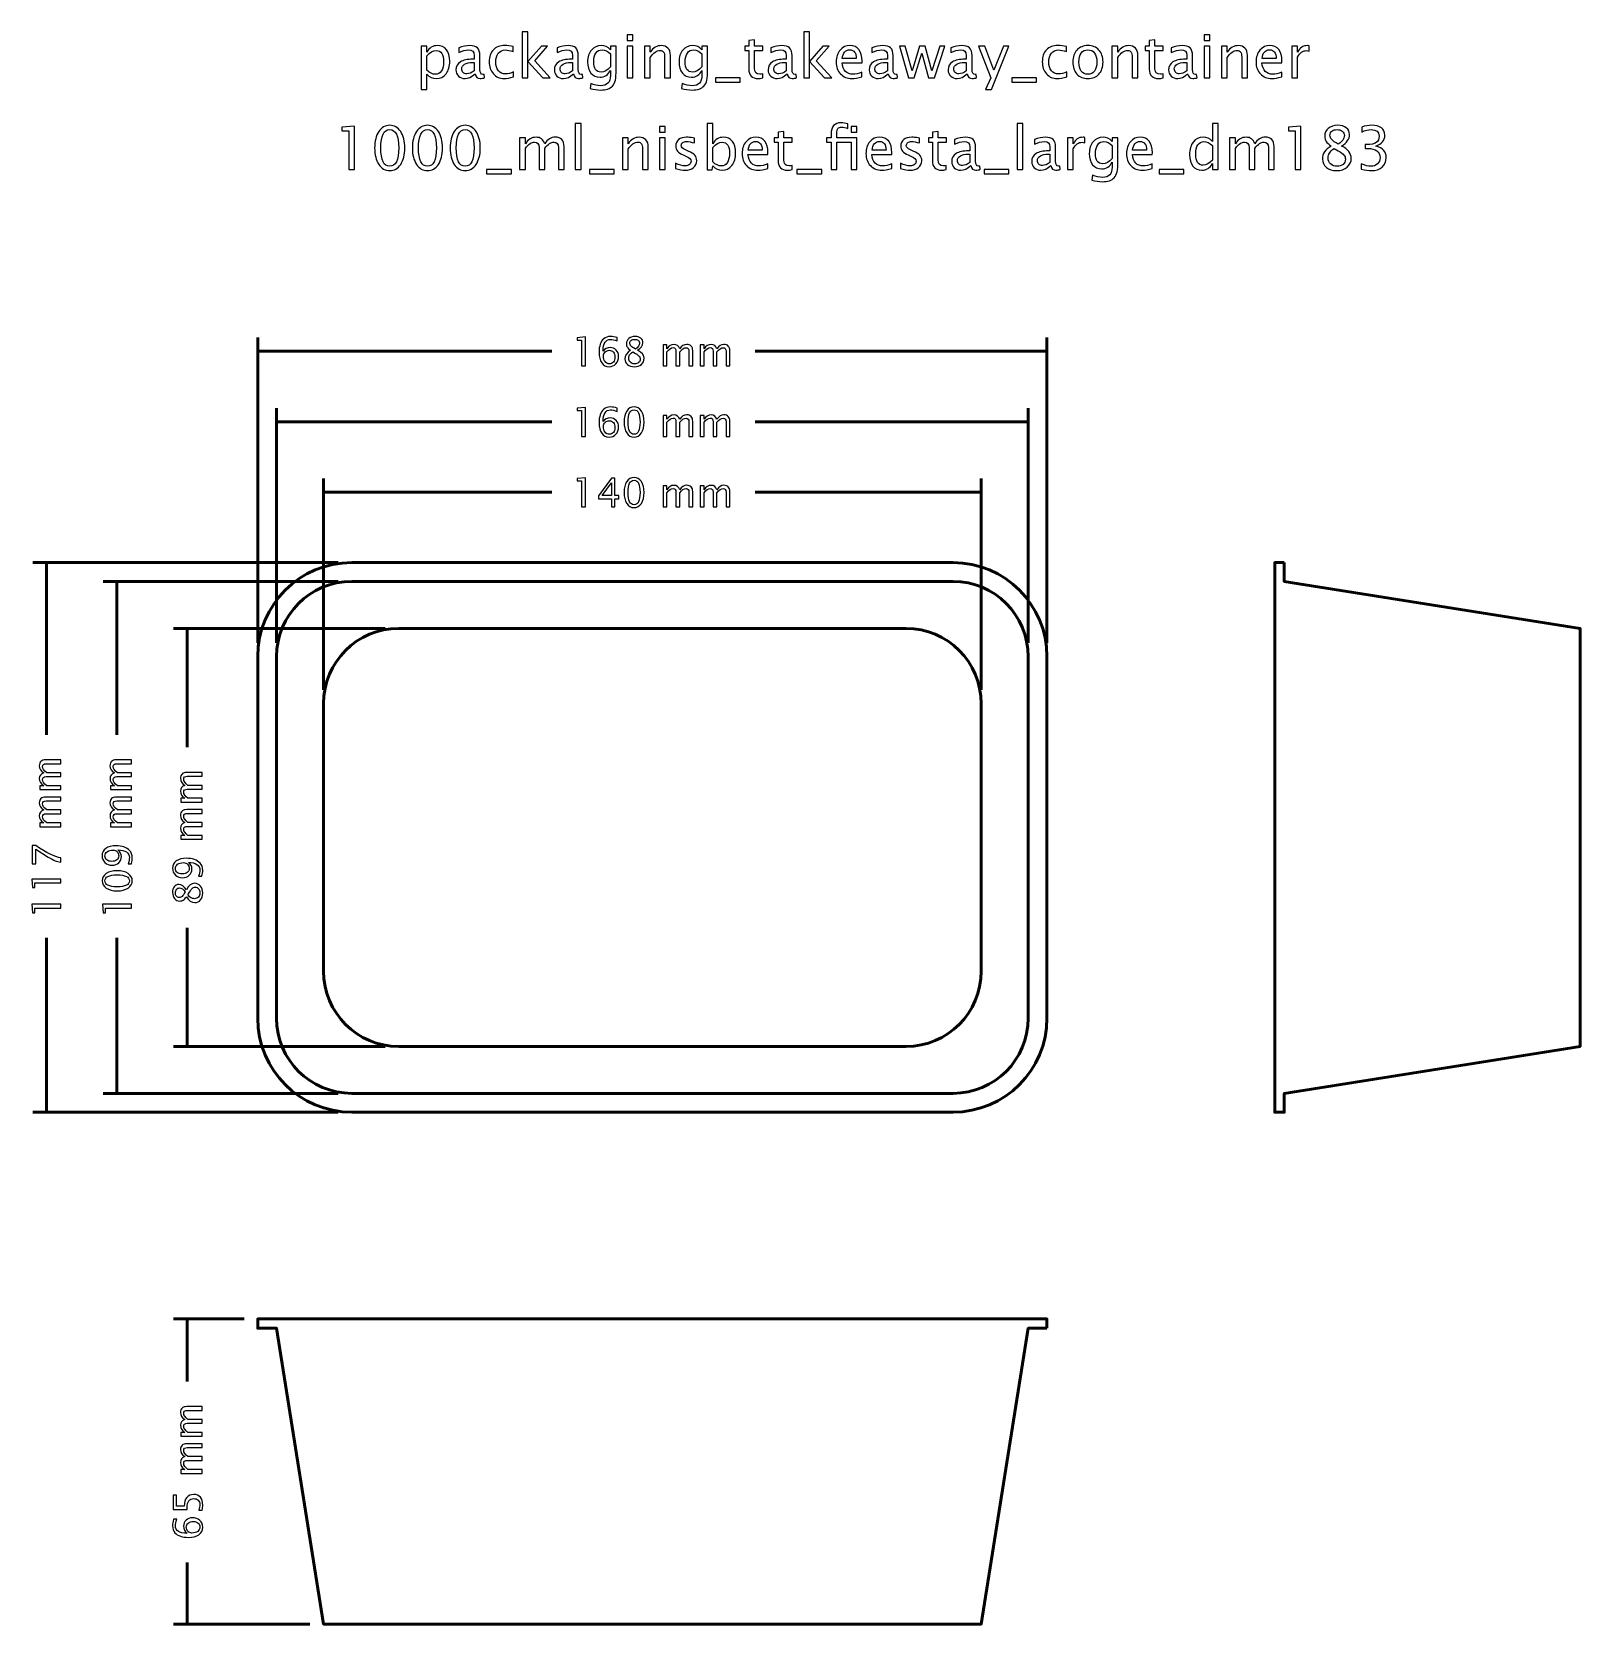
# Model space of a CAD drawing. Header units: centimetres. Extents: x -17.7 to 15.2, y -15.2 to 18.6.
import ezdxf

# ---------------------------------------------------------------- set-up
doc = ezdxf.new("R2010")
doc.units = ezdxf.units.CM
doc.header["$MEASUREMENT"] = 0
doc.layers.add('Layer 1', color=7, linetype='Continuous')

msp = doc.modelspace()

# ---------------------------------------------------------------- linework, layer by layer
at = {"layer": 'Layer 1'}
for points, knots in [([(-7.26981, 17.67044), (-7.26981, 17.67044), (-7.26981, 18.64961), (-7.26981, 18.64961), (-7.26981, 18.64961), (-7.26981, 18.64961), (-7.14789, 18.64961), (-7.14789, 18.64961), (-7.14789, 18.64961), (-7.14789, 18.64961), (-7.14789, 18.01694), (-7.14789, 18.01694), (-7.14789, 18.01694), (-7.14789, 18.01694), (-6.86214, 18.34354), (-6.86214, 18.34354), (-6.86214, 18.34354), (-6.86214, 18.34354), (-6.73048, 18.34354), (-6.73048, 18.34354), (-6.73048, 18.34354), (-6.73048, 18.34354), (-7.00353, 18.02943), (-7.00353, 18.02943), (-7.00353, 18.02943), (-7.00353, 18.02943), (-6.67333, 17.67044), (-6.67333, 17.67044), (-6.67333, 17.67044), (-6.67333, 17.67044), (-6.83039, 17.67044), (-6.83039, 17.67044), (-6.83039, 17.67044), (-6.83039, 17.67044), (-7.14789, 18.01567), (-7.14789, 18.01567), (-7.14789, 18.01567), (-7.14789, 18.01567), (-7.14789, 17.67044), (-7.14789, 17.67044), (-7.14789, 17.67044), (-7.14789, 17.67044), (-7.26981, 17.67044), (-7.26981, 17.67044)], [0, 0, 0, 0, 0.08333333, 0.08333333, 0.08333333, 0.08333333, 0.16666667, 0.16666667, 0.16666667, 0.16666667, 0.25, 0.25, 0.25, 0.25, 0.33333333, 0.33333333, 0.33333333, 0.33333333, 0.41666667, 0.41666667, 0.41666667, 0.41666667, 0.5, 0.5, 0.5, 0.5, 0.58333333, 0.58333333, 0.58333333, 0.58333333, 0.66666667, 0.66666667, 0.66666667, 0.66666667, 0.75, 0.75, 0.75, 0.75, 0.83333333, 0.83333333, 0.83333333, 0.83333333, 1, 1, 1, 1]), ([(-1.27603, 17.67044), (-1.27603, 17.67044), (-1.27603, 18.64961), (-1.27603, 18.64961), (-1.27603, 18.64961), (-1.27603, 18.64961), (-1.15411, 18.64961), (-1.15411, 18.64961), (-1.15411, 18.64961), (-1.15411, 18.64961), (-1.15411, 18.01694), (-1.15411, 18.01694), (-1.15411, 18.01694), (-1.15411, 18.01694), (-0.86836, 18.34354), (-0.86836, 18.34354), (-0.86836, 18.34354), (-0.86836, 18.34354), (-0.7367, 18.34354), (-0.7367, 18.34354), (-0.7367, 18.34354), (-0.7367, 18.34354), (-1.00975, 18.02943), (-1.00975, 18.02943), (-1.00975, 18.02943), (-1.00975, 18.02943), (-0.67955, 17.67044), (-0.67955, 17.67044), (-0.67955, 17.67044), (-0.67955, 17.67044), (-0.83661, 17.67044), (-0.83661, 17.67044), (-0.83661, 17.67044), (-0.83661, 17.67044), (-1.15411, 18.01567), (-1.15411, 18.01567), (-1.15411, 18.01567), (-1.15411, 18.01567), (-1.15411, 17.67044), (-1.15411, 17.67044), (-1.15411, 17.67044), (-1.15411, 17.67044), (-1.27603, 17.67044), (-1.27603, 17.67044)], [0, 0, 0, 0, 0.08333333, 0.08333333, 0.08333333, 0.08333333, 0.16666667, 0.16666667, 0.16666667, 0.16666667, 0.25, 0.25, 0.25, 0.25, 0.33333333, 0.33333333, 0.33333333, 0.33333333, 0.41666667, 0.41666667, 0.41666667, 0.41666667, 0.5, 0.5, 0.5, 0.5, 0.58333333, 0.58333333, 0.58333333, 0.58333333, 0.66666667, 0.66666667, 0.66666667, 0.66666667, 0.75, 0.75, 0.75, 0.75, 0.83333333, 0.83333333, 0.83333333, 0.83333333, 1, 1, 1, 1]), ([(-9.42076, 17.42533), (-9.42076, 17.42533), (-9.42076, 18.34354), (-9.42076, 18.34354), (-9.42076, 18.34354), (-9.42076, 18.34354), (-9.29884, 18.34354), (-9.29884, 18.34354), (-9.29884, 18.34354), (-9.29884, 18.34354), (-9.29884, 18.21633), (-9.29884, 18.21633), (-9.29884, 18.21633), (-9.24889, 18.31052), (-9.17374, 18.35751), (-9.07363, 18.35751), (-9.07363, 18.35751), (-8.99256, 18.35751), (-8.92885, 18.32809), (-8.88228, 18.26903), (-8.88228, 18.26903), (-8.83571, 18.20998), (-8.81243, 18.12933), (-8.81243, 18.0271), (-8.81243, 18.0271), (-8.81243, 17.91576), (-8.83889, 17.8258), (-8.89159, 17.75765), (-8.89159, 17.75765), (-8.9443, 17.68928), (-9.01372, 17.6552), (-9.09966, 17.6552), (-9.09966, 17.6552), (-9.17946, 17.6552), (-9.24592, 17.68568), (-9.29884, 17.74685), (-9.29884, 17.74685), (-9.29884, 17.74685), (-9.29884, 17.42533), (-9.29884, 17.42533), (-9.29884, 17.42533), (-9.29884, 17.42533), (-9.42076, 17.42533), (-9.42076, 17.42533)], [0, 0, 0, 0, 0.08333333, 0.08333333, 0.08333333, 0.08333333, 0.16666667, 0.16666667, 0.16666667, 0.16666667, 0.25, 0.25, 0.25, 0.25, 0.33333333, 0.33333333, 0.33333333, 0.33333333, 0.41666667, 0.41666667, 0.41666667, 0.41666667, 0.5, 0.5, 0.5, 0.5, 0.58333333, 0.58333333, 0.58333333, 0.58333333, 0.66666667, 0.66666667, 0.66666667, 0.66666667, 0.75, 0.75, 0.75, 0.75, 0.83333333, 0.83333333, 0.83333333, 0.83333333, 1, 1, 1, 1]), ([(-8.27459, 17.75617), (-8.34782, 17.68886), (-8.41831, 17.6552), (-8.48604, 17.6552), (-8.48604, 17.6552), (-8.54171, 17.6552), (-8.58807, 17.67256), (-8.62468, 17.70748), (-8.62468, 17.70748), (-8.66151, 17.74241), (-8.67993, 17.78643), (-8.67993, 17.83956), (-8.67993, 17.83956), (-8.67993, 17.91301), (-8.64903, 17.96953), (-8.58722, 18.0089), (-8.58722, 18.0089), (-8.52541, 18.04827), (-8.43672, 18.06795), (-8.32115, 18.06795), (-8.32115, 18.06795), (-8.32115, 18.06795), (-8.29258, 18.06795), (-8.29258, 18.06795), (-8.29258, 18.06795), (-8.29258, 18.06795), (-8.29258, 18.14902), (-8.29258, 18.14902), (-8.29258, 18.14902), (-8.29258, 18.22712), (-8.33322, 18.26607), (-8.41471, 18.26607), (-8.41471, 18.26607), (-8.47779, 18.26607), (-8.54679, 18.24617), (-8.62151, 18.20638), (-8.62151, 18.20638), (-8.62151, 18.20638), (-8.62151, 18.30671), (-8.62151, 18.30671), (-8.62151, 18.30671), (-8.53938, 18.34058), (-8.46191, 18.35751), (-8.38931, 18.35751), (-8.38931, 18.35751), (-8.31459, 18.35751), (-8.25935, 18.34058), (-8.224, 18.3065), (-8.224, 18.3065), (-8.18844, 18.27242), (-8.17066, 18.21993), (-8.17066, 18.14902), (-8.17066, 18.14902), (-8.17066, 18.14902), (-8.17066, 17.84485), (-8.17066, 17.84485), (-8.17066, 17.84485), (-8.17066, 17.77522), (-8.14928, 17.74029), (-8.10631, 17.74029), (-8.10631, 17.74029), (-8.10102, 17.74029), (-8.09319, 17.74114), (-8.08282, 17.74283), (-8.08282, 17.74283), (-8.08282, 17.74283), (-8.07414, 17.6751), (-8.07414, 17.6751), (-8.07414, 17.6751), (-8.10187, 17.66176), (-8.13235, 17.6552), (-8.16579, 17.6552), (-8.16579, 17.6552), (-8.22273, 17.6552), (-8.25892, 17.68886), (-8.27459, 17.75617)], [0, 0, 0, 0, 0.05, 0.05, 0.05, 0.05, 0.1, 0.1, 0.1, 0.1, 0.15, 0.15, 0.15, 0.15, 0.2, 0.2, 0.2, 0.2, 0.25, 0.25, 0.25, 0.25, 0.3, 0.3, 0.3, 0.3, 0.35, 0.35, 0.35, 0.35, 0.4, 0.4, 0.4, 0.4, 0.45, 0.45, 0.45, 0.45, 0.5, 0.5, 0.5, 0.5, 0.55, 0.55, 0.55, 0.55, 0.6, 0.6, 0.6, 0.6, 0.65, 0.65, 0.65, 0.65, 0.7, 0.7, 0.7, 0.7, 0.75, 0.75, 0.75, 0.75, 0.8, 0.8, 0.8, 0.8, 0.85, 0.85, 0.85, 0.85, 0.9, 0.9, 0.9, 0.9, 1, 1, 1, 1]), ([(-7.4529, 17.69076), (-7.53185, 17.66705), (-7.60001, 17.6552), (-7.65737, 17.6552), (-7.65737, 17.6552), (-7.74839, 17.6552), (-7.82374, 17.68886), (-7.88364, 17.75595), (-7.88364, 17.75595), (-7.94354, 17.82326), (-7.9736, 17.90814), (-7.9736, 18.01038), (-7.9736, 18.01038), (-7.9736, 18.1196), (-7.94397, 18.2049), (-7.8847, 18.26586), (-7.8847, 18.26586), (-7.82543, 18.32703), (-7.74267, 18.35751), (-7.63641, 18.35751), (-7.63641, 18.35751), (-7.58413, 18.35751), (-7.52529, 18.35031), (-7.46052, 18.33592), (-7.46052, 18.33592), (-7.46052, 18.33592), (-7.46052, 18.23305), (-7.46052, 18.23305), (-7.46052, 18.23305), (-7.52931, 18.25337), (-7.5854, 18.26353), (-7.62858, 18.26353), (-7.62858, 18.26353), (-7.69124, 18.26353), (-7.7414, 18.24004), (-7.77887, 18.19326), (-7.77887, 18.19326), (-7.81633, 18.14648), (-7.83517, 18.08404), (-7.83517, 18.00614), (-7.83517, 18.00614), (-7.83517, 17.93058), (-7.8157, 17.86962), (-7.77696, 17.82284), (-7.77696, 17.82284), (-7.73823, 17.77627), (-7.68764, 17.75299), (-7.62477, 17.75299), (-7.62477, 17.75299), (-7.5691, 17.75299), (-7.51195, 17.76738), (-7.4529, 17.79617), (-7.4529, 17.79617), (-7.4529, 17.79617), (-7.4529, 17.69076), (-7.4529, 17.69076)], [0, 0, 0, 0, 0.06666667, 0.06666667, 0.06666667, 0.06666667, 0.13333333, 0.13333333, 0.13333333, 0.13333333, 0.2, 0.2, 0.2, 0.2, 0.26666667, 0.26666667, 0.26666667, 0.26666667, 0.33333333, 0.33333333, 0.33333333, 0.33333333, 0.4, 0.4, 0.4, 0.4, 0.46666667, 0.46666667, 0.46666667, 0.46666667, 0.53333333, 0.53333333, 0.53333333, 0.53333333, 0.6, 0.6, 0.6, 0.6, 0.66666667, 0.66666667, 0.66666667, 0.66666667, 0.73333333, 0.73333333, 0.73333333, 0.73333333, 0.8, 0.8, 0.8, 0.8, 0.86666667, 0.86666667, 0.86666667, 0.86666667, 1, 1, 1, 1]), ([(-6.18057, 17.75617), (-6.2538, 17.68886), (-6.32429, 17.6552), (-6.39202, 17.6552), (-6.39202, 17.6552), (-6.44769, 17.6552), (-6.49405, 17.67256), (-6.53066, 17.70748), (-6.53066, 17.70748), (-6.56749, 17.74241), (-6.58591, 17.78643), (-6.58591, 17.83956), (-6.58591, 17.83956), (-6.58591, 17.91301), (-6.55501, 17.96953), (-6.4932, 18.0089), (-6.4932, 18.0089), (-6.43139, 18.04827), (-6.3427, 18.06795), (-6.22713, 18.06795), (-6.22713, 18.06795), (-6.22713, 18.06795), (-6.19856, 18.06795), (-6.19856, 18.06795), (-6.19856, 18.06795), (-6.19856, 18.06795), (-6.19856, 18.14902), (-6.19856, 18.14902), (-6.19856, 18.14902), (-6.19856, 18.22712), (-6.2392, 18.26607), (-6.32069, 18.26607), (-6.32069, 18.26607), (-6.38377, 18.26607), (-6.45277, 18.24617), (-6.52749, 18.20638), (-6.52749, 18.20638), (-6.52749, 18.20638), (-6.52749, 18.30671), (-6.52749, 18.30671), (-6.52749, 18.30671), (-6.44536, 18.34058), (-6.36789, 18.35751), (-6.29529, 18.35751), (-6.29529, 18.35751), (-6.22057, 18.35751), (-6.16533, 18.34058), (-6.12998, 18.3065), (-6.12998, 18.3065), (-6.09442, 18.27242), (-6.07664, 18.21993), (-6.07664, 18.14902), (-6.07664, 18.14902), (-6.07664, 18.14902), (-6.07664, 17.84485), (-6.07664, 17.84485), (-6.07664, 17.84485), (-6.07664, 17.77522), (-6.05526, 17.74029), (-6.01229, 17.74029), (-6.01229, 17.74029), (-6.007, 17.74029), (-5.99917, 17.74114), (-5.9888, 17.74283), (-5.9888, 17.74283), (-5.9888, 17.74283), (-5.98012, 17.6751), (-5.98012, 17.6751), (-5.98012, 17.6751), (-6.00785, 17.66176), (-6.03833, 17.6552), (-6.07177, 17.6552), (-6.07177, 17.6552), (-6.12871, 17.6552), (-6.1649, 17.68886), (-6.18057, 17.75617)], [0, 0, 0, 0, 0.05, 0.05, 0.05, 0.05, 0.1, 0.1, 0.1, 0.1, 0.15, 0.15, 0.15, 0.15, 0.2, 0.2, 0.2, 0.2, 0.25, 0.25, 0.25, 0.25, 0.3, 0.3, 0.3, 0.3, 0.35, 0.35, 0.35, 0.35, 0.4, 0.4, 0.4, 0.4, 0.45, 0.45, 0.45, 0.45, 0.5, 0.5, 0.5, 0.5, 0.55, 0.55, 0.55, 0.55, 0.6, 0.6, 0.6, 0.6, 0.65, 0.65, 0.65, 0.65, 0.7, 0.7, 0.7, 0.7, 0.75, 0.75, 0.75, 0.75, 0.8, 0.8, 0.8, 0.8, 0.85, 0.85, 0.85, 0.85, 0.9, 0.9, 0.9, 0.9, 1, 1, 1, 1]), ([(-5.8237, 17.44692), (-5.8237, 17.44692), (-5.80931, 17.55233), (-5.80931, 17.55233), (-5.80931, 17.55233), (-5.73861, 17.51931), (-5.66855, 17.5028), (-5.59933, 17.5028), (-5.59933, 17.5028), (-5.46196, 17.5028), (-5.39317, 17.57561), (-5.39317, 17.72103), (-5.39317, 17.72103), (-5.39317, 17.72103), (-5.39317, 17.82686), (-5.39317, 17.82686), (-5.39317, 17.82686), (-5.41434, 17.7822), (-5.44439, 17.7477), (-5.48355, 17.72293), (-5.48355, 17.72293), (-5.52271, 17.69817), (-5.56631, 17.68568), (-5.61436, 17.68568), (-5.61436, 17.68568), (-5.69585, 17.68568), (-5.76041, 17.71489), (-5.80804, 17.77331), (-5.80804, 17.77331), (-5.85566, 17.83173), (-5.87958, 17.91089), (-5.87958, 18.0108), (-5.87958, 18.0108), (-5.87958, 18.11304), (-5.85249, 18.19643), (-5.7983, 18.26099), (-5.7983, 18.26099), (-5.7439, 18.32534), (-5.67384, 18.35751), (-5.58769, 18.35751), (-5.58769, 18.35751), (-5.51234, 18.35751), (-5.44736, 18.32703), (-5.39317, 18.26586), (-5.39317, 18.26586), (-5.39317, 18.26586), (-5.39317, 18.34354), (-5.39317, 18.34354), (-5.39317, 18.34354), (-5.39317, 18.34354), (-5.27125, 18.34354), (-5.27125, 18.34354), (-5.27125, 18.34354), (-5.27125, 18.34354), (-5.27125, 17.85417), (-5.27125, 17.85417), (-5.27125, 17.85417), (-5.27125, 17.74897), (-5.27675, 17.67108), (-5.28776, 17.62049), (-5.28776, 17.62049), (-5.29855, 17.5699), (-5.3193, 17.52841), (-5.34935, 17.49624), (-5.34935, 17.49624), (-5.40269, 17.43972), (-5.48609, 17.41136), (-5.59933, 17.41136), (-5.59933, 17.41136), (-5.67701, 17.41136), (-5.75173, 17.42321), (-5.8237, 17.44692)], [0, 0, 0, 0, 0.05263158, 0.05263158, 0.05263158, 0.05263158, 0.10526316, 0.10526316, 0.10526316, 0.10526316, 0.15789474, 0.15789474, 0.15789474, 0.15789474, 0.21052632, 0.21052632, 0.21052632, 0.21052632, 0.26315789, 0.26315789, 0.26315789, 0.26315789, 0.31578947, 0.31578947, 0.31578947, 0.31578947, 0.36842105, 0.36842105, 0.36842105, 0.36842105, 0.42105263, 0.42105263, 0.42105263, 0.42105263, 0.47368421, 0.47368421, 0.47368421, 0.47368421, 0.52631579, 0.52631579, 0.52631579, 0.52631579, 0.57894737, 0.57894737, 0.57894737, 0.57894737, 0.63157895, 0.63157895, 0.63157895, 0.63157895, 0.68421053, 0.68421053, 0.68421053, 0.68421053, 0.73684211, 0.73684211, 0.73684211, 0.73684211, 0.78947368, 0.78947368, 0.78947368, 0.78947368, 0.84210526, 0.84210526, 0.84210526, 0.84210526, 0.89473684, 0.89473684, 0.89473684, 0.89473684, 1, 1, 1, 1]), ([(-5.03439, 18.46673), (-5.03439, 18.46673), (-5.03439, 18.58865), (-5.03439, 18.58865), (-5.03439, 18.58865), (-5.03439, 18.58865), (-4.91247, 18.58865), (-4.91247, 18.58865), (-4.91247, 18.58865), (-4.91247, 18.58865), (-4.91247, 18.46673), (-4.91247, 18.46673), (-4.91247, 18.46673), (-4.91247, 18.46673), (-5.03439, 18.46673), (-5.03439, 18.46673)], [0, 0, 0, 0, 0.2, 0.2, 0.2, 0.2, 0.4, 0.4, 0.4, 0.4, 0.6, 0.6, 0.6, 0.6, 1, 1, 1, 1]), ([(-5.03439, 17.67044), (-5.03439, 17.67044), (-5.03439, 18.34354), (-5.03439, 18.34354), (-5.03439, 18.34354), (-5.03439, 18.34354), (-4.91247, 18.34354), (-4.91247, 18.34354), (-4.91247, 18.34354), (-4.91247, 18.34354), (-4.91247, 17.67044), (-4.91247, 17.67044), (-4.91247, 17.67044), (-4.91247, 17.67044), (-5.03439, 17.67044), (-5.03439, 17.67044)], [0, 0, 0, 0, 0.2, 0.2, 0.2, 0.2, 0.4, 0.4, 0.4, 0.4, 0.6, 0.6, 0.6, 0.6, 1, 1, 1, 1]), ([(-4.66736, 17.67044), (-4.66736, 17.67044), (-4.66736, 18.34354), (-4.66736, 18.34354), (-4.66736, 18.34354), (-4.66736, 18.34354), (-4.54544, 18.34354), (-4.54544, 18.34354), (-4.54544, 18.34354), (-4.54544, 18.34354), (-4.54544, 18.21633), (-4.54544, 18.21633), (-4.54544, 18.21633), (-4.48088, 18.31052), (-4.40172, 18.35751), (-4.30816, 18.35751), (-4.30816, 18.35751), (-4.24932, 18.35751), (-4.20254, 18.3391), (-4.16804, 18.30205), (-4.16804, 18.30205), (-4.13354, 18.26522), (-4.11618, 18.21548), (-4.11618, 18.15325), (-4.11618, 18.15325), (-4.11618, 18.15325), (-4.11618, 17.67044), (-4.11618, 17.67044), (-4.11618, 17.67044), (-4.11618, 17.67044), (-4.2381, 17.67044), (-4.2381, 17.67044), (-4.2381, 17.67044), (-4.2381, 17.67044), (-4.2381, 18.11346), (-4.2381, 18.11346), (-4.2381, 18.11346), (-4.2381, 18.16341), (-4.24551, 18.19897), (-4.26011, 18.22014), (-4.26011, 18.22014), (-4.27493, 18.24152), (-4.29927, 18.2521), (-4.33335, 18.2521), (-4.33335, 18.2521), (-4.40828, 18.2521), (-4.47898, 18.20321), (-4.54544, 18.10542), (-4.54544, 18.10542), (-4.54544, 18.10542), (-4.54544, 17.67044), (-4.54544, 17.67044), (-4.54544, 17.67044), (-4.54544, 17.67044), (-4.66736, 17.67044), (-4.66736, 17.67044)], [0, 0, 0, 0, 0.06666667, 0.06666667, 0.06666667, 0.06666667, 0.13333333, 0.13333333, 0.13333333, 0.13333333, 0.2, 0.2, 0.2, 0.2, 0.26666667, 0.26666667, 0.26666667, 0.26666667, 0.33333333, 0.33333333, 0.33333333, 0.33333333, 0.4, 0.4, 0.4, 0.4, 0.46666667, 0.46666667, 0.46666667, 0.46666667, 0.53333333, 0.53333333, 0.53333333, 0.53333333, 0.6, 0.6, 0.6, 0.6, 0.66666667, 0.66666667, 0.66666667, 0.66666667, 0.73333333, 0.73333333, 0.73333333, 0.73333333, 0.8, 0.8, 0.8, 0.8, 0.86666667, 0.86666667, 0.86666667, 0.86666667, 1, 1, 1, 1]), ([(-3.87657, 17.44692), (-3.87657, 17.44692), (-3.86218, 17.55233), (-3.86218, 17.55233), (-3.86218, 17.55233), (-3.79148, 17.51931), (-3.72142, 17.5028), (-3.6522, 17.5028), (-3.6522, 17.5028), (-3.51483, 17.5028), (-3.44604, 17.57561), (-3.44604, 17.72103), (-3.44604, 17.72103), (-3.44604, 17.72103), (-3.44604, 17.82686), (-3.44604, 17.82686), (-3.44604, 17.82686), (-3.46721, 17.7822), (-3.49726, 17.7477), (-3.53642, 17.72293), (-3.53642, 17.72293), (-3.57558, 17.69817), (-3.61918, 17.68568), (-3.66723, 17.68568), (-3.66723, 17.68568), (-3.74872, 17.68568), (-3.81328, 17.71489), (-3.86091, 17.77331), (-3.86091, 17.77331), (-3.90853, 17.83173), (-3.93245, 17.91089), (-3.93245, 18.0108), (-3.93245, 18.0108), (-3.93245, 18.11304), (-3.90536, 18.19643), (-3.85117, 18.26099), (-3.85117, 18.26099), (-3.79677, 18.32534), (-3.72671, 18.35751), (-3.64056, 18.35751), (-3.64056, 18.35751), (-3.56521, 18.35751), (-3.50023, 18.32703), (-3.44604, 18.26586), (-3.44604, 18.26586), (-3.44604, 18.26586), (-3.44604, 18.34354), (-3.44604, 18.34354), (-3.44604, 18.34354), (-3.44604, 18.34354), (-3.32412, 18.34354), (-3.32412, 18.34354), (-3.32412, 18.34354), (-3.32412, 18.34354), (-3.32412, 17.85417), (-3.32412, 17.85417), (-3.32412, 17.85417), (-3.32412, 17.74897), (-3.32962, 17.67108), (-3.34063, 17.62049), (-3.34063, 17.62049), (-3.35142, 17.5699), (-3.37217, 17.52841), (-3.40222, 17.49624), (-3.40222, 17.49624), (-3.45556, 17.43972), (-3.53896, 17.41136), (-3.6522, 17.41136), (-3.6522, 17.41136), (-3.72988, 17.41136), (-3.8046, 17.42321), (-3.87657, 17.44692)], [0, 0, 0, 0, 0.05263158, 0.05263158, 0.05263158, 0.05263158, 0.10526316, 0.10526316, 0.10526316, 0.10526316, 0.15789474, 0.15789474, 0.15789474, 0.15789474, 0.21052632, 0.21052632, 0.21052632, 0.21052632, 0.26315789, 0.26315789, 0.26315789, 0.26315789, 0.31578947, 0.31578947, 0.31578947, 0.31578947, 0.36842105, 0.36842105, 0.36842105, 0.36842105, 0.42105263, 0.42105263, 0.42105263, 0.42105263, 0.47368421, 0.47368421, 0.47368421, 0.47368421, 0.52631579, 0.52631579, 0.52631579, 0.52631579, 0.57894737, 0.57894737, 0.57894737, 0.57894737, 0.63157895, 0.63157895, 0.63157895, 0.63157895, 0.68421053, 0.68421053, 0.68421053, 0.68421053, 0.73684211, 0.73684211, 0.73684211, 0.73684211, 0.78947368, 0.78947368, 0.78947368, 0.78947368, 0.84210526, 0.84210526, 0.84210526, 0.84210526, 0.89473684, 0.89473684, 0.89473684, 0.89473684, 1, 1, 1, 1]), ([(-2.15127, 17.67065), (-2.18895, 17.66028), (-2.22175, 17.6552), (-2.24948, 17.6552), (-2.24948, 17.6552), (-2.31171, 17.6552), (-2.36018, 17.67298), (-2.3949, 17.70854), (-2.3949, 17.70854), (-2.42982, 17.7441), (-2.44718, 17.79342), (-2.44718, 17.85671), (-2.44718, 17.85671), (-2.44718, 17.85671), (-2.44718, 18.2521), (-2.44718, 18.2521), (-2.44718, 18.2521), (-2.44718, 18.2521), (-2.53142, 18.2521), (-2.53142, 18.2521), (-2.53142, 18.2521), (-2.53142, 18.2521), (-2.53142, 18.34354), (-2.53142, 18.34354), (-2.53142, 18.34354), (-2.53142, 18.34354), (-2.44718, 18.34354), (-2.44718, 18.34354), (-2.44718, 18.34354), (-2.44718, 18.34354), (-2.44718, 18.46525), (-2.44718, 18.46525), (-2.44718, 18.46525), (-2.44718, 18.46525), (-2.32526, 18.47689), (-2.32526, 18.47689), (-2.32526, 18.47689), (-2.32526, 18.47689), (-2.32526, 18.34354), (-2.32526, 18.34354), (-2.32526, 18.34354), (-2.32526, 18.34354), (-2.14873, 18.34354), (-2.14873, 18.34354), (-2.14873, 18.34354), (-2.14873, 18.34354), (-2.14873, 18.2521), (-2.14873, 18.2521), (-2.14873, 18.2521), (-2.14873, 18.2521), (-2.32526, 18.2521), (-2.32526, 18.2521), (-2.32526, 18.2521), (-2.32526, 18.2521), (-2.32526, 17.87872), (-2.32526, 17.87872), (-2.32526, 17.87872), (-2.32526, 17.79067), (-2.28695, 17.74664), (-2.21054, 17.74664), (-2.21054, 17.74664), (-2.19424, 17.74664), (-2.17455, 17.74939), (-2.15127, 17.75468), (-2.15127, 17.75468), (-2.15127, 17.75468), (-2.15127, 17.67065), (-2.15127, 17.67065)], [0, 0, 0, 0, 0.05555556, 0.05555556, 0.05555556, 0.05555556, 0.11111111, 0.11111111, 0.11111111, 0.11111111, 0.16666667, 0.16666667, 0.16666667, 0.16666667, 0.22222222, 0.22222222, 0.22222222, 0.22222222, 0.27777778, 0.27777778, 0.27777778, 0.27777778, 0.33333333, 0.33333333, 0.33333333, 0.33333333, 0.38888889, 0.38888889, 0.38888889, 0.38888889, 0.44444444, 0.44444444, 0.44444444, 0.44444444, 0.5, 0.5, 0.5, 0.5, 0.55555556, 0.55555556, 0.55555556, 0.55555556, 0.61111111, 0.61111111, 0.61111111, 0.61111111, 0.66666667, 0.66666667, 0.66666667, 0.66666667, 0.72222222, 0.72222222, 0.72222222, 0.72222222, 0.77777778, 0.77777778, 0.77777778, 0.77777778, 0.83333333, 0.83333333, 0.83333333, 0.83333333, 0.88888889, 0.88888889, 0.88888889, 0.88888889, 1, 1, 1, 1]), ([(-1.63036, 17.75617), (-1.70359, 17.68886), (-1.77408, 17.6552), (-1.84181, 17.6552), (-1.84181, 17.6552), (-1.89748, 17.6552), (-1.94384, 17.67256), (-1.98045, 17.70748), (-1.98045, 17.70748), (-2.01728, 17.74241), (-2.0357, 17.78643), (-2.0357, 17.83956), (-2.0357, 17.83956), (-2.0357, 17.91301), (-2.0048, 17.96953), (-1.94299, 18.0089), (-1.94299, 18.0089), (-1.88118, 18.04827), (-1.79249, 18.06795), (-1.67692, 18.06795), (-1.67692, 18.06795), (-1.67692, 18.06795), (-1.64835, 18.06795), (-1.64835, 18.06795), (-1.64835, 18.06795), (-1.64835, 18.06795), (-1.64835, 18.14902), (-1.64835, 18.14902), (-1.64835, 18.14902), (-1.64835, 18.22712), (-1.68899, 18.26607), (-1.77048, 18.26607), (-1.77048, 18.26607), (-1.83356, 18.26607), (-1.90256, 18.24617), (-1.97728, 18.20638), (-1.97728, 18.20638), (-1.97728, 18.20638), (-1.97728, 18.30671), (-1.97728, 18.30671), (-1.97728, 18.30671), (-1.89515, 18.34058), (-1.81768, 18.35751), (-1.74508, 18.35751), (-1.74508, 18.35751), (-1.67036, 18.35751), (-1.61512, 18.34058), (-1.57977, 18.3065), (-1.57977, 18.3065), (-1.54421, 18.27242), (-1.52643, 18.21993), (-1.52643, 18.14902), (-1.52643, 18.14902), (-1.52643, 18.14902), (-1.52643, 17.84485), (-1.52643, 17.84485), (-1.52643, 17.84485), (-1.52643, 17.77522), (-1.50505, 17.74029), (-1.46208, 17.74029), (-1.46208, 17.74029), (-1.45679, 17.74029), (-1.44896, 17.74114), (-1.43859, 17.74283), (-1.43859, 17.74283), (-1.43859, 17.74283), (-1.42991, 17.6751), (-1.42991, 17.6751), (-1.42991, 17.6751), (-1.45764, 17.66176), (-1.48812, 17.6552), (-1.52156, 17.6552), (-1.52156, 17.6552), (-1.5785, 17.6552), (-1.61469, 17.68886), (-1.63036, 17.75617)], [0, 0, 0, 0, 0.05, 0.05, 0.05, 0.05, 0.1, 0.1, 0.1, 0.1, 0.15, 0.15, 0.15, 0.15, 0.2, 0.2, 0.2, 0.2, 0.25, 0.25, 0.25, 0.25, 0.3, 0.3, 0.3, 0.3, 0.35, 0.35, 0.35, 0.35, 0.4, 0.4, 0.4, 0.4, 0.45, 0.45, 0.45, 0.45, 0.5, 0.5, 0.5, 0.5, 0.55, 0.55, 0.55, 0.55, 0.6, 0.6, 0.6, 0.6, 0.65, 0.65, 0.65, 0.65, 0.7, 0.7, 0.7, 0.7, 0.75, 0.75, 0.75, 0.75, 0.8, 0.8, 0.8, 0.8, 0.85, 0.85, 0.85, 0.85, 0.9, 0.9, 0.9, 0.9, 1, 1, 1, 1]), ([(-0.03968, 17.69203), (-0.12159, 17.66748), (-0.19166, 17.6552), (-0.25008, 17.6552), (-0.25008, 17.6552), (-0.34977, 17.6552), (-0.43084, 17.68822), (-0.49328, 17.75405), (-0.49328, 17.75405), (-0.55572, 17.81988), (-0.58705, 17.90518), (-0.58705, 18.01017), (-0.58705, 18.01017), (-0.58705, 18.11198), (-0.55953, 18.19559), (-0.50429, 18.26099), (-0.50429, 18.26099), (-0.44904, 18.32618), (-0.37835, 18.35878), (-0.2922, 18.35878), (-0.2922, 18.35878), (-0.21071, 18.35878), (-0.14763, 18.32978), (-0.10318, 18.27179), (-0.10318, 18.27179), (-0.05873, 18.21379), (-0.0365, 18.13166), (-0.0365, 18.02519), (-0.0365, 18.02519), (-0.0365, 18.02519), (-0.03714, 17.98794), (-0.03714, 17.98794), (-0.03714, 17.98794), (-0.03714, 17.98794), (-0.46259, 17.98794), (-0.46259, 17.98794), (-0.46259, 17.98794), (-0.44481, 17.82707), (-0.36628, 17.74664), (-0.22722, 17.74664), (-0.22722, 17.74664), (-0.1762, 17.74664), (-0.11376, 17.76103), (-0.03968, 17.78982), (-0.03968, 17.78982), (-0.03968, 17.78982), (-0.03968, 17.69203), (-0.03968, 17.69203)], [0, 0, 0, 0, 0.07692308, 0.07692308, 0.07692308, 0.07692308, 0.15384615, 0.15384615, 0.15384615, 0.15384615, 0.23076923, 0.23076923, 0.23076923, 0.23076923, 0.30769231, 0.30769231, 0.30769231, 0.30769231, 0.38461538, 0.38461538, 0.38461538, 0.38461538, 0.46153846, 0.46153846, 0.46153846, 0.46153846, 0.53846154, 0.53846154, 0.53846154, 0.53846154, 0.61538462, 0.61538462, 0.61538462, 0.61538462, 0.69230769, 0.69230769, 0.69230769, 0.69230769, 0.76923077, 0.76923077, 0.76923077, 0.76923077, 0.84615385, 0.84615385, 0.84615385, 0.84615385, 1, 1, 1, 1]), ([(0.52081, 17.75617), (0.44758, 17.68886), (0.37709, 17.6552), (0.30936, 17.6552), (0.30936, 17.6552), (0.25369, 17.6552), (0.20733, 17.67256), (0.17072, 17.70748), (0.17072, 17.70748), (0.13389, 17.74241), (0.11547, 17.78643), (0.11547, 17.83956), (0.11547, 17.83956), (0.11547, 17.91301), (0.14637, 17.96953), (0.20818, 18.0089), (0.20818, 18.0089), (0.26999, 18.04827), (0.35868, 18.06795), (0.47425, 18.06795), (0.47425, 18.06795), (0.47425, 18.06795), (0.50282, 18.06795), (0.50282, 18.06795), (0.50282, 18.06795), (0.50282, 18.06795), (0.50282, 18.14902), (0.50282, 18.14902), (0.50282, 18.14902), (0.50282, 18.22712), (0.46218, 18.26607), (0.38069, 18.26607), (0.38069, 18.26607), (0.31761, 18.26607), (0.24861, 18.24617), (0.17389, 18.20638), (0.17389, 18.20638), (0.17389, 18.20638), (0.17389, 18.30671), (0.17389, 18.30671), (0.17389, 18.30671), (0.25602, 18.34058), (0.33349, 18.35751), (0.40609, 18.35751), (0.40609, 18.35751), (0.48081, 18.35751), (0.53605, 18.34058), (0.5714, 18.3065), (0.5714, 18.3065), (0.60696, 18.27242), (0.62474, 18.21993), (0.62474, 18.14902), (0.62474, 18.14902), (0.62474, 18.14902), (0.62474, 17.84485), (0.62474, 17.84485), (0.62474, 17.84485), (0.62474, 17.77522), (0.64612, 17.74029), (0.68909, 17.74029), (0.68909, 17.74029), (0.69438, 17.74029), (0.70221, 17.74114), (0.71258, 17.74283), (0.71258, 17.74283), (0.71258, 17.74283), (0.72126, 17.6751), (0.72126, 17.6751), (0.72126, 17.6751), (0.69353, 17.66176), (0.66305, 17.6552), (0.62961, 17.6552), (0.62961, 17.6552), (0.57267, 17.6552), (0.53648, 17.68886), (0.52081, 17.75617)], [0, 0, 0, 0, 0.05, 0.05, 0.05, 0.05, 0.1, 0.1, 0.1, 0.1, 0.15, 0.15, 0.15, 0.15, 0.2, 0.2, 0.2, 0.2, 0.25, 0.25, 0.25, 0.25, 0.3, 0.3, 0.3, 0.3, 0.35, 0.35, 0.35, 0.35, 0.4, 0.4, 0.4, 0.4, 0.45, 0.45, 0.45, 0.45, 0.5, 0.5, 0.5, 0.5, 0.55, 0.55, 0.55, 0.55, 0.6, 0.6, 0.6, 0.6, 0.65, 0.65, 0.65, 0.65, 0.7, 0.7, 0.7, 0.7, 0.75, 0.75, 0.75, 0.75, 0.8, 0.8, 0.8, 0.8, 0.85, 0.85, 0.85, 0.85, 0.9, 0.9, 0.9, 0.9, 1, 1, 1, 1]), ([(0.95388, 17.67044), (0.95388, 17.67044), (0.76084, 18.34354), (0.76084, 18.34354), (0.76084, 18.34354), (0.76084, 18.34354), (0.8798, 18.34354), (0.8798, 18.34354), (0.8798, 18.34354), (0.8798, 18.34354), (1.02775, 17.82094), (1.02775, 17.82094), (1.02775, 17.82094), (1.02775, 17.82094), (1.18735, 18.34354), (1.18735, 18.34354), (1.18735, 18.34354), (1.18735, 18.34354), (1.30927, 18.34354), (1.30927, 18.34354), (1.30927, 18.34354), (1.30927, 18.34354), (1.4496, 17.82178), (1.4496, 17.82178), (1.4496, 17.82178), (1.4496, 17.82178), (1.61936, 18.34354), (1.61936, 18.34354), (1.61936, 18.34354), (1.61936, 18.34354), (1.7235, 18.34354), (1.7235, 18.34354), (1.7235, 18.34354), (1.7235, 18.34354), (1.50379, 17.67044), (1.50379, 17.67044), (1.50379, 17.67044), (1.50379, 17.67044), (1.38187, 17.67044), (1.38187, 17.67044), (1.38187, 17.67044), (1.38187, 17.67044), (1.23751, 18.19537), (1.23751, 18.19537), (1.23751, 18.19537), (1.23751, 18.19537), (1.0758, 17.67044), (1.0758, 17.67044), (1.0758, 17.67044), (1.0758, 17.67044), (0.95388, 17.67044), (0.95388, 17.67044)], [0, 0, 0, 0, 0.07142857, 0.07142857, 0.07142857, 0.07142857, 0.14285714, 0.14285714, 0.14285714, 0.14285714, 0.21428571, 0.21428571, 0.21428571, 0.21428571, 0.28571429, 0.28571429, 0.28571429, 0.28571429, 0.35714286, 0.35714286, 0.35714286, 0.35714286, 0.42857143, 0.42857143, 0.42857143, 0.42857143, 0.5, 0.5, 0.5, 0.5, 0.57142857, 0.57142857, 0.57142857, 0.57142857, 0.64285714, 0.64285714, 0.64285714, 0.64285714, 0.71428571, 0.71428571, 0.71428571, 0.71428571, 0.78571429, 0.78571429, 0.78571429, 0.78571429, 0.85714286, 0.85714286, 0.85714286, 0.85714286, 1, 1, 1, 1]), ([(2.2006, 17.75617), (2.12737, 17.68886), (2.05688, 17.6552), (1.98915, 17.6552), (1.98915, 17.6552), (1.93348, 17.6552), (1.88712, 17.67256), (1.85051, 17.70748), (1.85051, 17.70748), (1.81368, 17.74241), (1.79526, 17.78643), (1.79526, 17.83956), (1.79526, 17.83956), (1.79526, 17.91301), (1.82616, 17.96953), (1.88797, 18.0089), (1.88797, 18.0089), (1.94978, 18.04827), (2.03847, 18.06795), (2.15404, 18.06795), (2.15404, 18.06795), (2.15404, 18.06795), (2.18261, 18.06795), (2.18261, 18.06795), (2.18261, 18.06795), (2.18261, 18.06795), (2.18261, 18.14902), (2.18261, 18.14902), (2.18261, 18.14902), (2.18261, 18.22712), (2.14197, 18.26607), (2.06048, 18.26607), (2.06048, 18.26607), (1.9974, 18.26607), (1.9284, 18.24617), (1.85368, 18.20638), (1.85368, 18.20638), (1.85368, 18.20638), (1.85368, 18.30671), (1.85368, 18.30671), (1.85368, 18.30671), (1.93581, 18.34058), (2.01328, 18.35751), (2.08588, 18.35751), (2.08588, 18.35751), (2.1606, 18.35751), (2.21584, 18.34058), (2.25119, 18.3065), (2.25119, 18.3065), (2.28675, 18.27242), (2.30453, 18.21993), (2.30453, 18.14902), (2.30453, 18.14902), (2.30453, 18.14902), (2.30453, 17.84485), (2.30453, 17.84485), (2.30453, 17.84485), (2.30453, 17.77522), (2.32591, 17.74029), (2.36888, 17.74029), (2.36888, 17.74029), (2.37417, 17.74029), (2.382, 17.74114), (2.39237, 17.74283), (2.39237, 17.74283), (2.39237, 17.74283), (2.40105, 17.6751), (2.40105, 17.6751), (2.40105, 17.6751), (2.37332, 17.66176), (2.34284, 17.6552), (2.3094, 17.6552), (2.3094, 17.6552), (2.25246, 17.6552), (2.21627, 17.68886), (2.2006, 17.75617)], [0, 0, 0, 0, 0.05, 0.05, 0.05, 0.05, 0.1, 0.1, 0.1, 0.1, 0.15, 0.15, 0.15, 0.15, 0.2, 0.2, 0.2, 0.2, 0.25, 0.25, 0.25, 0.25, 0.3, 0.3, 0.3, 0.3, 0.35, 0.35, 0.35, 0.35, 0.4, 0.4, 0.4, 0.4, 0.45, 0.45, 0.45, 0.45, 0.5, 0.5, 0.5, 0.5, 0.55, 0.55, 0.55, 0.55, 0.6, 0.6, 0.6, 0.6, 0.65, 0.65, 0.65, 0.65, 0.7, 0.7, 0.7, 0.7, 0.75, 0.75, 0.75, 0.75, 0.8, 0.8, 0.8, 0.8, 0.85, 0.85, 0.85, 0.85, 0.9, 0.9, 0.9, 0.9, 1, 1, 1, 1]), ([(2.59472, 17.42533), (2.59472, 17.42533), (2.70394, 17.66959), (2.70394, 17.66959), (2.70394, 17.66959), (2.70394, 17.66959), (2.44317, 18.34354), (2.44317, 18.34354), (2.44317, 18.34354), (2.44317, 18.34354), (2.57398, 18.34354), (2.57398, 18.34354), (2.57398, 18.34354), (2.57398, 18.34354), (2.76787, 17.83385), (2.76787, 17.83385), (2.76787, 17.83385), (2.76787, 17.83385), (2.97467, 18.34354), (2.97467, 18.34354), (2.97467, 18.34354), (2.97467, 18.34354), (3.0896, 18.34354), (3.0896, 18.34354), (3.0896, 18.34354), (3.0896, 18.34354), (2.72172, 17.42533), (2.72172, 17.42533), (2.72172, 17.42533), (2.72172, 17.42533), (2.59472, 17.42533), (2.59472, 17.42533)], [0, 0, 0, 0, 0.11111111, 0.11111111, 0.11111111, 0.11111111, 0.22222222, 0.22222222, 0.22222222, 0.22222222, 0.33333333, 0.33333333, 0.33333333, 0.33333333, 0.44444444, 0.44444444, 0.44444444, 0.44444444, 0.55555556, 0.55555556, 0.55555556, 0.55555556, 0.66666667, 0.66666667, 0.66666667, 0.66666667, 0.77777778, 0.77777778, 0.77777778, 0.77777778, 1, 1, 1, 1]), ([(4.32087, 17.69076), (4.24192, 17.66705), (4.17376, 17.6552), (4.1164, 17.6552), (4.1164, 17.6552), (4.02538, 17.6552), (3.95003, 17.68886), (3.89013, 17.75595), (3.89013, 17.75595), (3.83023, 17.82326), (3.80017, 17.90814), (3.80017, 18.01038), (3.80017, 18.01038), (3.80017, 18.1196), (3.8298, 18.2049), (3.88907, 18.26586), (3.88907, 18.26586), (3.94834, 18.32703), (4.0311, 18.35751), (4.13736, 18.35751), (4.13736, 18.35751), (4.18964, 18.35751), (4.24848, 18.35031), (4.31325, 18.33592), (4.31325, 18.33592), (4.31325, 18.33592), (4.31325, 18.23305), (4.31325, 18.23305), (4.31325, 18.23305), (4.24446, 18.25337), (4.18837, 18.26353), (4.14519, 18.26353), (4.14519, 18.26353), (4.08253, 18.26353), (4.03237, 18.24004), (3.9949, 18.19326), (3.9949, 18.19326), (3.95744, 18.14648), (3.9386, 18.08404), (3.9386, 18.00614), (3.9386, 18.00614), (3.9386, 17.93058), (3.95807, 17.86962), (3.99681, 17.82284), (3.99681, 17.82284), (4.03554, 17.77627), (4.08613, 17.75299), (4.149, 17.75299), (4.149, 17.75299), (4.20467, 17.75299), (4.26182, 17.76738), (4.32087, 17.79617), (4.32087, 17.79617), (4.32087, 17.79617), (4.32087, 17.69076), (4.32087, 17.69076)], [0, 0, 0, 0, 0.06666667, 0.06666667, 0.06666667, 0.06666667, 0.13333333, 0.13333333, 0.13333333, 0.13333333, 0.2, 0.2, 0.2, 0.2, 0.26666667, 0.26666667, 0.26666667, 0.26666667, 0.33333333, 0.33333333, 0.33333333, 0.33333333, 0.4, 0.4, 0.4, 0.4, 0.46666667, 0.46666667, 0.46666667, 0.46666667, 0.53333333, 0.53333333, 0.53333333, 0.53333333, 0.6, 0.6, 0.6, 0.6, 0.66666667, 0.66666667, 0.66666667, 0.66666667, 0.73333333, 0.73333333, 0.73333333, 0.73333333, 0.8, 0.8, 0.8, 0.8, 0.86666667, 0.86666667, 0.86666667, 0.86666667, 1, 1, 1, 1]), ([(4.77193, 17.6552), (4.67308, 17.6552), (4.59477, 17.68674), (4.53719, 17.74982), (4.53719, 17.74982), (4.47941, 17.81289), (4.45062, 17.89862), (4.45062, 18.00678), (4.45062, 18.00678), (4.45062, 18.11473), (4.47941, 18.20024), (4.53719, 18.26311), (4.53719, 18.26311), (4.59477, 18.32597), (4.67308, 18.35751), (4.77193, 18.35751), (4.77193, 18.35751), (4.87078, 18.35751), (4.9491, 18.32597), (5.00667, 18.26311), (5.00667, 18.26311), (5.06445, 18.20024), (5.09324, 18.11473), (5.09324, 18.00678), (5.09324, 18.00678), (5.09324, 17.89862), (5.06445, 17.81289), (5.00667, 17.74982), (5.00667, 17.74982), (4.9491, 17.68674), (4.87078, 17.6552), (4.77193, 17.6552)], [0, 0, 0, 0, 0.11111111, 0.11111111, 0.11111111, 0.11111111, 0.22222222, 0.22222222, 0.22222222, 0.22222222, 0.33333333, 0.33333333, 0.33333333, 0.33333333, 0.44444444, 0.44444444, 0.44444444, 0.44444444, 0.55555556, 0.55555556, 0.55555556, 0.55555556, 0.66666667, 0.66666667, 0.66666667, 0.66666667, 0.77777778, 0.77777778, 0.77777778, 0.77777778, 1, 1, 1, 1]), ([(5.28416, 17.67044), (5.28416, 17.67044), (5.28416, 18.34354), (5.28416, 18.34354), (5.28416, 18.34354), (5.28416, 18.34354), (5.40608, 18.34354), (5.40608, 18.34354), (5.40608, 18.34354), (5.40608, 18.34354), (5.40608, 18.21633), (5.40608, 18.21633), (5.40608, 18.21633), (5.47064, 18.31052), (5.5498, 18.35751), (5.64336, 18.35751), (5.64336, 18.35751), (5.7022, 18.35751), (5.74898, 18.3391), (5.78348, 18.30205), (5.78348, 18.30205), (5.81798, 18.26522), (5.83534, 18.21548), (5.83534, 18.15325), (5.83534, 18.15325), (5.83534, 18.15325), (5.83534, 17.67044), (5.83534, 17.67044), (5.83534, 17.67044), (5.83534, 17.67044), (5.71342, 17.67044), (5.71342, 17.67044), (5.71342, 17.67044), (5.71342, 17.67044), (5.71342, 18.11346), (5.71342, 18.11346), (5.71342, 18.11346), (5.71342, 18.16341), (5.70601, 18.19897), (5.69141, 18.22014), (5.69141, 18.22014), (5.67659, 18.24152), (5.65225, 18.2521), (5.61817, 18.2521), (5.61817, 18.2521), (5.54324, 18.2521), (5.47254, 18.20321), (5.40608, 18.10542), (5.40608, 18.10542), (5.40608, 18.10542), (5.40608, 17.67044), (5.40608, 17.67044), (5.40608, 17.67044), (5.40608, 17.67044), (5.28416, 17.67044), (5.28416, 17.67044)], [0, 0, 0, 0, 0.06666667, 0.06666667, 0.06666667, 0.06666667, 0.13333333, 0.13333333, 0.13333333, 0.13333333, 0.2, 0.2, 0.2, 0.2, 0.26666667, 0.26666667, 0.26666667, 0.26666667, 0.33333333, 0.33333333, 0.33333333, 0.33333333, 0.4, 0.4, 0.4, 0.4, 0.46666667, 0.46666667, 0.46666667, 0.46666667, 0.53333333, 0.53333333, 0.53333333, 0.53333333, 0.6, 0.6, 0.6, 0.6, 0.66666667, 0.66666667, 0.66666667, 0.66666667, 0.73333333, 0.73333333, 0.73333333, 0.73333333, 0.8, 0.8, 0.8, 0.8, 0.86666667, 0.86666667, 0.86666667, 0.86666667, 1, 1, 1, 1]), ([(6.3734, 17.67065), (6.33572, 17.66028), (6.30292, 17.6552), (6.27519, 17.6552), (6.27519, 17.6552), (6.21296, 17.6552), (6.16449, 17.67298), (6.12977, 17.70854), (6.12977, 17.70854), (6.09485, 17.7441), (6.07749, 17.79342), (6.07749, 17.85671), (6.07749, 17.85671), (6.07749, 17.85671), (6.07749, 18.2521), (6.07749, 18.2521), (6.07749, 18.2521), (6.07749, 18.2521), (5.99325, 18.2521), (5.99325, 18.2521), (5.99325, 18.2521), (5.99325, 18.2521), (5.99325, 18.34354), (5.99325, 18.34354), (5.99325, 18.34354), (5.99325, 18.34354), (6.07749, 18.34354), (6.07749, 18.34354), (6.07749, 18.34354), (6.07749, 18.34354), (6.07749, 18.46525), (6.07749, 18.46525), (6.07749, 18.46525), (6.07749, 18.46525), (6.19941, 18.47689), (6.19941, 18.47689), (6.19941, 18.47689), (6.19941, 18.47689), (6.19941, 18.34354), (6.19941, 18.34354), (6.19941, 18.34354), (6.19941, 18.34354), (6.37594, 18.34354), (6.37594, 18.34354), (6.37594, 18.34354), (6.37594, 18.34354), (6.37594, 18.2521), (6.37594, 18.2521), (6.37594, 18.2521), (6.37594, 18.2521), (6.19941, 18.2521), (6.19941, 18.2521), (6.19941, 18.2521), (6.19941, 18.2521), (6.19941, 17.87872), (6.19941, 17.87872), (6.19941, 17.87872), (6.19941, 17.79067), (6.23772, 17.74664), (6.31413, 17.74664), (6.31413, 17.74664), (6.33043, 17.74664), (6.35012, 17.74939), (6.3734, 17.75468), (6.3734, 17.75468), (6.3734, 17.75468), (6.3734, 17.67065), (6.3734, 17.67065)], [0, 0, 0, 0, 0.05555556, 0.05555556, 0.05555556, 0.05555556, 0.11111111, 0.11111111, 0.11111111, 0.11111111, 0.16666667, 0.16666667, 0.16666667, 0.16666667, 0.22222222, 0.22222222, 0.22222222, 0.22222222, 0.27777778, 0.27777778, 0.27777778, 0.27777778, 0.33333333, 0.33333333, 0.33333333, 0.33333333, 0.38888889, 0.38888889, 0.38888889, 0.38888889, 0.44444444, 0.44444444, 0.44444444, 0.44444444, 0.5, 0.5, 0.5, 0.5, 0.55555556, 0.55555556, 0.55555556, 0.55555556, 0.61111111, 0.61111111, 0.61111111, 0.61111111, 0.66666667, 0.66666667, 0.66666667, 0.66666667, 0.72222222, 0.72222222, 0.72222222, 0.72222222, 0.77777778, 0.77777778, 0.77777778, 0.77777778, 0.83333333, 0.83333333, 0.83333333, 0.83333333, 0.88888889, 0.88888889, 0.88888889, 0.88888889, 1, 1, 1, 1]), ([(6.89431, 17.75617), (6.82108, 17.68886), (6.75059, 17.6552), (6.68286, 17.6552), (6.68286, 17.6552), (6.62719, 17.6552), (6.58083, 17.67256), (6.54422, 17.70748), (6.54422, 17.70748), (6.50739, 17.74241), (6.48897, 17.78643), (6.48897, 17.83956), (6.48897, 17.83956), (6.48897, 17.91301), (6.51987, 17.96953), (6.58168, 18.0089), (6.58168, 18.0089), (6.64349, 18.04827), (6.73218, 18.06795), (6.84775, 18.06795), (6.84775, 18.06795), (6.84775, 18.06795), (6.87632, 18.06795), (6.87632, 18.06795), (6.87632, 18.06795), (6.87632, 18.06795), (6.87632, 18.14902), (6.87632, 18.14902), (6.87632, 18.14902), (6.87632, 18.22712), (6.83568, 18.26607), (6.75419, 18.26607), (6.75419, 18.26607), (6.69111, 18.26607), (6.62211, 18.24617), (6.54739, 18.20638), (6.54739, 18.20638), (6.54739, 18.20638), (6.54739, 18.30671), (6.54739, 18.30671), (6.54739, 18.30671), (6.62952, 18.34058), (6.70699, 18.35751), (6.77959, 18.35751), (6.77959, 18.35751), (6.85431, 18.35751), (6.90955, 18.34058), (6.9449, 18.3065), (6.9449, 18.3065), (6.98046, 18.27242), (6.99824, 18.21993), (6.99824, 18.14902), (6.99824, 18.14902), (6.99824, 18.14902), (6.99824, 17.84485), (6.99824, 17.84485), (6.99824, 17.84485), (6.99824, 17.77522), (7.01962, 17.74029), (7.06259, 17.74029), (7.06259, 17.74029), (7.06788, 17.74029), (7.07571, 17.74114), (7.08608, 17.74283), (7.08608, 17.74283), (7.08608, 17.74283), (7.09476, 17.6751), (7.09476, 17.6751), (7.09476, 17.6751), (7.06703, 17.66176), (7.03655, 17.6552), (7.00311, 17.6552), (7.00311, 17.6552), (6.94617, 17.6552), (6.90998, 17.68886), (6.89431, 17.75617)], [0, 0, 0, 0, 0.05, 0.05, 0.05, 0.05, 0.1, 0.1, 0.1, 0.1, 0.15, 0.15, 0.15, 0.15, 0.2, 0.2, 0.2, 0.2, 0.25, 0.25, 0.25, 0.25, 0.3, 0.3, 0.3, 0.3, 0.35, 0.35, 0.35, 0.35, 0.4, 0.4, 0.4, 0.4, 0.45, 0.45, 0.45, 0.45, 0.5, 0.5, 0.5, 0.5, 0.55, 0.55, 0.55, 0.55, 0.6, 0.6, 0.6, 0.6, 0.65, 0.65, 0.65, 0.65, 0.7, 0.7, 0.7, 0.7, 0.75, 0.75, 0.75, 0.75, 0.8, 0.8, 0.8, 0.8, 0.85, 0.85, 0.85, 0.85, 0.9, 0.9, 0.9, 0.9, 1, 1, 1, 1]), ([(7.24864, 18.46673), (7.24864, 18.46673), (7.24864, 18.58865), (7.24864, 18.58865), (7.24864, 18.58865), (7.24864, 18.58865), (7.37056, 18.58865), (7.37056, 18.58865), (7.37056, 18.58865), (7.37056, 18.58865), (7.37056, 18.46673), (7.37056, 18.46673), (7.37056, 18.46673), (7.37056, 18.46673), (7.24864, 18.46673), (7.24864, 18.46673)], [0, 0, 0, 0, 0.2, 0.2, 0.2, 0.2, 0.4, 0.4, 0.4, 0.4, 0.6, 0.6, 0.6, 0.6, 1, 1, 1, 1]), ([(7.24864, 17.67044), (7.24864, 17.67044), (7.24864, 18.34354), (7.24864, 18.34354), (7.24864, 18.34354), (7.24864, 18.34354), (7.37056, 18.34354), (7.37056, 18.34354), (7.37056, 18.34354), (7.37056, 18.34354), (7.37056, 17.67044), (7.37056, 17.67044), (7.37056, 17.67044), (7.37056, 17.67044), (7.24864, 17.67044), (7.24864, 17.67044)], [0, 0, 0, 0, 0.2, 0.2, 0.2, 0.2, 0.4, 0.4, 0.4, 0.4, 0.6, 0.6, 0.6, 0.6, 1, 1, 1, 1]), ([(7.61567, 17.67044), (7.61567, 17.67044), (7.61567, 18.34354), (7.61567, 18.34354), (7.61567, 18.34354), (7.61567, 18.34354), (7.73759, 18.34354), (7.73759, 18.34354), (7.73759, 18.34354), (7.73759, 18.34354), (7.73759, 18.21633), (7.73759, 18.21633), (7.73759, 18.21633), (7.80215, 18.31052), (7.88131, 18.35751), (7.97487, 18.35751), (7.97487, 18.35751), (8.03371, 18.35751), (8.08049, 18.3391), (8.11499, 18.30205), (8.11499, 18.30205), (8.14949, 18.26522), (8.16685, 18.21548), (8.16685, 18.15325), (8.16685, 18.15325), (8.16685, 18.15325), (8.16685, 17.67044), (8.16685, 17.67044), (8.16685, 17.67044), (8.16685, 17.67044), (8.04493, 17.67044), (8.04493, 17.67044), (8.04493, 17.67044), (8.04493, 17.67044), (8.04493, 18.11346), (8.04493, 18.11346), (8.04493, 18.11346), (8.04493, 18.16341), (8.03752, 18.19897), (8.02292, 18.22014), (8.02292, 18.22014), (8.0081, 18.24152), (7.98376, 18.2521), (7.94968, 18.2521), (7.94968, 18.2521), (7.87475, 18.2521), (7.80405, 18.20321), (7.73759, 18.10542), (7.73759, 18.10542), (7.73759, 18.10542), (7.73759, 17.67044), (7.73759, 17.67044), (7.73759, 17.67044), (7.73759, 17.67044), (7.61567, 17.67044), (7.61567, 17.67044)], [0, 0, 0, 0, 0.06666667, 0.06666667, 0.06666667, 0.06666667, 0.13333333, 0.13333333, 0.13333333, 0.13333333, 0.2, 0.2, 0.2, 0.2, 0.26666667, 0.26666667, 0.26666667, 0.26666667, 0.33333333, 0.33333333, 0.33333333, 0.33333333, 0.4, 0.4, 0.4, 0.4, 0.46666667, 0.46666667, 0.46666667, 0.46666667, 0.53333333, 0.53333333, 0.53333333, 0.53333333, 0.6, 0.6, 0.6, 0.6, 0.66666667, 0.66666667, 0.66666667, 0.66666667, 0.73333333, 0.73333333, 0.73333333, 0.73333333, 0.8, 0.8, 0.8, 0.8, 0.86666667, 0.86666667, 0.86666667, 0.86666667, 1, 1, 1, 1]), ([(8.89795, 17.69203), (8.81604, 17.66748), (8.74597, 17.6552), (8.68755, 17.6552), (8.68755, 17.6552), (8.58786, 17.6552), (8.50679, 17.68822), (8.44435, 17.75405), (8.44435, 17.75405), (8.38191, 17.81988), (8.35058, 17.90518), (8.35058, 18.01017), (8.35058, 18.01017), (8.35058, 18.11198), (8.3781, 18.19559), (8.43334, 18.26099), (8.43334, 18.26099), (8.48859, 18.32618), (8.55928, 18.35878), (8.64543, 18.35878), (8.64543, 18.35878), (8.72692, 18.35878), (8.79, 18.32978), (8.83445, 18.27179), (8.83445, 18.27179), (8.8789, 18.21379), (8.90113, 18.13166), (8.90113, 18.02519), (8.90113, 18.02519), (8.90113, 18.02519), (8.90049, 17.98794), (8.90049, 17.98794), (8.90049, 17.98794), (8.90049, 17.98794), (8.47504, 17.98794), (8.47504, 17.98794), (8.47504, 17.98794), (8.49282, 17.82707), (8.57135, 17.74664), (8.71041, 17.74664), (8.71041, 17.74664), (8.76143, 17.74664), (8.82387, 17.76103), (8.89795, 17.78982), (8.89795, 17.78982), (8.89795, 17.78982), (8.89795, 17.69203), (8.89795, 17.69203)], [0, 0, 0, 0, 0.07692308, 0.07692308, 0.07692308, 0.07692308, 0.15384615, 0.15384615, 0.15384615, 0.15384615, 0.23076923, 0.23076923, 0.23076923, 0.23076923, 0.30769231, 0.30769231, 0.30769231, 0.30769231, 0.38461538, 0.38461538, 0.38461538, 0.38461538, 0.46153846, 0.46153846, 0.46153846, 0.46153846, 0.53846154, 0.53846154, 0.53846154, 0.53846154, 0.61538462, 0.61538462, 0.61538462, 0.61538462, 0.69230769, 0.69230769, 0.69230769, 0.69230769, 0.76923077, 0.76923077, 0.76923077, 0.76923077, 0.84615385, 0.84615385, 0.84615385, 0.84615385, 1, 1, 1, 1]), ([(9.11152, 17.67044), (9.11152, 17.67044), (9.11152, 18.34354), (9.11152, 18.34354), (9.11152, 18.34354), (9.11152, 18.34354), (9.23344, 18.34354), (9.23344, 18.34354), (9.23344, 18.34354), (9.23344, 18.34354), (9.23344, 18.21633), (9.23344, 18.21633), (9.23344, 18.21633), (9.28191, 18.31052), (9.35219, 18.35751), (9.44447, 18.35751), (9.44447, 18.35751), (9.45696, 18.35751), (9.47008, 18.35645), (9.48363, 18.35434), (9.48363, 18.35434), (9.48363, 18.35434), (9.48363, 18.24025), (9.48363, 18.24025), (9.48363, 18.24025), (9.46246, 18.24723), (9.44384, 18.25083), (9.42775, 18.25083), (9.42775, 18.25083), (9.35028, 18.25083), (9.28551, 18.20511), (9.23344, 18.11346), (9.23344, 18.11346), (9.23344, 18.11346), (9.23344, 17.67044), (9.23344, 17.67044), (9.23344, 17.67044), (9.23344, 17.67044), (9.11152, 17.67044), (9.11152, 17.67044)], [0, 0, 0, 0, 0.09090909, 0.09090909, 0.09090909, 0.09090909, 0.18181818, 0.18181818, 0.18181818, 0.18181818, 0.27272727, 0.27272727, 0.27272727, 0.27272727, 0.36363636, 0.36363636, 0.36363636, 0.36363636, 0.45454545, 0.45454545, 0.45454545, 0.45454545, 0.54545455, 0.54545455, 0.54545455, 0.54545455, 0.63636364, 0.63636364, 0.63636364, 0.63636364, 0.72727273, 0.72727273, 0.72727273, 0.72727273, 0.81818182, 0.81818182, 0.81818182, 0.81818182, 1, 1, 1, 1]), ([(-9.29884, 17.83088), (-9.23597, 17.77479), (-9.17607, 17.74664), (-9.11913, 17.74664), (-9.11913, 17.74664), (-9.06304, 17.74664), (-9.01965, 17.77014), (-8.98917, 17.81691), (-8.98917, 17.81691), (-8.95848, 17.86369), (-8.94324, 17.92952), (-8.94324, 18.01461), (-8.94324, 18.01461), (-8.94324, 18.17209), (-8.99531, 18.25083), (-9.09945, 18.25083), (-9.09945, 18.25083), (-9.16761, 18.25083), (-9.23407, 18.214), (-9.29884, 18.14013), (-9.29884, 18.14013), (-9.29884, 18.14013), (-9.29884, 17.83088), (-9.29884, 17.83088)], [0, 0, 0, 0, 0.14285714, 0.14285714, 0.14285714, 0.14285714, 0.28571429, 0.28571429, 0.28571429, 0.28571429, 0.42857143, 0.42857143, 0.42857143, 0.42857143, 0.57142857, 0.57142857, 0.57142857, 0.57142857, 0.71428571, 0.71428571, 0.71428571, 0.71428571, 1, 1, 1, 1]), ([(-8.29258, 17.82263), (-8.29258, 17.82263), (-8.29258, 17.99556), (-8.29258, 17.99556), (-8.29258, 17.99556), (-8.29258, 17.99556), (-8.33174, 17.99683), (-8.33174, 17.99683), (-8.33174, 17.99683), (-8.39947, 17.99683), (-8.45408, 17.98434), (-8.49578, 17.95937), (-8.49578, 17.95937), (-8.53727, 17.93418), (-8.55801, 17.90095), (-8.55801, 17.85946), (-8.55801, 17.85946), (-8.55801, 17.83046), (-8.54764, 17.80591), (-8.52711, 17.7858), (-8.52711, 17.7858), (-8.50636, 17.76569), (-8.48117, 17.75553), (-8.45133, 17.75553), (-8.45133, 17.75553), (-8.40053, 17.75553), (-8.34761, 17.77797), (-8.29258, 17.82263)], [0, 0, 0, 0, 0.125, 0.125, 0.125, 0.125, 0.25, 0.25, 0.25, 0.25, 0.375, 0.375, 0.375, 0.375, 0.5, 0.5, 0.5, 0.5, 0.625, 0.625, 0.625, 0.625, 0.75, 0.75, 0.75, 0.75, 1, 1, 1, 1]), ([(-6.19856, 17.82263), (-6.19856, 17.82263), (-6.19856, 17.99556), (-6.19856, 17.99556), (-6.19856, 17.99556), (-6.19856, 17.99556), (-6.23772, 17.99683), (-6.23772, 17.99683), (-6.23772, 17.99683), (-6.30545, 17.99683), (-6.36006, 17.98434), (-6.40176, 17.95937), (-6.40176, 17.95937), (-6.44325, 17.93418), (-6.46399, 17.90095), (-6.46399, 17.85946), (-6.46399, 17.85946), (-6.46399, 17.83046), (-6.45362, 17.80591), (-6.43309, 17.7858), (-6.43309, 17.7858), (-6.41234, 17.76569), (-6.38715, 17.75553), (-6.35731, 17.75553), (-6.35731, 17.75553), (-6.30651, 17.75553), (-6.25359, 17.77797), (-6.19856, 17.82263)], [0, 0, 0, 0, 0.125, 0.125, 0.125, 0.125, 0.25, 0.25, 0.25, 0.25, 0.375, 0.375, 0.375, 0.375, 0.5, 0.5, 0.5, 0.5, 0.625, 0.625, 0.625, 0.625, 0.75, 0.75, 0.75, 0.75, 1, 1, 1, 1]), ([(-5.39317, 17.90327), (-5.39317, 17.90327), (-5.39317, 18.18246), (-5.39317, 18.18246), (-5.39317, 18.18246), (-5.44693, 18.23813), (-5.50556, 18.26607), (-5.56885, 18.26607), (-5.56885, 18.26607), (-5.62516, 18.26607), (-5.66918, 18.24363), (-5.70093, 18.19855), (-5.70093, 18.19855), (-5.73289, 18.15368), (-5.74877, 18.09123), (-5.74877, 18.01165), (-5.74877, 18.01165), (-5.74877, 17.86539), (-5.69691, 17.79236), (-5.59298, 17.79236), (-5.59298, 17.79236), (-5.52229, 17.79236), (-5.45561, 17.8294), (-5.39317, 17.90327)], [0, 0, 0, 0, 0.14285714, 0.14285714, 0.14285714, 0.14285714, 0.28571429, 0.28571429, 0.28571429, 0.28571429, 0.42857143, 0.42857143, 0.42857143, 0.42857143, 0.57142857, 0.57142857, 0.57142857, 0.57142857, 0.71428571, 0.71428571, 0.71428571, 0.71428571, 1, 1, 1, 1]), ([(-3.44604, 17.90327), (-3.44604, 17.90327), (-3.44604, 18.18246), (-3.44604, 18.18246), (-3.44604, 18.18246), (-3.4998, 18.23813), (-3.55843, 18.26607), (-3.62172, 18.26607), (-3.62172, 18.26607), (-3.67803, 18.26607), (-3.72205, 18.24363), (-3.7538, 18.19855), (-3.7538, 18.19855), (-3.78576, 18.15368), (-3.80164, 18.09123), (-3.80164, 18.01165), (-3.80164, 18.01165), (-3.80164, 17.86539), (-3.74978, 17.79236), (-3.64585, 17.79236), (-3.64585, 17.79236), (-3.57516, 17.79236), (-3.50848, 17.8294), (-3.44604, 17.90327)], [0, 0, 0, 0, 0.14285714, 0.14285714, 0.14285714, 0.14285714, 0.28571429, 0.28571429, 0.28571429, 0.28571429, 0.42857143, 0.42857143, 0.42857143, 0.42857143, 0.57142857, 0.57142857, 0.57142857, 0.57142857, 0.71428571, 0.71428571, 0.71428571, 0.71428571, 1, 1, 1, 1]), ([(-1.64835, 17.82263), (-1.64835, 17.82263), (-1.64835, 17.99556), (-1.64835, 17.99556), (-1.64835, 17.99556), (-1.64835, 17.99556), (-1.68751, 17.99683), (-1.68751, 17.99683), (-1.68751, 17.99683), (-1.75524, 17.99683), (-1.80985, 17.98434), (-1.85155, 17.95937), (-1.85155, 17.95937), (-1.89304, 17.93418), (-1.91378, 17.90095), (-1.91378, 17.85946), (-1.91378, 17.85946), (-1.91378, 17.83046), (-1.90341, 17.80591), (-1.88288, 17.7858), (-1.88288, 17.7858), (-1.86213, 17.76569), (-1.83694, 17.75553), (-1.8071, 17.75553), (-1.8071, 17.75553), (-1.7563, 17.75553), (-1.70338, 17.77797), (-1.64835, 17.82263)], [0, 0, 0, 0, 0.125, 0.125, 0.125, 0.125, 0.25, 0.25, 0.25, 0.25, 0.375, 0.375, 0.375, 0.375, 0.5, 0.5, 0.5, 0.5, 0.625, 0.625, 0.625, 0.625, 0.75, 0.75, 0.75, 0.75, 1, 1, 1, 1]), ([(-0.45624, 18.07938), (-0.45624, 18.07938), (-0.15906, 18.07938), (-0.15906, 18.07938), (-0.15906, 18.07938), (-0.15906, 18.20469), (-0.20584, 18.26734), (-0.29918, 18.26734), (-0.29918, 18.26734), (-0.39316, 18.26734), (-0.44544, 18.20469), (-0.45624, 18.07938)], [0, 0, 0, 0, 0.25, 0.25, 0.25, 0.25, 0.5, 0.5, 0.5, 0.5, 1, 1, 1, 1]), ([(0.50282, 17.82263), (0.50282, 17.82263), (0.50282, 17.99556), (0.50282, 17.99556), (0.50282, 17.99556), (0.50282, 17.99556), (0.46366, 17.99683), (0.46366, 17.99683), (0.46366, 17.99683), (0.39593, 17.99683), (0.34132, 17.98434), (0.29962, 17.95937), (0.29962, 17.95937), (0.25813, 17.93418), (0.23739, 17.90095), (0.23739, 17.85946), (0.23739, 17.85946), (0.23739, 17.83046), (0.24776, 17.80591), (0.26829, 17.7858), (0.26829, 17.7858), (0.28904, 17.76569), (0.31423, 17.75553), (0.34407, 17.75553), (0.34407, 17.75553), (0.39487, 17.75553), (0.44779, 17.77797), (0.50282, 17.82263)], [0, 0, 0, 0, 0.125, 0.125, 0.125, 0.125, 0.25, 0.25, 0.25, 0.25, 0.375, 0.375, 0.375, 0.375, 0.5, 0.5, 0.5, 0.5, 0.625, 0.625, 0.625, 0.625, 0.75, 0.75, 0.75, 0.75, 1, 1, 1, 1]), ([(2.18261, 17.82263), (2.18261, 17.82263), (2.18261, 17.99556), (2.18261, 17.99556), (2.18261, 17.99556), (2.18261, 17.99556), (2.14345, 17.99683), (2.14345, 17.99683), (2.14345, 17.99683), (2.07572, 17.99683), (2.02111, 17.98434), (1.97941, 17.95937), (1.97941, 17.95937), (1.93792, 17.93418), (1.91718, 17.90095), (1.91718, 17.85946), (1.91718, 17.85946), (1.91718, 17.83046), (1.92755, 17.80591), (1.94808, 17.7858), (1.94808, 17.7858), (1.96883, 17.76569), (1.99402, 17.75553), (2.02386, 17.75553), (2.02386, 17.75553), (2.07466, 17.75553), (2.12758, 17.77797), (2.18261, 17.82263)], [0, 0, 0, 0, 0.125, 0.125, 0.125, 0.125, 0.25, 0.25, 0.25, 0.25, 0.375, 0.375, 0.375, 0.375, 0.5, 0.5, 0.5, 0.5, 0.625, 0.625, 0.625, 0.625, 0.75, 0.75, 0.75, 0.75, 1, 1, 1, 1]), ([(4.77172, 17.74664), (4.83204, 17.74664), (4.87903, 17.76929), (4.91248, 17.8148), (4.91248, 17.8148), (4.94571, 17.86009), (4.96243, 17.92423), (4.96243, 18.00678), (4.96243, 18.00678), (4.96243, 18.08912), (4.94571, 18.15304), (4.91248, 18.19834), (4.91248, 18.19834), (4.87903, 18.24342), (4.83204, 18.26607), (4.77172, 18.26607), (4.77172, 18.26607), (4.71118, 18.26607), (4.66419, 18.24342), (4.63117, 18.19834), (4.63117, 18.19834), (4.59794, 18.15304), (4.58143, 18.08912), (4.58143, 18.00678), (4.58143, 18.00678), (4.58143, 17.92423), (4.59794, 17.86009), (4.63117, 17.8148), (4.63117, 17.8148), (4.66419, 17.76929), (4.71118, 17.74664), (4.77172, 17.74664)], [0, 0, 0, 0, 0.11111111, 0.11111111, 0.11111111, 0.11111111, 0.22222222, 0.22222222, 0.22222222, 0.22222222, 0.33333333, 0.33333333, 0.33333333, 0.33333333, 0.44444444, 0.44444444, 0.44444444, 0.44444444, 0.55555556, 0.55555556, 0.55555556, 0.55555556, 0.66666667, 0.66666667, 0.66666667, 0.66666667, 0.77777778, 0.77777778, 0.77777778, 0.77777778, 1, 1, 1, 1]), ([(6.87632, 17.82263), (6.87632, 17.82263), (6.87632, 17.99556), (6.87632, 17.99556), (6.87632, 17.99556), (6.87632, 17.99556), (6.83716, 17.99683), (6.83716, 17.99683), (6.83716, 17.99683), (6.76943, 17.99683), (6.71482, 17.98434), (6.67312, 17.95937), (6.67312, 17.95937), (6.63163, 17.93418), (6.61089, 17.90095), (6.61089, 17.85946), (6.61089, 17.85946), (6.61089, 17.83046), (6.62126, 17.80591), (6.64179, 17.7858), (6.64179, 17.7858), (6.66254, 17.76569), (6.68773, 17.75553), (6.71757, 17.75553), (6.71757, 17.75553), (6.76837, 17.75553), (6.82129, 17.77797), (6.87632, 17.82263)], [0, 0, 0, 0, 0.125, 0.125, 0.125, 0.125, 0.25, 0.25, 0.25, 0.25, 0.375, 0.375, 0.375, 0.375, 0.5, 0.5, 0.5, 0.5, 0.625, 0.625, 0.625, 0.625, 0.75, 0.75, 0.75, 0.75, 1, 1, 1, 1]), ([(8.48139, 18.07938), (8.48139, 18.07938), (8.77857, 18.07938), (8.77857, 18.07938), (8.77857, 18.07938), (8.77857, 18.20469), (8.73179, 18.26734), (8.63845, 18.26734), (8.63845, 18.26734), (8.54447, 18.26734), (8.49219, 18.20469), (8.48139, 18.07938)], [0, 0, 0, 0, 0.25, 0.25, 0.25, 0.25, 0.5, 0.5, 0.5, 0.5, 1, 1, 1, 1]), ([(-3.15584, 17.579), (-3.15584, 17.579), (-3.15584, 17.67044), (-3.15584, 17.67044), (-3.15584, 17.67044), (-3.15584, 17.67044), (-2.62752, 17.67044), (-2.62752, 17.67044), (-2.62752, 17.67044), (-2.62752, 17.67044), (-2.62752, 17.579), (-2.62752, 17.579), (-2.62752, 17.579), (-2.62752, 17.579), (-3.15584, 17.579), (-3.15584, 17.579)], [0, 0, 0, 0, 0.2, 0.2, 0.2, 0.2, 0.4, 0.4, 0.4, 0.4, 0.6, 0.6, 0.6, 0.6, 1, 1, 1, 1]), ([(3.14993, 17.579), (3.14993, 17.579), (3.14993, 17.67044), (3.14993, 17.67044), (3.14993, 17.67044), (3.14993, 17.67044), (3.67825, 17.67044), (3.67825, 17.67044), (3.67825, 17.67044), (3.67825, 17.67044), (3.67825, 17.579), (3.67825, 17.579), (3.67825, 17.579), (3.67825, 17.579), (3.14993, 17.579), (3.14993, 17.579)], [0, 0, 0, 0, 0.2, 0.2, 0.2, 0.2, 0.4, 0.4, 0.4, 0.4, 0.6, 0.6, 0.6, 0.6, 1, 1, 1, 1]), ([(-10.962, 15.71887), (-10.962, 15.71887), (-10.962, 16.54564), (-10.962, 16.54564), (-10.962, 16.54564), (-10.962, 16.54564), (-11.10805, 16.54564), (-11.10805, 16.54564), (-11.10805, 16.54564), (-11.10805, 16.54564), (-11.10805, 16.62184), (-11.10805, 16.62184), (-11.10805, 16.62184), (-11.10805, 16.62184), (-10.84008, 16.6447), (-10.84008, 16.6447), (-10.84008, 16.6447), (-10.84008, 16.6447), (-10.84008, 15.71887), (-10.84008, 15.71887), (-10.84008, 15.71887), (-10.84008, 15.71887), (-10.962, 15.71887), (-10.962, 15.71887)], [0, 0, 0, 0, 0.14285714, 0.14285714, 0.14285714, 0.14285714, 0.28571429, 0.28571429, 0.28571429, 0.28571429, 0.42857143, 0.42857143, 0.42857143, 0.42857143, 0.57142857, 0.57142857, 0.57142857, 0.57142857, 0.71428571, 0.71428571, 0.71428571, 0.71428571, 1, 1, 1, 1]), ([(-10.09036, 15.69601), (-10.18667, 15.69601), (-10.26435, 15.74025), (-10.32319, 15.82851), (-10.32319, 15.82851), (-10.38225, 15.91678), (-10.41167, 16.0332), (-10.41167, 16.17798), (-10.41167, 16.17798), (-10.41167, 16.32276), (-10.38225, 16.43917), (-10.32319, 16.52744), (-10.32319, 16.52744), (-10.26435, 16.6157), (-10.18667, 16.65994), (-10.09036, 16.65994), (-10.09036, 16.65994), (-9.99363, 16.65994), (-9.91595, 16.61591), (-9.8571, 16.52786), (-9.8571, 16.52786), (-9.79847, 16.43981), (-9.76905, 16.32318), (-9.76905, 16.17798), (-9.76905, 16.17798), (-9.76905, 16.0332), (-9.79847, 15.91678), (-9.8571, 15.82851), (-9.8571, 15.82851), (-9.91595, 15.74025), (-9.99363, 15.69601), (-10.09036, 15.69601)], [0, 0, 0, 0, 0.11111111, 0.11111111, 0.11111111, 0.11111111, 0.22222222, 0.22222222, 0.22222222, 0.22222222, 0.33333333, 0.33333333, 0.33333333, 0.33333333, 0.44444444, 0.44444444, 0.44444444, 0.44444444, 0.55555556, 0.55555556, 0.55555556, 0.55555556, 0.66666667, 0.66666667, 0.66666667, 0.66666667, 0.77777778, 0.77777778, 0.77777778, 0.77777778, 1, 1, 1, 1]), ([(-9.2873, 15.69601), (-9.38361, 15.69601), (-9.46129, 15.74025), (-9.52013, 15.82851), (-9.52013, 15.82851), (-9.57919, 15.91678), (-9.60861, 16.0332), (-9.60861, 16.17798), (-9.60861, 16.17798), (-9.60861, 16.32276), (-9.57919, 16.43917), (-9.52013, 16.52744), (-9.52013, 16.52744), (-9.46129, 16.6157), (-9.38361, 16.65994), (-9.2873, 16.65994), (-9.2873, 16.65994), (-9.19057, 16.65994), (-9.11289, 16.61591), (-9.05404, 16.52786), (-9.05404, 16.52786), (-8.99541, 16.43981), (-8.96599, 16.32318), (-8.96599, 16.17798), (-8.96599, 16.17798), (-8.96599, 16.0332), (-8.99541, 15.91678), (-9.05404, 15.82851), (-9.05404, 15.82851), (-9.11289, 15.74025), (-9.19057, 15.69601), (-9.2873, 15.69601)], [0, 0, 0, 0, 0.11111111, 0.11111111, 0.11111111, 0.11111111, 0.22222222, 0.22222222, 0.22222222, 0.22222222, 0.33333333, 0.33333333, 0.33333333, 0.33333333, 0.44444444, 0.44444444, 0.44444444, 0.44444444, 0.55555556, 0.55555556, 0.55555556, 0.55555556, 0.66666667, 0.66666667, 0.66666667, 0.66666667, 0.77777778, 0.77777778, 0.77777778, 0.77777778, 1, 1, 1, 1]), ([(-8.48424, 15.69601), (-8.58055, 15.69601), (-8.65823, 15.74025), (-8.71707, 15.82851), (-8.71707, 15.82851), (-8.77613, 15.91678), (-8.80555, 16.0332), (-8.80555, 16.17798), (-8.80555, 16.17798), (-8.80555, 16.32276), (-8.77613, 16.43917), (-8.71707, 16.52744), (-8.71707, 16.52744), (-8.65823, 16.6157), (-8.58055, 16.65994), (-8.48424, 16.65994), (-8.48424, 16.65994), (-8.38751, 16.65994), (-8.30983, 16.61591), (-8.25098, 16.52786), (-8.25098, 16.52786), (-8.19235, 16.43981), (-8.16293, 16.32318), (-8.16293, 16.17798), (-8.16293, 16.17798), (-8.16293, 16.0332), (-8.19235, 15.91678), (-8.25098, 15.82851), (-8.25098, 15.82851), (-8.30983, 15.74025), (-8.38751, 15.69601), (-8.48424, 15.69601)], [0, 0, 0, 0, 0.11111111, 0.11111111, 0.11111111, 0.11111111, 0.22222222, 0.22222222, 0.22222222, 0.22222222, 0.33333333, 0.33333333, 0.33333333, 0.33333333, 0.44444444, 0.44444444, 0.44444444, 0.44444444, 0.55555556, 0.55555556, 0.55555556, 0.55555556, 0.66666667, 0.66666667, 0.66666667, 0.66666667, 0.77777778, 0.77777778, 0.77777778, 0.77777778, 1, 1, 1, 1]), ([(-6.13982, 15.71887), (-6.13982, 15.71887), (-6.13982, 16.69804), (-6.13982, 16.69804), (-6.13982, 16.69804), (-6.13982, 16.69804), (-6.0179, 16.69804), (-6.0179, 16.69804), (-6.0179, 16.69804), (-6.0179, 16.69804), (-6.0179, 15.71887), (-6.0179, 15.71887), (-6.0179, 15.71887), (-6.0179, 15.71887), (-6.13982, 15.71887), (-6.13982, 15.71887)], [0, 0, 0, 0, 0.2, 0.2, 0.2, 0.2, 0.4, 0.4, 0.4, 0.4, 0.6, 0.6, 0.6, 0.6, 1, 1, 1, 1]), ([(-4.34954, 16.51516), (-4.34954, 16.51516), (-4.34954, 16.63708), (-4.34954, 16.63708), (-4.34954, 16.63708), (-4.34954, 16.63708), (-4.22762, 16.63708), (-4.22762, 16.63708), (-4.22762, 16.63708), (-4.22762, 16.63708), (-4.22762, 16.51516), (-4.22762, 16.51516), (-4.22762, 16.51516), (-4.22762, 16.51516), (-4.34954, 16.51516), (-4.34954, 16.51516)], [0, 0, 0, 0, 0.2, 0.2, 0.2, 0.2, 0.4, 0.4, 0.4, 0.4, 0.6, 0.6, 0.6, 0.6, 1, 1, 1, 1]), ([(-3.33502, 15.71125), (-3.33502, 15.71125), (-3.33502, 16.69804), (-3.33502, 16.69804), (-3.33502, 16.69804), (-3.33502, 16.69804), (-3.2131, 16.69804), (-3.2131, 16.69804), (-3.2131, 16.69804), (-3.2131, 16.69804), (-3.2131, 16.26476), (-3.2131, 16.26476), (-3.2131, 16.26476), (-3.16315, 16.35895), (-3.088, 16.40594), (-2.98789, 16.40594), (-2.98789, 16.40594), (-2.90682, 16.40594), (-2.84311, 16.37652), (-2.79654, 16.31746), (-2.79654, 16.31746), (-2.74997, 16.25841), (-2.72669, 16.17776), (-2.72669, 16.07553), (-2.72669, 16.07553), (-2.72669, 15.96419), (-2.75315, 15.87423), (-2.80585, 15.80608), (-2.80585, 15.80608), (-2.85856, 15.73771), (-2.92798, 15.70363), (-3.01392, 15.70363), (-3.01392, 15.70363), (-3.09372, 15.70363), (-3.16018, 15.73411), (-3.2131, 15.79528), (-3.2131, 15.79528), (-3.2131, 15.79528), (-3.22792, 15.71125), (-3.22792, 15.71125), (-3.22792, 15.71125), (-3.22792, 15.71125), (-3.33502, 15.71125), (-3.33502, 15.71125)], [0, 0, 0, 0, 0.08333333, 0.08333333, 0.08333333, 0.08333333, 0.16666667, 0.16666667, 0.16666667, 0.16666667, 0.25, 0.25, 0.25, 0.25, 0.33333333, 0.33333333, 0.33333333, 0.33333333, 0.41666667, 0.41666667, 0.41666667, 0.41666667, 0.5, 0.5, 0.5, 0.5, 0.58333333, 0.58333333, 0.58333333, 0.58333333, 0.66666667, 0.66666667, 0.66666667, 0.66666667, 0.75, 0.75, 0.75, 0.75, 0.83333333, 0.83333333, 0.83333333, 0.83333333, 1, 1, 1, 1]), ([(-0.69533, 15.71887), (-0.69533, 15.71887), (-0.69533, 16.30053), (-0.69533, 16.30053), (-0.69533, 16.30053), (-0.69533, 16.30053), (-0.79079, 16.30053), (-0.79079, 16.30053), (-0.79079, 16.30053), (-0.79079, 16.30053), (-0.79079, 16.39197), (-0.79079, 16.39197), (-0.79079, 16.39197), (-0.79079, 16.39197), (-0.69533, 16.39197), (-0.69533, 16.39197), (-0.69533, 16.39197), (-0.69533, 16.39197), (-0.69533, 16.47262), (-0.69533, 16.47262), (-0.69533, 16.47262), (-0.69533, 16.63306), (-0.62209, 16.71328), (-0.47562, 16.71328), (-0.47562, 16.71328), (-0.43456, 16.71328), (-0.38799, 16.70651), (-0.33592, 16.69296), (-0.33592, 16.69296), (-0.33592, 16.69296), (-0.33592, 16.59517), (-0.33592, 16.59517), (-0.33592, 16.59517), (-0.39116, 16.61295), (-0.4354, 16.62184), (-0.46863, 16.62184), (-0.46863, 16.62184), (-0.50906, 16.62184), (-0.53658, 16.61232), (-0.55118, 16.59305), (-0.55118, 16.59305), (-0.566, 16.57379), (-0.57341, 16.53802), (-0.57341, 16.48574), (-0.57341, 16.48574), (-0.57341, 16.48574), (-0.57341, 16.39197), (-0.57341, 16.39197), (-0.57341, 16.39197), (-0.57341, 16.39197), (-0.14415, 16.39197), (-0.14415, 16.39197), (-0.14415, 16.39197), (-0.14415, 16.39197), (-0.14415, 15.71887), (-0.14415, 15.71887), (-0.14415, 15.71887), (-0.14415, 15.71887), (-0.26607, 15.71887), (-0.26607, 15.71887), (-0.26607, 15.71887), (-0.26607, 15.71887), (-0.26607, 16.30053), (-0.26607, 16.30053), (-0.26607, 16.30053), (-0.26607, 16.30053), (-0.57341, 16.30053), (-0.57341, 16.30053), (-0.57341, 16.30053), (-0.57341, 16.30053), (-0.57341, 15.71887), (-0.57341, 15.71887), (-0.57341, 15.71887), (-0.57341, 15.71887), (-0.69533, 15.71887), (-0.69533, 15.71887)], [0, 0, 0, 0, 0.05, 0.05, 0.05, 0.05, 0.1, 0.1, 0.1, 0.1, 0.15, 0.15, 0.15, 0.15, 0.2, 0.2, 0.2, 0.2, 0.25, 0.25, 0.25, 0.25, 0.3, 0.3, 0.3, 0.3, 0.35, 0.35, 0.35, 0.35, 0.4, 0.4, 0.4, 0.4, 0.45, 0.45, 0.45, 0.45, 0.5, 0.5, 0.5, 0.5, 0.55, 0.55, 0.55, 0.55, 0.6, 0.6, 0.6, 0.6, 0.65, 0.65, 0.65, 0.65, 0.7, 0.7, 0.7, 0.7, 0.75, 0.75, 0.75, 0.75, 0.8, 0.8, 0.8, 0.8, 0.85, 0.85, 0.85, 0.85, 0.9, 0.9, 0.9, 0.9, 1, 1, 1, 1]), ([(-0.26607, 16.51516), (-0.26607, 16.51516), (-0.26607, 16.63708), (-0.26607, 16.63708), (-0.26607, 16.63708), (-0.26607, 16.63708), (-0.14415, 16.63708), (-0.14415, 16.63708), (-0.14415, 16.63708), (-0.14415, 16.63708), (-0.14415, 16.51516), (-0.14415, 16.51516), (-0.14415, 16.51516), (-0.14415, 16.51516), (-0.26607, 16.51516), (-0.26607, 16.51516)], [0, 0, 0, 0, 0.2, 0.2, 0.2, 0.2, 0.4, 0.4, 0.4, 0.4, 0.6, 0.6, 0.6, 0.6, 1, 1, 1, 1]), ([(3.26665, 15.71887), (3.26665, 15.71887), (3.26665, 16.69804), (3.26665, 16.69804), (3.26665, 16.69804), (3.26665, 16.69804), (3.38857, 16.69804), (3.38857, 16.69804), (3.38857, 16.69804), (3.38857, 16.69804), (3.38857, 15.71887), (3.38857, 15.71887), (3.38857, 15.71887), (3.38857, 15.71887), (3.26665, 15.71887), (3.26665, 15.71887)], [0, 0, 0, 0, 0.2, 0.2, 0.2, 0.2, 0.4, 0.4, 0.4, 0.4, 0.6, 0.6, 0.6, 0.6, 1, 1, 1, 1]), ([(7.42209, 15.71887), (7.42209, 15.71887), (7.42209, 15.84524), (7.42209, 15.84524), (7.42209, 15.84524), (7.37235, 15.75083), (7.29742, 15.70363), (7.1973, 15.70363), (7.1973, 15.70363), (7.11602, 15.70363), (7.0521, 15.73305), (7.00553, 15.79211), (7.00553, 15.79211), (6.95896, 15.85116), (6.93568, 15.93181), (6.93568, 16.03404), (6.93568, 16.03404), (6.93568, 16.1458), (6.96214, 16.23576), (7.01484, 16.30392), (7.01484, 16.30392), (7.06776, 16.37186), (7.13719, 16.40594), (7.22334, 16.40594), (7.22334, 16.40594), (7.30313, 16.40594), (7.3696, 16.37546), (7.42209, 16.31429), (7.42209, 16.31429), (7.42209, 16.31429), (7.42209, 16.69804), (7.42209, 16.69804), (7.42209, 16.69804), (7.42209, 16.69804), (7.54401, 16.69804), (7.54401, 16.69804), (7.54401, 16.69804), (7.54401, 16.69804), (7.54401, 15.71887), (7.54401, 15.71887), (7.54401, 15.71887), (7.54401, 15.71887), (7.42209, 15.71887), (7.42209, 15.71887)], [0, 0, 0, 0, 0.08333333, 0.08333333, 0.08333333, 0.08333333, 0.16666667, 0.16666667, 0.16666667, 0.16666667, 0.25, 0.25, 0.25, 0.25, 0.33333333, 0.33333333, 0.33333333, 0.33333333, 0.41666667, 0.41666667, 0.41666667, 0.41666667, 0.5, 0.5, 0.5, 0.5, 0.58333333, 0.58333333, 0.58333333, 0.58333333, 0.66666667, 0.66666667, 0.66666667, 0.66666667, 0.75, 0.75, 0.75, 0.75, 0.83333333, 0.83333333, 0.83333333, 0.83333333, 1, 1, 1, 1]), ([(9.18485, 15.71887), (9.18485, 15.71887), (9.18485, 16.54564), (9.18485, 16.54564), (9.18485, 16.54564), (9.18485, 16.54564), (9.0388, 16.54564), (9.0388, 16.54564), (9.0388, 16.54564), (9.0388, 16.54564), (9.0388, 16.62184), (9.0388, 16.62184), (9.0388, 16.62184), (9.0388, 16.62184), (9.30677, 16.6447), (9.30677, 16.6447), (9.30677, 16.6447), (9.30677, 16.6447), (9.30677, 15.71887), (9.30677, 15.71887), (9.30677, 15.71887), (9.30677, 15.71887), (9.18485, 15.71887), (9.18485, 15.71887)], [0, 0, 0, 0, 0.14285714, 0.14285714, 0.14285714, 0.14285714, 0.28571429, 0.28571429, 0.28571429, 0.28571429, 0.42857143, 0.42857143, 0.42857143, 0.42857143, 0.57142857, 0.57142857, 0.57142857, 0.57142857, 0.71428571, 0.71428571, 0.71428571, 0.71428571, 1, 1, 1, 1]), ([(9.94727, 16.21862), (9.89689, 16.25375), (9.86176, 16.28635), (9.84207, 16.31662), (9.84207, 16.31662), (9.82239, 16.34667), (9.81265, 16.38308), (9.81265, 16.42563), (9.81265, 16.42563), (9.81265, 16.49505), (9.83805, 16.55157), (9.88864, 16.59496), (9.88864, 16.59496), (9.93944, 16.63835), (10.00569, 16.65994), (10.08739, 16.65994), (10.08739, 16.65994), (10.16275, 16.65994), (10.22392, 16.64153), (10.2707, 16.6047), (10.2707, 16.6047), (10.31748, 16.56808), (10.34097, 16.52024), (10.34097, 16.46161), (10.34097, 16.46161), (10.34097, 16.37271), (10.28403, 16.29164), (10.17037, 16.21862), (10.17037, 16.21862), (10.30859, 16.15088), (10.3778, 16.06346), (10.3778, 15.95636), (10.3778, 15.95636), (10.3778, 15.87995), (10.3488, 15.81751), (10.29102, 15.76882), (10.29102, 15.76882), (10.23323, 15.72035), (10.15894, 15.69601), (10.06792, 15.69601), (10.06792, 15.69601), (9.97712, 15.69601), (9.90388, 15.71887), (9.848, 15.76459), (9.848, 15.76459), (9.79233, 15.8101), (9.76439, 15.87021), (9.76439, 15.94451), (9.76439, 15.94451), (9.76439, 16.05457), (9.82535, 16.1458), (9.94727, 16.21862)], [0, 0, 0, 0, 0.07142857, 0.07142857, 0.07142857, 0.07142857, 0.14285714, 0.14285714, 0.14285714, 0.14285714, 0.21428571, 0.21428571, 0.21428571, 0.21428571, 0.28571429, 0.28571429, 0.28571429, 0.28571429, 0.35714286, 0.35714286, 0.35714286, 0.35714286, 0.42857143, 0.42857143, 0.42857143, 0.42857143, 0.5, 0.5, 0.5, 0.5, 0.57142857, 0.57142857, 0.57142857, 0.57142857, 0.64285714, 0.64285714, 0.64285714, 0.64285714, 0.71428571, 0.71428571, 0.71428571, 0.71428571, 0.78571429, 0.78571429, 0.78571429, 0.78571429, 0.85714286, 0.85714286, 0.85714286, 0.85714286, 1, 1, 1, 1]), ([(10.58777, 15.72522), (10.58777, 15.72522), (10.58777, 15.83952), (10.58777, 15.83952), (10.58777, 15.83952), (10.67498, 15.80481), (10.74335, 15.78745), (10.79351, 15.78745), (10.79351, 15.78745), (10.85257, 15.78745), (10.90019, 15.80438), (10.93681, 15.83846), (10.93681, 15.83846), (10.97343, 15.87254), (10.99163, 15.91699), (10.99163, 15.9716), (10.99163, 15.9716), (10.99163, 16.10114), (10.90146, 16.16591), (10.72112, 16.16591), (10.72112, 16.16591), (10.72112, 16.16591), (10.67286, 16.16591), (10.67286, 16.16591), (10.67286, 16.16591), (10.67286, 16.16591), (10.67286, 16.24783), (10.67286, 16.24783), (10.67286, 16.24783), (10.67286, 16.24783), (10.71562, 16.24846), (10.71562, 16.24846), (10.71562, 16.24846), (10.88516, 16.24846), (10.97004, 16.30815), (10.97004, 16.42774), (10.97004, 16.42774), (10.97004, 16.52151), (10.91374, 16.5685), (10.80134, 16.5685), (10.80134, 16.5685), (10.74102, 16.5685), (10.67413, 16.55114), (10.60047, 16.51643), (10.60047, 16.51643), (10.60047, 16.51643), (10.60047, 16.62311), (10.60047, 16.62311), (10.60047, 16.62311), (10.67265, 16.64766), (10.74229, 16.65994), (10.80917, 16.65994), (10.80917, 16.65994), (10.90019, 16.65994), (10.97025, 16.64174), (11.01894, 16.60533), (11.01894, 16.60533), (11.06762, 16.56914), (11.09196, 16.51643), (11.09196, 16.44743), (11.09196, 16.44743), (11.09196, 16.33969), (11.02825, 16.26285), (10.90061, 16.21713), (10.90061, 16.21713), (11.04857, 16.18263), (11.12244, 16.10156), (11.12244, 15.97351), (11.12244, 15.97351), (11.12244, 15.88715), (11.09387, 15.8192), (11.03693, 15.76988), (11.03693, 15.76988), (10.97999, 15.72056), (10.90167, 15.69601), (10.80219, 15.69601), (10.80219, 15.69601), (10.74546, 15.69601), (10.67413, 15.70575), (10.58777, 15.72522)], [0, 0, 0, 0, 0.04761905, 0.04761905, 0.04761905, 0.04761905, 0.0952381, 0.0952381, 0.0952381, 0.0952381, 0.14285714, 0.14285714, 0.14285714, 0.14285714, 0.19047619, 0.19047619, 0.19047619, 0.19047619, 0.23809524, 0.23809524, 0.23809524, 0.23809524, 0.28571429, 0.28571429, 0.28571429, 0.28571429, 0.33333333, 0.33333333, 0.33333333, 0.33333333, 0.38095238, 0.38095238, 0.38095238, 0.38095238, 0.42857143, 0.42857143, 0.42857143, 0.42857143, 0.47619048, 0.47619048, 0.47619048, 0.47619048, 0.52380952, 0.52380952, 0.52380952, 0.52380952, 0.57142857, 0.57142857, 0.57142857, 0.57142857, 0.61904762, 0.61904762, 0.61904762, 0.61904762, 0.66666667, 0.66666667, 0.66666667, 0.66666667, 0.71428571, 0.71428571, 0.71428571, 0.71428571, 0.76190476, 0.76190476, 0.76190476, 0.76190476, 0.80952381, 0.80952381, 0.80952381, 0.80952381, 0.85714286, 0.85714286, 0.85714286, 0.85714286, 0.9047619, 0.9047619, 0.9047619, 0.9047619, 1, 1, 1, 1]), ([(-10.09057, 15.78745), (-9.96336, 15.78745), (-9.89986, 15.91763), (-9.89986, 16.17798), (-9.89986, 16.17798), (-9.89986, 16.43833), (-9.96336, 16.5685), (-10.09057, 16.5685), (-10.09057, 16.5685), (-10.21736, 16.5685), (-10.28086, 16.43833), (-10.28086, 16.17798), (-10.28086, 16.17798), (-10.28086, 15.91763), (-10.21736, 15.78745), (-10.09057, 15.78745)], [0, 0, 0, 0, 0.2, 0.2, 0.2, 0.2, 0.4, 0.4, 0.4, 0.4, 0.6, 0.6, 0.6, 0.6, 1, 1, 1, 1]), ([(-9.28751, 15.78745), (-9.1603, 15.78745), (-9.0968, 15.91763), (-9.0968, 16.17798), (-9.0968, 16.17798), (-9.0968, 16.43833), (-9.1603, 16.5685), (-9.28751, 16.5685), (-9.28751, 16.5685), (-9.4143, 16.5685), (-9.4778, 16.43833), (-9.4778, 16.17798), (-9.4778, 16.17798), (-9.4778, 15.91763), (-9.4143, 15.78745), (-9.28751, 15.78745)], [0, 0, 0, 0, 0.2, 0.2, 0.2, 0.2, 0.4, 0.4, 0.4, 0.4, 0.6, 0.6, 0.6, 0.6, 1, 1, 1, 1]), ([(-8.48445, 15.78745), (-8.35724, 15.78745), (-8.29374, 15.91763), (-8.29374, 16.17798), (-8.29374, 16.17798), (-8.29374, 16.43833), (-8.35724, 16.5685), (-8.48445, 16.5685), (-8.48445, 16.5685), (-8.61124, 16.5685), (-8.67474, 16.43833), (-8.67474, 16.17798), (-8.67474, 16.17798), (-8.67474, 15.91763), (-8.61124, 15.78745), (-8.48445, 15.78745)], [0, 0, 0, 0, 0.2, 0.2, 0.2, 0.2, 0.4, 0.4, 0.4, 0.4, 0.6, 0.6, 0.6, 0.6, 1, 1, 1, 1]), ([(-7.32558, 15.71887), (-7.32558, 15.71887), (-7.32558, 16.39197), (-7.32558, 16.39197), (-7.32558, 16.39197), (-7.32558, 16.39197), (-7.20366, 16.39197), (-7.20366, 16.39197), (-7.20366, 16.39197), (-7.20366, 16.39197), (-7.20366, 16.26476), (-7.20366, 16.26476), (-7.20366, 16.26476), (-7.14418, 16.35895), (-7.06798, 16.40594), (-6.97464, 16.40594), (-6.97464, 16.40594), (-6.88468, 16.40594), (-6.82351, 16.35895), (-6.79091, 16.26476), (-6.79091, 16.26476), (-6.73312, 16.3598), (-6.65777, 16.40721), (-6.56527, 16.40721), (-6.56527, 16.40721), (-6.50622, 16.40721), (-6.46029, 16.38985), (-6.42748, 16.35493), (-6.42748, 16.35493), (-6.39467, 16.32), (-6.37816, 16.27111), (-6.37816, 16.20824), (-6.37816, 16.20824), (-6.37816, 16.20824), (-6.37816, 15.71887), (-6.37816, 15.71887), (-6.37816, 15.71887), (-6.37816, 15.71887), (-6.50008, 15.71887), (-6.50008, 15.71887), (-6.50008, 15.71887), (-6.50008, 15.71887), (-6.50008, 16.18814), (-6.50008, 16.18814), (-6.50008, 16.18814), (-6.50008, 16.26476), (-6.53056, 16.30307), (-6.59152, 16.30307), (-6.59152, 16.30307), (-6.65481, 16.30307), (-6.72127, 16.25841), (-6.79091, 16.16887), (-6.79091, 16.16887), (-6.79091, 16.16887), (-6.79091, 15.71887), (-6.79091, 15.71887), (-6.79091, 15.71887), (-6.79091, 15.71887), (-6.91283, 15.71887), (-6.91283, 15.71887), (-6.91283, 15.71887), (-6.91283, 15.71887), (-6.91283, 16.18856), (-6.91283, 16.18856), (-6.91283, 16.18856), (-6.91283, 16.26582), (-6.94373, 16.30434), (-7.00575, 16.30434), (-7.00575, 16.30434), (-7.06735, 16.30434), (-7.13339, 16.25947), (-7.20366, 16.16951), (-7.20366, 16.16951), (-7.20366, 16.16951), (-7.20366, 15.71887), (-7.20366, 15.71887), (-7.20366, 15.71887), (-7.20366, 15.71887), (-7.32558, 15.71887), (-7.32558, 15.71887)], [0, 0, 0, 0, 0.04761905, 0.04761905, 0.04761905, 0.04761905, 0.0952381, 0.0952381, 0.0952381, 0.0952381, 0.14285714, 0.14285714, 0.14285714, 0.14285714, 0.19047619, 0.19047619, 0.19047619, 0.19047619, 0.23809524, 0.23809524, 0.23809524, 0.23809524, 0.28571429, 0.28571429, 0.28571429, 0.28571429, 0.33333333, 0.33333333, 0.33333333, 0.33333333, 0.38095238, 0.38095238, 0.38095238, 0.38095238, 0.42857143, 0.42857143, 0.42857143, 0.42857143, 0.47619048, 0.47619048, 0.47619048, 0.47619048, 0.52380952, 0.52380952, 0.52380952, 0.52380952, 0.57142857, 0.57142857, 0.57142857, 0.57142857, 0.61904762, 0.61904762, 0.61904762, 0.61904762, 0.66666667, 0.66666667, 0.66666667, 0.66666667, 0.71428571, 0.71428571, 0.71428571, 0.71428571, 0.76190476, 0.76190476, 0.76190476, 0.76190476, 0.80952381, 0.80952381, 0.80952381, 0.80952381, 0.85714286, 0.85714286, 0.85714286, 0.85714286, 0.9047619, 0.9047619, 0.9047619, 0.9047619, 1, 1, 1, 1]), ([(-5.13779, 15.71887), (-5.13779, 15.71887), (-5.13779, 16.39197), (-5.13779, 16.39197), (-5.13779, 16.39197), (-5.13779, 16.39197), (-5.01587, 16.39197), (-5.01587, 16.39197), (-5.01587, 16.39197), (-5.01587, 16.39197), (-5.01587, 16.26476), (-5.01587, 16.26476), (-5.01587, 16.26476), (-4.95131, 16.35895), (-4.87215, 16.40594), (-4.77859, 16.40594), (-4.77859, 16.40594), (-4.71975, 16.40594), (-4.67297, 16.38753), (-4.63847, 16.35048), (-4.63847, 16.35048), (-4.60397, 16.31365), (-4.58661, 16.26391), (-4.58661, 16.20168), (-4.58661, 16.20168), (-4.58661, 16.20168), (-4.58661, 15.71887), (-4.58661, 15.71887), (-4.58661, 15.71887), (-4.58661, 15.71887), (-4.70853, 15.71887), (-4.70853, 15.71887), (-4.70853, 15.71887), (-4.70853, 15.71887), (-4.70853, 16.16189), (-4.70853, 16.16189), (-4.70853, 16.16189), (-4.70853, 16.21184), (-4.71594, 16.2474), (-4.73054, 16.26857), (-4.73054, 16.26857), (-4.74536, 16.28995), (-4.7697, 16.30053), (-4.80378, 16.30053), (-4.80378, 16.30053), (-4.87871, 16.30053), (-4.94941, 16.25164), (-5.01587, 16.15385), (-5.01587, 16.15385), (-5.01587, 16.15385), (-5.01587, 15.71887), (-5.01587, 15.71887), (-5.01587, 15.71887), (-5.01587, 15.71887), (-5.13779, 15.71887), (-5.13779, 15.71887)], [0, 0, 0, 0, 0.06666667, 0.06666667, 0.06666667, 0.06666667, 0.13333333, 0.13333333, 0.13333333, 0.13333333, 0.2, 0.2, 0.2, 0.2, 0.26666667, 0.26666667, 0.26666667, 0.26666667, 0.33333333, 0.33333333, 0.33333333, 0.33333333, 0.4, 0.4, 0.4, 0.4, 0.46666667, 0.46666667, 0.46666667, 0.46666667, 0.53333333, 0.53333333, 0.53333333, 0.53333333, 0.6, 0.6, 0.6, 0.6, 0.66666667, 0.66666667, 0.66666667, 0.66666667, 0.73333333, 0.73333333, 0.73333333, 0.73333333, 0.8, 0.8, 0.8, 0.8, 0.86666667, 0.86666667, 0.86666667, 0.86666667, 1, 1, 1, 1]), ([(-4.34954, 15.71887), (-4.34954, 15.71887), (-4.34954, 16.39197), (-4.34954, 16.39197), (-4.34954, 16.39197), (-4.34954, 16.39197), (-4.22762, 16.39197), (-4.22762, 16.39197), (-4.22762, 16.39197), (-4.22762, 16.39197), (-4.22762, 15.71887), (-4.22762, 15.71887), (-4.22762, 15.71887), (-4.22762, 15.71887), (-4.34954, 15.71887), (-4.34954, 15.71887)], [0, 0, 0, 0, 0.2, 0.2, 0.2, 0.2, 0.4, 0.4, 0.4, 0.4, 0.6, 0.6, 0.6, 0.6, 1, 1, 1, 1]), ([(-4.00664, 15.743), (-4.00664, 15.743), (-4.00664, 15.85476), (-4.00664, 15.85476), (-4.00664, 15.85476), (-3.92684, 15.81497), (-3.85763, 15.79507), (-3.79857, 15.79507), (-3.79857, 15.79507), (-3.76343, 15.79507), (-3.73422, 15.8046), (-3.71115, 15.82365), (-3.71115, 15.82365), (-3.68808, 15.84248), (-3.67644, 15.86619), (-3.67644, 15.89477), (-3.67644, 15.89477), (-3.67644, 15.93646), (-3.70882, 15.97097), (-3.77359, 15.99827), (-3.77359, 15.99827), (-3.77359, 15.99827), (-3.84493, 16.02854), (-3.84493, 16.02854), (-3.84493, 16.02854), (-3.95012, 16.07214), (-4.00283, 16.13522), (-4.00283, 16.21713), (-4.00283, 16.21713), (-4.00283, 16.27577), (-3.98209, 16.32191), (-3.9406, 16.35556), (-3.9406, 16.35556), (-3.89911, 16.38922), (-3.84217, 16.40594), (-3.77, 16.40594), (-3.77, 16.40594), (-3.73253, 16.40594), (-3.68596, 16.40086), (-3.63072, 16.39049), (-3.63072, 16.39049), (-3.63072, 16.39049), (-3.60532, 16.38562), (-3.60532, 16.38562), (-3.60532, 16.38562), (-3.60532, 16.38562), (-3.60532, 16.28402), (-3.60532, 16.28402), (-3.60532, 16.28402), (-3.67326, 16.30434), (-3.72745, 16.3145), (-3.76788, 16.3145), (-3.76788, 16.3145), (-3.80344, 16.3145), (-3.83159, 16.30667), (-3.85297, 16.29122), (-3.85297, 16.29122), (-3.87414, 16.27577), (-3.88472, 16.25502), (-3.88472, 16.22899), (-3.88472, 16.22899), (-3.88472, 16.19237), (-3.85509, 16.16125), (-3.79561, 16.13607), (-3.79561, 16.13607), (-3.79561, 16.13607), (-3.73698, 16.1113), (-3.73698, 16.1113), (-3.73698, 16.1113), (-3.67051, 16.08336), (-3.62352, 16.05373), (-3.59601, 16.02261), (-3.59601, 16.02261), (-3.56828, 15.9915), (-3.55452, 15.95255), (-3.55452, 15.90598), (-3.55452, 15.90598), (-3.55452, 15.84693), (-3.5778, 15.79846), (-3.62458, 15.76057), (-3.62458, 15.76057), (-3.67115, 15.72268), (-3.73084, 15.70363), (-3.80344, 15.70363), (-3.80344, 15.70363), (-3.85932, 15.70363), (-3.92684, 15.71675), (-4.00664, 15.743)], [0, 0, 0, 0, 0.04347826, 0.04347826, 0.04347826, 0.04347826, 0.08695652, 0.08695652, 0.08695652, 0.08695652, 0.13043478, 0.13043478, 0.13043478, 0.13043478, 0.17391304, 0.17391304, 0.17391304, 0.17391304, 0.2173913, 0.2173913, 0.2173913, 0.2173913, 0.26086957, 0.26086957, 0.26086957, 0.26086957, 0.30434783, 0.30434783, 0.30434783, 0.30434783, 0.34782609, 0.34782609, 0.34782609, 0.34782609, 0.39130435, 0.39130435, 0.39130435, 0.39130435, 0.43478261, 0.43478261, 0.43478261, 0.43478261, 0.47826087, 0.47826087, 0.47826087, 0.47826087, 0.52173913, 0.52173913, 0.52173913, 0.52173913, 0.56521739, 0.56521739, 0.56521739, 0.56521739, 0.60869565, 0.60869565, 0.60869565, 0.60869565, 0.65217391, 0.65217391, 0.65217391, 0.65217391, 0.69565217, 0.69565217, 0.69565217, 0.69565217, 0.73913043, 0.73913043, 0.73913043, 0.73913043, 0.7826087, 0.7826087, 0.7826087, 0.7826087, 0.82608696, 0.82608696, 0.82608696, 0.82608696, 0.86956522, 0.86956522, 0.86956522, 0.86956522, 0.91304348, 0.91304348, 0.91304348, 0.91304348, 1, 1, 1, 1]), ([(-3.2131, 15.87931), (-3.15023, 15.82322), (-3.09033, 15.79507), (-3.03339, 15.79507), (-3.03339, 15.79507), (-2.9773, 15.79507), (-2.93391, 15.81857), (-2.90343, 15.86534), (-2.90343, 15.86534), (-2.87274, 15.91212), (-2.8575, 15.97795), (-2.8575, 16.06304), (-2.8575, 16.06304), (-2.8575, 16.22052), (-2.90957, 16.29926), (-3.01371, 16.29926), (-3.01371, 16.29926), (-3.08187, 16.29926), (-3.14833, 16.26243), (-3.2131, 16.18856), (-3.2131, 16.18856), (-3.2131, 16.18856), (-3.2131, 15.87931), (-3.2131, 15.87931)], [0, 0, 0, 0, 0.14285714, 0.14285714, 0.14285714, 0.14285714, 0.28571429, 0.28571429, 0.28571429, 0.28571429, 0.42857143, 0.42857143, 0.42857143, 0.42857143, 0.57142857, 0.57142857, 0.57142857, 0.57142857, 0.71428571, 0.71428571, 0.71428571, 0.71428571, 1, 1, 1, 1]), ([(-2.04174, 15.74046), (-2.12365, 15.71591), (-2.19372, 15.70363), (-2.25214, 15.70363), (-2.25214, 15.70363), (-2.35183, 15.70363), (-2.4329, 15.73665), (-2.49534, 15.80248), (-2.49534, 15.80248), (-2.55778, 15.86831), (-2.58911, 15.95361), (-2.58911, 16.0586), (-2.58911, 16.0586), (-2.58911, 16.16041), (-2.56159, 16.24402), (-2.50635, 16.30942), (-2.50635, 16.30942), (-2.4511, 16.37461), (-2.38041, 16.40721), (-2.29426, 16.40721), (-2.29426, 16.40721), (-2.21277, 16.40721), (-2.14969, 16.37821), (-2.10524, 16.32022), (-2.10524, 16.32022), (-2.06079, 16.26222), (-2.03856, 16.18009), (-2.03856, 16.07362), (-2.03856, 16.07362), (-2.03856, 16.07362), (-2.0392, 16.03637), (-2.0392, 16.03637), (-2.0392, 16.03637), (-2.0392, 16.03637), (-2.46465, 16.03637), (-2.46465, 16.03637), (-2.46465, 16.03637), (-2.44687, 15.8755), (-2.36834, 15.79507), (-2.22928, 15.79507), (-2.22928, 15.79507), (-2.17826, 15.79507), (-2.11582, 15.80946), (-2.04174, 15.83825), (-2.04174, 15.83825), (-2.04174, 15.83825), (-2.04174, 15.74046), (-2.04174, 15.74046)], [0, 0, 0, 0, 0.07692308, 0.07692308, 0.07692308, 0.07692308, 0.15384615, 0.15384615, 0.15384615, 0.15384615, 0.23076923, 0.23076923, 0.23076923, 0.23076923, 0.30769231, 0.30769231, 0.30769231, 0.30769231, 0.38461538, 0.38461538, 0.38461538, 0.38461538, 0.46153846, 0.46153846, 0.46153846, 0.46153846, 0.53846154, 0.53846154, 0.53846154, 0.53846154, 0.61538462, 0.61538462, 0.61538462, 0.61538462, 0.69230769, 0.69230769, 0.69230769, 0.69230769, 0.76923077, 0.76923077, 0.76923077, 0.76923077, 0.84615385, 0.84615385, 0.84615385, 0.84615385, 1, 1, 1, 1]), ([(-2.4583, 16.12781), (-2.4583, 16.12781), (-2.16112, 16.12781), (-2.16112, 16.12781), (-2.16112, 16.12781), (-2.16112, 16.25312), (-2.2079, 16.31577), (-2.30124, 16.31577), (-2.30124, 16.31577), (-2.39522, 16.31577), (-2.4475, 16.25312), (-2.4583, 16.12781)], [0, 0, 0, 0, 0.25, 0.25, 0.25, 0.25, 0.5, 0.5, 0.5, 0.5, 1, 1, 1, 1]), ([(-1.52718, 15.71908), (-1.56486, 15.70871), (-1.59766, 15.70363), (-1.62539, 15.70363), (-1.62539, 15.70363), (-1.68762, 15.70363), (-1.73609, 15.72141), (-1.77081, 15.75697), (-1.77081, 15.75697), (-1.80573, 15.79253), (-1.82309, 15.84185), (-1.82309, 15.90514), (-1.82309, 15.90514), (-1.82309, 15.90514), (-1.82309, 16.30053), (-1.82309, 16.30053), (-1.82309, 16.30053), (-1.82309, 16.30053), (-1.90733, 16.30053), (-1.90733, 16.30053), (-1.90733, 16.30053), (-1.90733, 16.30053), (-1.90733, 16.39197), (-1.90733, 16.39197), (-1.90733, 16.39197), (-1.90733, 16.39197), (-1.82309, 16.39197), (-1.82309, 16.39197), (-1.82309, 16.39197), (-1.82309, 16.39197), (-1.82309, 16.51368), (-1.82309, 16.51368), (-1.82309, 16.51368), (-1.82309, 16.51368), (-1.70117, 16.52532), (-1.70117, 16.52532), (-1.70117, 16.52532), (-1.70117, 16.52532), (-1.70117, 16.39197), (-1.70117, 16.39197), (-1.70117, 16.39197), (-1.70117, 16.39197), (-1.52464, 16.39197), (-1.52464, 16.39197), (-1.52464, 16.39197), (-1.52464, 16.39197), (-1.52464, 16.30053), (-1.52464, 16.30053), (-1.52464, 16.30053), (-1.52464, 16.30053), (-1.70117, 16.30053), (-1.70117, 16.30053), (-1.70117, 16.30053), (-1.70117, 16.30053), (-1.70117, 15.92715), (-1.70117, 15.92715), (-1.70117, 15.92715), (-1.70117, 15.8391), (-1.66286, 15.79507), (-1.58645, 15.79507), (-1.58645, 15.79507), (-1.57015, 15.79507), (-1.55046, 15.79782), (-1.52718, 15.80311), (-1.52718, 15.80311), (-1.52718, 15.80311), (-1.52718, 15.71908), (-1.52718, 15.71908)], [0, 0, 0, 0, 0.05555556, 0.05555556, 0.05555556, 0.05555556, 0.11111111, 0.11111111, 0.11111111, 0.11111111, 0.16666667, 0.16666667, 0.16666667, 0.16666667, 0.22222222, 0.22222222, 0.22222222, 0.22222222, 0.27777778, 0.27777778, 0.27777778, 0.27777778, 0.33333333, 0.33333333, 0.33333333, 0.33333333, 0.38888889, 0.38888889, 0.38888889, 0.38888889, 0.44444444, 0.44444444, 0.44444444, 0.44444444, 0.5, 0.5, 0.5, 0.5, 0.55555556, 0.55555556, 0.55555556, 0.55555556, 0.61111111, 0.61111111, 0.61111111, 0.61111111, 0.66666667, 0.66666667, 0.66666667, 0.66666667, 0.72222222, 0.72222222, 0.72222222, 0.72222222, 0.77777778, 0.77777778, 0.77777778, 0.77777778, 0.83333333, 0.83333333, 0.83333333, 0.83333333, 0.88888889, 0.88888889, 0.88888889, 0.88888889, 1, 1, 1, 1]), ([(0.59436, 15.74046), (0.51245, 15.71591), (0.44238, 15.70363), (0.38396, 15.70363), (0.38396, 15.70363), (0.28427, 15.70363), (0.2032, 15.73665), (0.14076, 15.80248), (0.14076, 15.80248), (0.07832, 15.86831), (0.04699, 15.95361), (0.04699, 16.0586), (0.04699, 16.0586), (0.04699, 16.16041), (0.07451, 16.24402), (0.12975, 16.30942), (0.12975, 16.30942), (0.185, 16.37461), (0.25569, 16.40721), (0.34184, 16.40721), (0.34184, 16.40721), (0.42333, 16.40721), (0.48641, 16.37821), (0.53086, 16.32022), (0.53086, 16.32022), (0.57531, 16.26222), (0.59754, 16.18009), (0.59754, 16.07362), (0.59754, 16.07362), (0.59754, 16.07362), (0.5969, 16.03637), (0.5969, 16.03637), (0.5969, 16.03637), (0.5969, 16.03637), (0.17145, 16.03637), (0.17145, 16.03637), (0.17145, 16.03637), (0.18923, 15.8755), (0.26776, 15.79507), (0.40682, 15.79507), (0.40682, 15.79507), (0.45784, 15.79507), (0.52028, 15.80946), (0.59436, 15.83825), (0.59436, 15.83825), (0.59436, 15.83825), (0.59436, 15.74046), (0.59436, 15.74046)], [0, 0, 0, 0, 0.07692308, 0.07692308, 0.07692308, 0.07692308, 0.15384615, 0.15384615, 0.15384615, 0.15384615, 0.23076923, 0.23076923, 0.23076923, 0.23076923, 0.30769231, 0.30769231, 0.30769231, 0.30769231, 0.38461538, 0.38461538, 0.38461538, 0.38461538, 0.46153846, 0.46153846, 0.46153846, 0.46153846, 0.53846154, 0.53846154, 0.53846154, 0.53846154, 0.61538462, 0.61538462, 0.61538462, 0.61538462, 0.69230769, 0.69230769, 0.69230769, 0.69230769, 0.76923077, 0.76923077, 0.76923077, 0.76923077, 0.84615385, 0.84615385, 0.84615385, 0.84615385, 1, 1, 1, 1]), ([(0.1778, 16.12781), (0.1778, 16.12781), (0.47498, 16.12781), (0.47498, 16.12781), (0.47498, 16.12781), (0.47498, 16.25312), (0.4282, 16.31577), (0.33486, 16.31577), (0.33486, 16.31577), (0.24088, 16.31577), (0.1886, 16.25312), (0.1778, 16.12781)], [0, 0, 0, 0, 0.25, 0.25, 0.25, 0.25, 0.5, 0.5, 0.5, 0.5, 1, 1, 1, 1]), ([(0.7838, 15.743), (0.7838, 15.743), (0.7838, 15.85476), (0.7838, 15.85476), (0.7838, 15.85476), (0.8636, 15.81497), (0.93281, 15.79507), (0.99187, 15.79507), (0.99187, 15.79507), (1.02701, 15.79507), (1.05622, 15.8046), (1.07929, 15.82365), (1.07929, 15.82365), (1.10236, 15.84248), (1.114, 15.86619), (1.114, 15.89477), (1.114, 15.89477), (1.114, 15.93646), (1.08162, 15.97097), (1.01685, 15.99827), (1.01685, 15.99827), (1.01685, 15.99827), (0.94551, 16.02854), (0.94551, 16.02854), (0.94551, 16.02854), (0.84032, 16.07214), (0.78761, 16.13522), (0.78761, 16.21713), (0.78761, 16.21713), (0.78761, 16.27577), (0.80835, 16.32191), (0.84984, 16.35556), (0.84984, 16.35556), (0.89133, 16.38922), (0.94827, 16.40594), (1.02044, 16.40594), (1.02044, 16.40594), (1.05791, 16.40594), (1.10448, 16.40086), (1.15972, 16.39049), (1.15972, 16.39049), (1.15972, 16.39049), (1.18512, 16.38562), (1.18512, 16.38562), (1.18512, 16.38562), (1.18512, 16.38562), (1.18512, 16.28402), (1.18512, 16.28402), (1.18512, 16.28402), (1.11718, 16.30434), (1.06299, 16.3145), (1.02256, 16.3145), (1.02256, 16.3145), (0.987, 16.3145), (0.95885, 16.30667), (0.93747, 16.29122), (0.93747, 16.29122), (0.9163, 16.27577), (0.90572, 16.25502), (0.90572, 16.22899), (0.90572, 16.22899), (0.90572, 16.19237), (0.93535, 16.16125), (0.99483, 16.13607), (0.99483, 16.13607), (0.99483, 16.13607), (1.05346, 16.1113), (1.05346, 16.1113), (1.05346, 16.1113), (1.11993, 16.08336), (1.16692, 16.05373), (1.19443, 16.02261), (1.19443, 16.02261), (1.22216, 15.9915), (1.23592, 15.95255), (1.23592, 15.90598), (1.23592, 15.90598), (1.23592, 15.84693), (1.21264, 15.79846), (1.16586, 15.76057), (1.16586, 15.76057), (1.11929, 15.72268), (1.0596, 15.70363), (0.987, 15.70363), (0.987, 15.70363), (0.93112, 15.70363), (0.8636, 15.71675), (0.7838, 15.743)], [0, 0, 0, 0, 0.04347826, 0.04347826, 0.04347826, 0.04347826, 0.08695652, 0.08695652, 0.08695652, 0.08695652, 0.13043478, 0.13043478, 0.13043478, 0.13043478, 0.17391304, 0.17391304, 0.17391304, 0.17391304, 0.2173913, 0.2173913, 0.2173913, 0.2173913, 0.26086957, 0.26086957, 0.26086957, 0.26086957, 0.30434783, 0.30434783, 0.30434783, 0.30434783, 0.34782609, 0.34782609, 0.34782609, 0.34782609, 0.39130435, 0.39130435, 0.39130435, 0.39130435, 0.43478261, 0.43478261, 0.43478261, 0.43478261, 0.47826087, 0.47826087, 0.47826087, 0.47826087, 0.52173913, 0.52173913, 0.52173913, 0.52173913, 0.56521739, 0.56521739, 0.56521739, 0.56521739, 0.60869565, 0.60869565, 0.60869565, 0.60869565, 0.65217391, 0.65217391, 0.65217391, 0.65217391, 0.69565217, 0.69565217, 0.69565217, 0.69565217, 0.73913043, 0.73913043, 0.73913043, 0.73913043, 0.7826087, 0.7826087, 0.7826087, 0.7826087, 0.82608696, 0.82608696, 0.82608696, 0.82608696, 0.86956522, 0.86956522, 0.86956522, 0.86956522, 0.91304348, 0.91304348, 0.91304348, 0.91304348, 1, 1, 1, 1]), ([(1.75641, 15.71908), (1.71873, 15.70871), (1.68593, 15.70363), (1.6582, 15.70363), (1.6582, 15.70363), (1.59597, 15.70363), (1.5475, 15.72141), (1.51278, 15.75697), (1.51278, 15.75697), (1.47786, 15.79253), (1.4605, 15.84185), (1.4605, 15.90514), (1.4605, 15.90514), (1.4605, 15.90514), (1.4605, 16.30053), (1.4605, 16.30053), (1.4605, 16.30053), (1.4605, 16.30053), (1.37626, 16.30053), (1.37626, 16.30053), (1.37626, 16.30053), (1.37626, 16.30053), (1.37626, 16.39197), (1.37626, 16.39197), (1.37626, 16.39197), (1.37626, 16.39197), (1.4605, 16.39197), (1.4605, 16.39197), (1.4605, 16.39197), (1.4605, 16.39197), (1.4605, 16.51368), (1.4605, 16.51368), (1.4605, 16.51368), (1.4605, 16.51368), (1.58242, 16.52532), (1.58242, 16.52532), (1.58242, 16.52532), (1.58242, 16.52532), (1.58242, 16.39197), (1.58242, 16.39197), (1.58242, 16.39197), (1.58242, 16.39197), (1.75895, 16.39197), (1.75895, 16.39197), (1.75895, 16.39197), (1.75895, 16.39197), (1.75895, 16.30053), (1.75895, 16.30053), (1.75895, 16.30053), (1.75895, 16.30053), (1.58242, 16.30053), (1.58242, 16.30053), (1.58242, 16.30053), (1.58242, 16.30053), (1.58242, 15.92715), (1.58242, 15.92715), (1.58242, 15.92715), (1.58242, 15.8391), (1.62073, 15.79507), (1.69714, 15.79507), (1.69714, 15.79507), (1.71344, 15.79507), (1.73313, 15.79782), (1.75641, 15.80311), (1.75641, 15.80311), (1.75641, 15.80311), (1.75641, 15.71908), (1.75641, 15.71908)], [0, 0, 0, 0, 0.05555556, 0.05555556, 0.05555556, 0.05555556, 0.11111111, 0.11111111, 0.11111111, 0.11111111, 0.16666667, 0.16666667, 0.16666667, 0.16666667, 0.22222222, 0.22222222, 0.22222222, 0.22222222, 0.27777778, 0.27777778, 0.27777778, 0.27777778, 0.33333333, 0.33333333, 0.33333333, 0.33333333, 0.38888889, 0.38888889, 0.38888889, 0.38888889, 0.44444444, 0.44444444, 0.44444444, 0.44444444, 0.5, 0.5, 0.5, 0.5, 0.55555556, 0.55555556, 0.55555556, 0.55555556, 0.61111111, 0.61111111, 0.61111111, 0.61111111, 0.66666667, 0.66666667, 0.66666667, 0.66666667, 0.72222222, 0.72222222, 0.72222222, 0.72222222, 0.77777778, 0.77777778, 0.77777778, 0.77777778, 0.83333333, 0.83333333, 0.83333333, 0.83333333, 0.88888889, 0.88888889, 0.88888889, 0.88888889, 1, 1, 1, 1]), ([(2.27732, 15.8046), (2.20409, 15.73729), (2.1336, 15.70363), (2.06587, 15.70363), (2.06587, 15.70363), (2.0102, 15.70363), (1.96384, 15.72099), (1.92723, 15.75591), (1.92723, 15.75591), (1.8904, 15.79084), (1.87198, 15.83486), (1.87198, 15.88799), (1.87198, 15.88799), (1.87198, 15.96144), (1.90288, 16.01796), (1.96469, 16.05733), (1.96469, 16.05733), (2.0265, 16.0967), (2.11519, 16.11638), (2.23076, 16.11638), (2.23076, 16.11638), (2.23076, 16.11638), (2.25933, 16.11638), (2.25933, 16.11638), (2.25933, 16.11638), (2.25933, 16.11638), (2.25933, 16.19745), (2.25933, 16.19745), (2.25933, 16.19745), (2.25933, 16.27555), (2.21869, 16.3145), (2.1372, 16.3145), (2.1372, 16.3145), (2.07412, 16.3145), (2.00512, 16.2946), (1.9304, 16.25481), (1.9304, 16.25481), (1.9304, 16.25481), (1.9304, 16.35514), (1.9304, 16.35514), (1.9304, 16.35514), (2.01253, 16.38901), (2.09, 16.40594), (2.1626, 16.40594), (2.1626, 16.40594), (2.23732, 16.40594), (2.29256, 16.38901), (2.32791, 16.35493), (2.32791, 16.35493), (2.36347, 16.32085), (2.38125, 16.26836), (2.38125, 16.19745), (2.38125, 16.19745), (2.38125, 16.19745), (2.38125, 15.89328), (2.38125, 15.89328), (2.38125, 15.89328), (2.38125, 15.82365), (2.40263, 15.78872), (2.4456, 15.78872), (2.4456, 15.78872), (2.45089, 15.78872), (2.45872, 15.78957), (2.46909, 15.79126), (2.46909, 15.79126), (2.46909, 15.79126), (2.47777, 15.72353), (2.47777, 15.72353), (2.47777, 15.72353), (2.45004, 15.71019), (2.41956, 15.70363), (2.38612, 15.70363), (2.38612, 15.70363), (2.32918, 15.70363), (2.29299, 15.73729), (2.27732, 15.8046)], [0, 0, 0, 0, 0.05, 0.05, 0.05, 0.05, 0.1, 0.1, 0.1, 0.1, 0.15, 0.15, 0.15, 0.15, 0.2, 0.2, 0.2, 0.2, 0.25, 0.25, 0.25, 0.25, 0.3, 0.3, 0.3, 0.3, 0.35, 0.35, 0.35, 0.35, 0.4, 0.4, 0.4, 0.4, 0.45, 0.45, 0.45, 0.45, 0.5, 0.5, 0.5, 0.5, 0.55, 0.55, 0.55, 0.55, 0.6, 0.6, 0.6, 0.6, 0.65, 0.65, 0.65, 0.65, 0.7, 0.7, 0.7, 0.7, 0.75, 0.75, 0.75, 0.75, 0.8, 0.8, 0.8, 0.8, 0.85, 0.85, 0.85, 0.85, 0.9, 0.9, 0.9, 0.9, 1, 1, 1, 1]), ([(3.9806, 15.8046), (3.90737, 15.73729), (3.83688, 15.70363), (3.76915, 15.70363), (3.76915, 15.70363), (3.71348, 15.70363), (3.66712, 15.72099), (3.63051, 15.75591), (3.63051, 15.75591), (3.59368, 15.79084), (3.57526, 15.83486), (3.57526, 15.88799), (3.57526, 15.88799), (3.57526, 15.96144), (3.60616, 16.01796), (3.66797, 16.05733), (3.66797, 16.05733), (3.72978, 16.0967), (3.81847, 16.11638), (3.93404, 16.11638), (3.93404, 16.11638), (3.93404, 16.11638), (3.96261, 16.11638), (3.96261, 16.11638), (3.96261, 16.11638), (3.96261, 16.11638), (3.96261, 16.19745), (3.96261, 16.19745), (3.96261, 16.19745), (3.96261, 16.27555), (3.92197, 16.3145), (3.84048, 16.3145), (3.84048, 16.3145), (3.7774, 16.3145), (3.7084, 16.2946), (3.63368, 16.25481), (3.63368, 16.25481), (3.63368, 16.25481), (3.63368, 16.35514), (3.63368, 16.35514), (3.63368, 16.35514), (3.71581, 16.38901), (3.79328, 16.40594), (3.86588, 16.40594), (3.86588, 16.40594), (3.9406, 16.40594), (3.99584, 16.38901), (4.03119, 16.35493), (4.03119, 16.35493), (4.06675, 16.32085), (4.08453, 16.26836), (4.08453, 16.19745), (4.08453, 16.19745), (4.08453, 16.19745), (4.08453, 15.89328), (4.08453, 15.89328), (4.08453, 15.89328), (4.08453, 15.82365), (4.10591, 15.78872), (4.14888, 15.78872), (4.14888, 15.78872), (4.15417, 15.78872), (4.162, 15.78957), (4.17237, 15.79126), (4.17237, 15.79126), (4.17237, 15.79126), (4.18105, 15.72353), (4.18105, 15.72353), (4.18105, 15.72353), (4.15332, 15.71019), (4.12284, 15.70363), (4.0894, 15.70363), (4.0894, 15.70363), (4.03246, 15.70363), (3.99627, 15.73729), (3.9806, 15.8046)], [0, 0, 0, 0, 0.05, 0.05, 0.05, 0.05, 0.1, 0.1, 0.1, 0.1, 0.15, 0.15, 0.15, 0.15, 0.2, 0.2, 0.2, 0.2, 0.25, 0.25, 0.25, 0.25, 0.3, 0.3, 0.3, 0.3, 0.35, 0.35, 0.35, 0.35, 0.4, 0.4, 0.4, 0.4, 0.45, 0.45, 0.45, 0.45, 0.5, 0.5, 0.5, 0.5, 0.55, 0.55, 0.55, 0.55, 0.6, 0.6, 0.6, 0.6, 0.65, 0.65, 0.65, 0.65, 0.7, 0.7, 0.7, 0.7, 0.75, 0.75, 0.75, 0.75, 0.8, 0.8, 0.8, 0.8, 0.85, 0.85, 0.85, 0.85, 0.9, 0.9, 0.9, 0.9, 1, 1, 1, 1]), ([(4.33493, 15.71887), (4.33493, 15.71887), (4.33493, 16.39197), (4.33493, 16.39197), (4.33493, 16.39197), (4.33493, 16.39197), (4.45685, 16.39197), (4.45685, 16.39197), (4.45685, 16.39197), (4.45685, 16.39197), (4.45685, 16.26476), (4.45685, 16.26476), (4.45685, 16.26476), (4.50532, 16.35895), (4.5756, 16.40594), (4.66788, 16.40594), (4.66788, 16.40594), (4.68037, 16.40594), (4.69349, 16.40488), (4.70704, 16.40277), (4.70704, 16.40277), (4.70704, 16.40277), (4.70704, 16.28868), (4.70704, 16.28868), (4.70704, 16.28868), (4.68587, 16.29566), (4.66725, 16.29926), (4.65116, 16.29926), (4.65116, 16.29926), (4.57369, 16.29926), (4.50892, 16.25354), (4.45685, 16.16189), (4.45685, 16.16189), (4.45685, 16.16189), (4.45685, 15.71887), (4.45685, 15.71887), (4.45685, 15.71887), (4.45685, 15.71887), (4.33493, 15.71887), (4.33493, 15.71887)], [0, 0, 0, 0, 0.09090909, 0.09090909, 0.09090909, 0.09090909, 0.18181818, 0.18181818, 0.18181818, 0.18181818, 0.27272727, 0.27272727, 0.27272727, 0.27272727, 0.36363636, 0.36363636, 0.36363636, 0.36363636, 0.45454545, 0.45454545, 0.45454545, 0.45454545, 0.54545455, 0.54545455, 0.54545455, 0.54545455, 0.63636364, 0.63636364, 0.63636364, 0.63636364, 0.72727273, 0.72727273, 0.72727273, 0.72727273, 0.81818182, 0.81818182, 0.81818182, 0.81818182, 1, 1, 1, 1]), ([(4.85711, 15.49535), (4.85711, 15.49535), (4.8715, 15.60076), (4.8715, 15.60076), (4.8715, 15.60076), (4.9422, 15.56774), (5.01226, 15.55123), (5.08148, 15.55123), (5.08148, 15.55123), (5.21885, 15.55123), (5.28764, 15.62404), (5.28764, 15.76946), (5.28764, 15.76946), (5.28764, 15.76946), (5.28764, 15.87529), (5.28764, 15.87529), (5.28764, 15.87529), (5.26647, 15.83063), (5.23642, 15.79613), (5.19726, 15.77136), (5.19726, 15.77136), (5.1581, 15.7466), (5.1145, 15.73411), (5.06645, 15.73411), (5.06645, 15.73411), (4.98496, 15.73411), (4.9204, 15.76332), (4.87277, 15.82174), (4.87277, 15.82174), (4.82515, 15.88016), (4.80123, 15.95932), (4.80123, 16.05923), (4.80123, 16.05923), (4.80123, 16.16147), (4.82832, 16.24486), (4.88251, 16.30942), (4.88251, 16.30942), (4.93691, 16.37377), (5.00697, 16.40594), (5.09312, 16.40594), (5.09312, 16.40594), (5.16847, 16.40594), (5.23345, 16.37546), (5.28764, 16.31429), (5.28764, 16.31429), (5.28764, 16.31429), (5.28764, 16.39197), (5.28764, 16.39197), (5.28764, 16.39197), (5.28764, 16.39197), (5.40956, 16.39197), (5.40956, 16.39197), (5.40956, 16.39197), (5.40956, 16.39197), (5.40956, 15.9026), (5.40956, 15.9026), (5.40956, 15.9026), (5.40956, 15.7974), (5.40406, 15.71951), (5.39305, 15.66892), (5.39305, 15.66892), (5.38226, 15.61833), (5.36151, 15.57684), (5.33146, 15.54467), (5.33146, 15.54467), (5.27812, 15.48815), (5.19472, 15.45979), (5.08148, 15.45979), (5.08148, 15.45979), (5.0038, 15.45979), (4.92908, 15.47164), (4.85711, 15.49535)], [0, 0, 0, 0, 0.05263158, 0.05263158, 0.05263158, 0.05263158, 0.10526316, 0.10526316, 0.10526316, 0.10526316, 0.15789474, 0.15789474, 0.15789474, 0.15789474, 0.21052632, 0.21052632, 0.21052632, 0.21052632, 0.26315789, 0.26315789, 0.26315789, 0.26315789, 0.31578947, 0.31578947, 0.31578947, 0.31578947, 0.36842105, 0.36842105, 0.36842105, 0.36842105, 0.42105263, 0.42105263, 0.42105263, 0.42105263, 0.47368421, 0.47368421, 0.47368421, 0.47368421, 0.52631579, 0.52631579, 0.52631579, 0.52631579, 0.57894737, 0.57894737, 0.57894737, 0.57894737, 0.63157895, 0.63157895, 0.63157895, 0.63157895, 0.68421053, 0.68421053, 0.68421053, 0.68421053, 0.73684211, 0.73684211, 0.73684211, 0.73684211, 0.78947368, 0.78947368, 0.78947368, 0.78947368, 0.84210526, 0.84210526, 0.84210526, 0.84210526, 0.89473684, 0.89473684, 0.89473684, 0.89473684, 1, 1, 1, 1]), ([(5.28764, 15.9517), (5.28764, 15.9517), (5.28764, 16.23089), (5.28764, 16.23089), (5.28764, 16.23089), (5.23388, 16.28656), (5.17525, 16.3145), (5.11196, 16.3145), (5.11196, 16.3145), (5.05565, 16.3145), (5.01163, 16.29206), (4.97988, 16.24698), (4.97988, 16.24698), (4.94792, 16.20211), (4.93204, 16.13966), (4.93204, 16.06008), (4.93204, 16.06008), (4.93204, 15.91382), (4.9839, 15.84079), (5.08783, 15.84079), (5.08783, 15.84079), (5.15852, 15.84079), (5.2252, 15.87783), (5.28764, 15.9517)], [0, 0, 0, 0, 0.14285714, 0.14285714, 0.14285714, 0.14285714, 0.28571429, 0.28571429, 0.28571429, 0.28571429, 0.42857143, 0.42857143, 0.42857143, 0.42857143, 0.57142857, 0.57142857, 0.57142857, 0.57142857, 0.71428571, 0.71428571, 0.71428571, 0.71428571, 1, 1, 1, 1]), ([(6.14045, 15.74046), (6.05854, 15.71591), (5.98847, 15.70363), (5.93005, 15.70363), (5.93005, 15.70363), (5.83036, 15.70363), (5.74929, 15.73665), (5.68685, 15.80248), (5.68685, 15.80248), (5.62441, 15.86831), (5.59308, 15.95361), (5.59308, 16.0586), (5.59308, 16.0586), (5.59308, 16.16041), (5.6206, 16.24402), (5.67584, 16.30942), (5.67584, 16.30942), (5.73109, 16.37461), (5.80178, 16.40721), (5.88793, 16.40721), (5.88793, 16.40721), (5.96942, 16.40721), (6.0325, 16.37821), (6.07695, 16.32022), (6.07695, 16.32022), (6.1214, 16.26222), (6.14363, 16.18009), (6.14363, 16.07362), (6.14363, 16.07362), (6.14363, 16.07362), (6.14299, 16.03637), (6.14299, 16.03637), (6.14299, 16.03637), (6.14299, 16.03637), (5.71754, 16.03637), (5.71754, 16.03637), (5.71754, 16.03637), (5.73532, 15.8755), (5.81385, 15.79507), (5.95291, 15.79507), (5.95291, 15.79507), (6.00393, 15.79507), (6.06637, 15.80946), (6.14045, 15.83825), (6.14045, 15.83825), (6.14045, 15.83825), (6.14045, 15.74046), (6.14045, 15.74046)], [0, 0, 0, 0, 0.07692308, 0.07692308, 0.07692308, 0.07692308, 0.15384615, 0.15384615, 0.15384615, 0.15384615, 0.23076923, 0.23076923, 0.23076923, 0.23076923, 0.30769231, 0.30769231, 0.30769231, 0.30769231, 0.38461538, 0.38461538, 0.38461538, 0.38461538, 0.46153846, 0.46153846, 0.46153846, 0.46153846, 0.53846154, 0.53846154, 0.53846154, 0.53846154, 0.61538462, 0.61538462, 0.61538462, 0.61538462, 0.69230769, 0.69230769, 0.69230769, 0.69230769, 0.76923077, 0.76923077, 0.76923077, 0.76923077, 0.84615385, 0.84615385, 0.84615385, 0.84615385, 1, 1, 1, 1]), ([(5.72389, 16.12781), (5.72389, 16.12781), (6.02107, 16.12781), (6.02107, 16.12781), (6.02107, 16.12781), (6.02107, 16.25312), (5.97429, 16.31577), (5.88095, 16.31577), (5.88095, 16.31577), (5.78697, 16.31577), (5.73469, 16.25312), (5.72389, 16.12781)], [0, 0, 0, 0, 0.25, 0.25, 0.25, 0.25, 0.5, 0.5, 0.5, 0.5, 1, 1, 1, 1]), ([(7.42209, 16.23089), (7.3588, 16.28656), (7.2989, 16.3145), (7.24217, 16.3145), (7.24217, 16.3145), (7.18629, 16.3145), (7.14311, 16.29122), (7.11242, 16.24444), (7.11242, 16.24444), (7.08173, 16.19787), (7.06649, 16.13183), (7.06649, 16.04632), (7.06649, 16.04632), (7.06649, 15.88905), (7.11856, 15.81031), (7.22291, 15.81031), (7.22291, 15.81031), (7.29065, 15.81031), (7.35711, 15.84735), (7.42209, 15.92122), (7.42209, 15.92122), (7.42209, 15.92122), (7.42209, 16.23089), (7.42209, 16.23089)], [0, 0, 0, 0, 0.14285714, 0.14285714, 0.14285714, 0.14285714, 0.28571429, 0.28571429, 0.28571429, 0.28571429, 0.42857143, 0.42857143, 0.42857143, 0.42857143, 0.57142857, 0.57142857, 0.57142857, 0.57142857, 0.71428571, 0.71428571, 0.71428571, 0.71428571, 1, 1, 1, 1]), ([(7.78827, 15.71887), (7.78827, 15.71887), (7.78827, 16.39197), (7.78827, 16.39197), (7.78827, 16.39197), (7.78827, 16.39197), (7.91019, 16.39197), (7.91019, 16.39197), (7.91019, 16.39197), (7.91019, 16.39197), (7.91019, 16.26476), (7.91019, 16.26476), (7.91019, 16.26476), (7.96967, 16.35895), (8.04587, 16.40594), (8.13921, 16.40594), (8.13921, 16.40594), (8.22917, 16.40594), (8.29034, 16.35895), (8.32294, 16.26476), (8.32294, 16.26476), (8.38073, 16.3598), (8.45608, 16.40721), (8.54858, 16.40721), (8.54858, 16.40721), (8.60763, 16.40721), (8.65356, 16.38985), (8.68637, 16.35493), (8.68637, 16.35493), (8.71918, 16.32), (8.73569, 16.27111), (8.73569, 16.20824), (8.73569, 16.20824), (8.73569, 16.20824), (8.73569, 15.71887), (8.73569, 15.71887), (8.73569, 15.71887), (8.73569, 15.71887), (8.61377, 15.71887), (8.61377, 15.71887), (8.61377, 15.71887), (8.61377, 15.71887), (8.61377, 16.18814), (8.61377, 16.18814), (8.61377, 16.18814), (8.61377, 16.26476), (8.58329, 16.30307), (8.52233, 16.30307), (8.52233, 16.30307), (8.45904, 16.30307), (8.39258, 16.25841), (8.32294, 16.16887), (8.32294, 16.16887), (8.32294, 16.16887), (8.32294, 15.71887), (8.32294, 15.71887), (8.32294, 15.71887), (8.32294, 15.71887), (8.20102, 15.71887), (8.20102, 15.71887), (8.20102, 15.71887), (8.20102, 15.71887), (8.20102, 16.18856), (8.20102, 16.18856), (8.20102, 16.18856), (8.20102, 16.26582), (8.17012, 16.30434), (8.1081, 16.30434), (8.1081, 16.30434), (8.0465, 16.30434), (7.98046, 16.25947), (7.91019, 16.16951), (7.91019, 16.16951), (7.91019, 16.16951), (7.91019, 15.71887), (7.91019, 15.71887), (7.91019, 15.71887), (7.91019, 15.71887), (7.78827, 15.71887), (7.78827, 15.71887)], [0, 0, 0, 0, 0.04761905, 0.04761905, 0.04761905, 0.04761905, 0.0952381, 0.0952381, 0.0952381, 0.0952381, 0.14285714, 0.14285714, 0.14285714, 0.14285714, 0.19047619, 0.19047619, 0.19047619, 0.19047619, 0.23809524, 0.23809524, 0.23809524, 0.23809524, 0.28571429, 0.28571429, 0.28571429, 0.28571429, 0.33333333, 0.33333333, 0.33333333, 0.33333333, 0.38095238, 0.38095238, 0.38095238, 0.38095238, 0.42857143, 0.42857143, 0.42857143, 0.42857143, 0.47619048, 0.47619048, 0.47619048, 0.47619048, 0.52380952, 0.52380952, 0.52380952, 0.52380952, 0.57142857, 0.57142857, 0.57142857, 0.57142857, 0.61904762, 0.61904762, 0.61904762, 0.61904762, 0.66666667, 0.66666667, 0.66666667, 0.66666667, 0.71428571, 0.71428571, 0.71428571, 0.71428571, 0.76190476, 0.76190476, 0.76190476, 0.76190476, 0.80952381, 0.80952381, 0.80952381, 0.80952381, 0.85714286, 0.85714286, 0.85714286, 0.85714286, 0.9047619, 0.9047619, 0.9047619, 0.9047619, 1, 1, 1, 1]), ([(10.10221, 16.25693), (10.18772, 16.31344), (10.23048, 16.3761), (10.23048, 16.44531), (10.23048, 16.44531), (10.23048, 16.48235), (10.21609, 16.51199), (10.18751, 16.53463), (10.18751, 16.53463), (10.15873, 16.55728), (10.12126, 16.5685), (10.07491, 16.5685), (10.07491, 16.5685), (10.03003, 16.5685), (9.99341, 16.55749), (9.96526, 16.53527), (9.96526, 16.53527), (9.93711, 16.51304), (9.92314, 16.48447), (9.92314, 16.44912), (9.92314, 16.44912), (9.92314, 16.41483), (9.93584, 16.38393), (9.96124, 16.35641), (9.96124, 16.35641), (9.98664, 16.32911), (10.03363, 16.29587), (10.10221, 16.25693)], [0, 0, 0, 0, 0.125, 0.125, 0.125, 0.125, 0.25, 0.25, 0.25, 0.25, 0.375, 0.375, 0.375, 0.375, 0.5, 0.5, 0.5, 0.5, 0.625, 0.625, 0.625, 0.625, 0.75, 0.75, 0.75, 0.75, 1, 1, 1, 1]), ([(2.25933, 15.87106), (2.25933, 15.87106), (2.25933, 16.04399), (2.25933, 16.04399), (2.25933, 16.04399), (2.25933, 16.04399), (2.22017, 16.04526), (2.22017, 16.04526), (2.22017, 16.04526), (2.15244, 16.04526), (2.09783, 16.03277), (2.05613, 16.0078), (2.05613, 16.0078), (2.01464, 15.98261), (1.9939, 15.94938), (1.9939, 15.90789), (1.9939, 15.90789), (1.9939, 15.87889), (2.00427, 15.85434), (2.0248, 15.83423), (2.0248, 15.83423), (2.04555, 15.81412), (2.07074, 15.80396), (2.10058, 15.80396), (2.10058, 15.80396), (2.15138, 15.80396), (2.2043, 15.8264), (2.25933, 15.87106)], [0, 0, 0, 0, 0.125, 0.125, 0.125, 0.125, 0.25, 0.25, 0.25, 0.25, 0.375, 0.375, 0.375, 0.375, 0.5, 0.5, 0.5, 0.5, 0.625, 0.625, 0.625, 0.625, 0.75, 0.75, 0.75, 0.75, 1, 1, 1, 1]), ([(3.96261, 15.87106), (3.96261, 15.87106), (3.96261, 16.04399), (3.96261, 16.04399), (3.96261, 16.04399), (3.96261, 16.04399), (3.92345, 16.04526), (3.92345, 16.04526), (3.92345, 16.04526), (3.85572, 16.04526), (3.80111, 16.03277), (3.75941, 16.0078), (3.75941, 16.0078), (3.71792, 15.98261), (3.69718, 15.94938), (3.69718, 15.90789), (3.69718, 15.90789), (3.69718, 15.87889), (3.70755, 15.85434), (3.72808, 15.83423), (3.72808, 15.83423), (3.74883, 15.81412), (3.77402, 15.80396), (3.80386, 15.80396), (3.80386, 15.80396), (3.85466, 15.80396), (3.90758, 15.8264), (3.96261, 15.87106)], [0, 0, 0, 0, 0.125, 0.125, 0.125, 0.125, 0.25, 0.25, 0.25, 0.25, 0.375, 0.375, 0.375, 0.375, 0.5, 0.5, 0.5, 0.5, 0.625, 0.625, 0.625, 0.625, 0.75, 0.75, 0.75, 0.75, 1, 1, 1, 1]), ([(10.01373, 16.16909), (9.9642, 16.13099), (9.93055, 16.09775), (9.91277, 16.06939), (9.91277, 16.06939), (9.8952, 16.04103), (9.88631, 16.00589), (9.88631, 15.96356), (9.88631, 15.96356), (9.88631, 15.91106), (9.90324, 15.86852), (9.93732, 15.83613), (9.93732, 15.83613), (9.9714, 15.80375), (10.01606, 15.78745), (10.07173, 15.78745), (10.07173, 15.78745), (10.12528, 15.78745), (10.16889, 15.80121), (10.20254, 15.82894), (10.20254, 15.82894), (10.23641, 15.85667), (10.25334, 15.89265), (10.25334, 15.93689), (10.25334, 15.93689), (10.25334, 15.97245), (10.24297, 16.00272), (10.22201, 16.02727), (10.22201, 16.02727), (10.20106, 16.05182), (10.16063, 16.08188), (10.10073, 16.11744), (10.10073, 16.11744), (10.10073, 16.11744), (10.01373, 16.16909), (10.01373, 16.16909)], [0, 0, 0, 0, 0.1, 0.1, 0.1, 0.1, 0.2, 0.2, 0.2, 0.2, 0.3, 0.3, 0.3, 0.3, 0.4, 0.4, 0.4, 0.4, 0.5, 0.5, 0.5, 0.5, 0.6, 0.6, 0.6, 0.6, 0.7, 0.7, 0.7, 0.7, 0.8, 0.8, 0.8, 0.8, 1, 1, 1, 1]), ([(-8.02916, 15.62743), (-8.02916, 15.62743), (-8.02916, 15.71887), (-8.02916, 15.71887), (-8.02916, 15.71887), (-8.02916, 15.71887), (-7.50084, 15.71887), (-7.50084, 15.71887), (-7.50084, 15.71887), (-7.50084, 15.71887), (-7.50084, 15.62743), (-7.50084, 15.62743), (-7.50084, 15.62743), (-7.50084, 15.62743), (-8.02916, 15.62743), (-8.02916, 15.62743)], [0, 0, 0, 0, 0.2, 0.2, 0.2, 0.2, 0.4, 0.4, 0.4, 0.4, 0.6, 0.6, 0.6, 0.6, 1, 1, 1, 1]), ([(-5.84137, 15.62743), (-5.84137, 15.62743), (-5.84137, 15.71887), (-5.84137, 15.71887), (-5.84137, 15.71887), (-5.84137, 15.71887), (-5.31305, 15.71887), (-5.31305, 15.71887), (-5.31305, 15.71887), (-5.31305, 15.71887), (-5.31305, 15.62743), (-5.31305, 15.62743), (-5.31305, 15.62743), (-5.31305, 15.62743), (-5.84137, 15.62743), (-5.84137, 15.62743)], [0, 0, 0, 0, 0.2, 0.2, 0.2, 0.2, 0.4, 0.4, 0.4, 0.4, 0.6, 0.6, 0.6, 0.6, 1, 1, 1, 1]), ([(-1.42177, 15.62743), (-1.42177, 15.62743), (-1.42177, 15.71887), (-1.42177, 15.71887), (-1.42177, 15.71887), (-1.42177, 15.71887), (-0.89345, 15.71887), (-0.89345, 15.71887), (-0.89345, 15.71887), (-0.89345, 15.71887), (-0.89345, 15.62743), (-0.89345, 15.62743), (-0.89345, 15.62743), (-0.89345, 15.62743), (-1.42177, 15.62743), (-1.42177, 15.62743)], [0, 0, 0, 0, 0.2, 0.2, 0.2, 0.2, 0.4, 0.4, 0.4, 0.4, 0.6, 0.6, 0.6, 0.6, 1, 1, 1, 1]), ([(2.56307, 15.62743), (2.56307, 15.62743), (2.56307, 15.71887), (2.56307, 15.71887), (2.56307, 15.71887), (2.56307, 15.71887), (3.09139, 15.71887), (3.09139, 15.71887), (3.09139, 15.71887), (3.09139, 15.71887), (3.09139, 15.62743), (3.09139, 15.62743), (3.09139, 15.62743), (3.09139, 15.62743), (2.56307, 15.62743), (2.56307, 15.62743)], [0, 0, 0, 0, 0.2, 0.2, 0.2, 0.2, 0.4, 0.4, 0.4, 0.4, 0.6, 0.6, 0.6, 0.6, 1, 1, 1, 1]), ([(6.28544, 15.62743), (6.28544, 15.62743), (6.28544, 15.71887), (6.28544, 15.71887), (6.28544, 15.71887), (6.28544, 15.71887), (6.81376, 15.71887), (6.81376, 15.71887), (6.81376, 15.71887), (6.81376, 15.71887), (6.81376, 15.62743), (6.81376, 15.62743), (6.81376, 15.62743), (6.81376, 15.62743), (6.28544, 15.62743), (6.28544, 15.62743)], [0, 0, 0, 0, 0.2, 0.2, 0.2, 0.2, 0.4, 0.4, 0.4, 0.4, 0.6, 0.6, 0.6, 0.6, 1, 1, 1, 1]), ([(-6.00567, 11.53631), (-6.00567, 11.53631), (-6.00567, 12.08749), (-6.00567, 12.08749), (-6.00567, 12.08749), (-6.00567, 12.08749), (-6.10304, 12.08749), (-6.10304, 12.08749), (-6.10304, 12.08749), (-6.10304, 12.08749), (-6.10304, 12.13829), (-6.10304, 12.13829), (-6.10304, 12.13829), (-6.10304, 12.13829), (-5.92439, 12.15353), (-5.92439, 12.15353), (-5.92439, 12.15353), (-5.92439, 12.15353), (-5.92439, 11.53631), (-5.92439, 11.53631), (-5.92439, 11.53631), (-5.92439, 11.53631), (-6.00567, 11.53631), (-6.00567, 11.53631)], [0, 0, 0, 0, 0.14285714, 0.14285714, 0.14285714, 0.14285714, 0.28571429, 0.28571429, 0.28571429, 0.28571429, 0.42857143, 0.42857143, 0.42857143, 0.42857143, 0.57142857, 0.57142857, 0.57142857, 0.57142857, 0.71428571, 0.71428571, 0.71428571, 0.71428571, 1, 1, 1, 1]), ([(-5.54649, 11.85353), (-5.50755, 11.90391), (-5.45858, 11.92916), (-5.3996, 11.92916), (-5.3996, 11.92916), (-5.34611, 11.92916), (-5.30237, 11.91153), (-5.26822, 11.87611), (-5.26822, 11.87611), (-5.23421, 11.84069), (-5.21714, 11.79525), (-5.21714, 11.73979), (-5.21714, 11.73979), (-5.21714, 11.67615), (-5.23619, 11.6238), (-5.27443, 11.58274), (-5.27443, 11.58274), (-5.31267, 11.54167), (-5.36121, 11.52107), (-5.42034, 11.52107), (-5.42034, 11.52107), (-5.48751, 11.52107), (-5.54028, 11.5483), (-5.57824, 11.60263), (-5.57824, 11.60263), (-5.61634, 11.6571), (-5.63539, 11.73246), (-5.63539, 11.82855), (-5.63539, 11.82855), (-5.63539, 11.95809), (-5.60209, 12.05306), (-5.53563, 12.11374), (-5.53563, 12.11374), (-5.4995, 12.14704), (-5.44955, 12.16369), (-5.38591, 12.16369), (-5.38591, 12.16369), (-5.34894, 12.16369), (-5.30308, 12.15607), (-5.24846, 12.14083), (-5.24846, 12.14083), (-5.24846, 12.14083), (-5.24846, 12.06971), (-5.24846, 12.06971), (-5.24846, 12.06971), (-5.30618, 12.09173), (-5.35359, 12.10273), (-5.39085, 12.10273), (-5.39085, 12.10273), (-5.49456, 12.10273), (-5.54649, 12.01962), (-5.54649, 11.85353)], [0, 0, 0, 0, 0.07142857, 0.07142857, 0.07142857, 0.07142857, 0.14285714, 0.14285714, 0.14285714, 0.14285714, 0.21428571, 0.21428571, 0.21428571, 0.21428571, 0.28571429, 0.28571429, 0.28571429, 0.28571429, 0.35714286, 0.35714286, 0.35714286, 0.35714286, 0.42857143, 0.42857143, 0.42857143, 0.42857143, 0.5, 0.5, 0.5, 0.5, 0.57142857, 0.57142857, 0.57142857, 0.57142857, 0.64285714, 0.64285714, 0.64285714, 0.64285714, 0.71428571, 0.71428571, 0.71428571, 0.71428571, 0.78571429, 0.78571429, 0.78571429, 0.78571429, 0.85714286, 0.85714286, 0.85714286, 0.85714286, 1, 1, 1, 1]), ([(-5.29842, 11.72371), (-5.29842, 11.769), (-5.30886, 11.80485), (-5.32989, 11.83123), (-5.32989, 11.83123), (-5.35091, 11.85762), (-5.3797, 11.87074), (-5.41625, 11.87074), (-5.41625, 11.87074), (-5.4511, 11.87074), (-5.48088, 11.85917), (-5.50571, 11.83589), (-5.50571, 11.83589), (-5.53069, 11.81275), (-5.54311, 11.78481), (-5.54311, 11.75221), (-5.54311, 11.75221), (-5.54311, 11.70085), (-5.53125, 11.65964), (-5.50769, 11.6286), (-5.50769, 11.6286), (-5.48398, 11.59755), (-5.45265, 11.58203), (-5.41371, 11.58203), (-5.41371, 11.58203), (-5.37829, 11.58203), (-5.35021, 11.59473), (-5.32946, 11.62013), (-5.32946, 11.62013), (-5.30872, 11.64553), (-5.29842, 11.6801), (-5.29842, 11.72371)], [0, 0, 0, 0, 0.11111111, 0.11111111, 0.11111111, 0.11111111, 0.22222222, 0.22222222, 0.22222222, 0.22222222, 0.33333333, 0.33333333, 0.33333333, 0.33333333, 0.44444444, 0.44444444, 0.44444444, 0.44444444, 0.55555556, 0.55555556, 0.55555556, 0.55555556, 0.66666667, 0.66666667, 0.66666667, 0.66666667, 0.77777778, 0.77777778, 0.77777778, 0.77777778, 1, 1, 1, 1]), ([(-4.96201, 11.86947), (-4.99559, 11.8929), (-5.01902, 11.91463), (-5.03214, 11.93481), (-5.03214, 11.93481), (-5.04526, 11.95485), (-5.05175, 11.97912), (-5.05175, 12.00748), (-5.05175, 12.00748), (-5.05175, 12.05377), (-5.03482, 12.09144), (-5.00109, 12.12037), (-5.00109, 12.12037), (-4.96723, 12.1493), (-4.92306, 12.16369), (-4.86859, 12.16369), (-4.86859, 12.16369), (-4.81835, 12.16369), (-4.77757, 12.15142), (-4.74639, 12.12686), (-4.74639, 12.12686), (-4.7152, 12.10245), (-4.69954, 12.07056), (-4.69954, 12.03147), (-4.69954, 12.03147), (-4.69954, 11.9722), (-4.7375, 11.91816), (-4.81327, 11.86947), (-4.81327, 11.86947), (-4.72113, 11.82432), (-4.67498, 11.76604), (-4.67498, 11.69464), (-4.67498, 11.69464), (-4.67498, 11.6437), (-4.69432, 11.60207), (-4.73284, 11.56961), (-4.73284, 11.56961), (-4.77136, 11.5373), (-4.82089, 11.52107), (-4.88157, 11.52107), (-4.88157, 11.52107), (-4.94211, 11.52107), (-4.99093, 11.53631), (-5.02819, 11.56679), (-5.02819, 11.56679), (-5.0653, 11.59713), (-5.08393, 11.6372), (-5.08393, 11.68674), (-5.08393, 11.68674), (-5.08393, 11.76011), (-5.04329, 11.82093), (-4.96201, 11.86947)], [0, 0, 0, 0, 0.07142857, 0.07142857, 0.07142857, 0.07142857, 0.14285714, 0.14285714, 0.14285714, 0.14285714, 0.21428571, 0.21428571, 0.21428571, 0.21428571, 0.28571429, 0.28571429, 0.28571429, 0.28571429, 0.35714286, 0.35714286, 0.35714286, 0.35714286, 0.42857143, 0.42857143, 0.42857143, 0.42857143, 0.5, 0.5, 0.5, 0.5, 0.57142857, 0.57142857, 0.57142857, 0.57142857, 0.64285714, 0.64285714, 0.64285714, 0.64285714, 0.71428571, 0.71428571, 0.71428571, 0.71428571, 0.78571429, 0.78571429, 0.78571429, 0.78571429, 0.85714286, 0.85714286, 0.85714286, 0.85714286, 1, 1, 1, 1]), ([(-4.85871, 11.89502), (-4.8017, 11.93269), (-4.7732, 11.97446), (-4.7732, 12.02061), (-4.7732, 12.02061), (-4.7732, 12.0453), (-4.78279, 12.06506), (-4.80184, 12.08015), (-4.80184, 12.08015), (-4.82104, 12.09525), (-4.84601, 12.10273), (-4.87692, 12.10273), (-4.87692, 12.10273), (-4.90683, 12.10273), (-4.93124, 12.09539), (-4.95001, 12.08058), (-4.95001, 12.08058), (-4.96878, 12.06576), (-4.97809, 12.04671), (-4.97809, 12.02315), (-4.97809, 12.02315), (-4.97809, 12.00029), (-4.96963, 11.97968), (-4.95269, 11.96134), (-4.95269, 11.96134), (-4.93576, 11.94313), (-4.90443, 11.92098), (-4.85871, 11.89502)], [0, 0, 0, 0, 0.125, 0.125, 0.125, 0.125, 0.25, 0.25, 0.25, 0.25, 0.375, 0.375, 0.375, 0.375, 0.5, 0.5, 0.5, 0.5, 0.625, 0.625, 0.625, 0.625, 0.75, 0.75, 0.75, 0.75, 1, 1, 1, 1]), ([(-4.27225, 11.53631), (-4.27225, 11.53631), (-4.27225, 11.98505), (-4.27225, 11.98505), (-4.27225, 11.98505), (-4.27225, 11.98505), (-4.19097, 11.98505), (-4.19097, 11.98505), (-4.19097, 11.98505), (-4.19097, 11.98505), (-4.19097, 11.90024), (-4.19097, 11.90024), (-4.19097, 11.90024), (-4.15132, 11.96303), (-4.10052, 11.99436), (-4.03829, 11.99436), (-4.03829, 11.99436), (-3.97831, 11.99436), (-3.93753, 11.96303), (-3.9158, 11.90024), (-3.9158, 11.90024), (-3.87728, 11.9636), (-3.82704, 11.99521), (-3.76538, 11.99521), (-3.76538, 11.99521), (-3.72601, 11.99521), (-3.69539, 11.98363), (-3.67351, 11.96035), (-3.67351, 11.96035), (-3.65164, 11.93707), (-3.64063, 11.90447), (-3.64063, 11.86256), (-3.64063, 11.86256), (-3.64063, 11.86256), (-3.64063, 11.53631), (-3.64063, 11.53631), (-3.64063, 11.53631), (-3.64063, 11.53631), (-3.72191, 11.53631), (-3.72191, 11.53631), (-3.72191, 11.53631), (-3.72191, 11.53631), (-3.72191, 11.84915), (-3.72191, 11.84915), (-3.72191, 11.84915), (-3.72191, 11.90024), (-3.74223, 11.92578), (-3.78287, 11.92578), (-3.78287, 11.92578), (-3.82507, 11.92578), (-3.86938, 11.896), (-3.9158, 11.83631), (-3.9158, 11.83631), (-3.9158, 11.83631), (-3.9158, 11.53631), (-3.9158, 11.53631), (-3.9158, 11.53631), (-3.9158, 11.53631), (-3.99708, 11.53631), (-3.99708, 11.53631), (-3.99708, 11.53631), (-3.99708, 11.53631), (-3.99708, 11.84944), (-3.99708, 11.84944), (-3.99708, 11.84944), (-3.99708, 11.90094), (-4.01768, 11.92662), (-4.05903, 11.92662), (-4.05903, 11.92662), (-4.10009, 11.92662), (-4.14412, 11.89671), (-4.19097, 11.83674), (-4.19097, 11.83674), (-4.19097, 11.83674), (-4.19097, 11.53631), (-4.19097, 11.53631), (-4.19097, 11.53631), (-4.19097, 11.53631), (-4.27225, 11.53631), (-4.27225, 11.53631)], [0, 0, 0, 0, 0.04761905, 0.04761905, 0.04761905, 0.04761905, 0.0952381, 0.0952381, 0.0952381, 0.0952381, 0.14285714, 0.14285714, 0.14285714, 0.14285714, 0.19047619, 0.19047619, 0.19047619, 0.19047619, 0.23809524, 0.23809524, 0.23809524, 0.23809524, 0.28571429, 0.28571429, 0.28571429, 0.28571429, 0.33333333, 0.33333333, 0.33333333, 0.33333333, 0.38095238, 0.38095238, 0.38095238, 0.38095238, 0.42857143, 0.42857143, 0.42857143, 0.42857143, 0.47619048, 0.47619048, 0.47619048, 0.47619048, 0.52380952, 0.52380952, 0.52380952, 0.52380952, 0.57142857, 0.57142857, 0.57142857, 0.57142857, 0.61904762, 0.61904762, 0.61904762, 0.61904762, 0.66666667, 0.66666667, 0.66666667, 0.66666667, 0.71428571, 0.71428571, 0.71428571, 0.71428571, 0.76190476, 0.76190476, 0.76190476, 0.76190476, 0.80952381, 0.80952381, 0.80952381, 0.80952381, 0.85714286, 0.85714286, 0.85714286, 0.85714286, 0.9047619, 0.9047619, 0.9047619, 0.9047619, 1, 1, 1, 1]), ([(-3.48174, 11.53631), (-3.48174, 11.53631), (-3.48174, 11.98505), (-3.48174, 11.98505), (-3.48174, 11.98505), (-3.48174, 11.98505), (-3.40046, 11.98505), (-3.40046, 11.98505), (-3.40046, 11.98505), (-3.40046, 11.98505), (-3.40046, 11.90024), (-3.40046, 11.90024), (-3.40046, 11.90024), (-3.36081, 11.96303), (-3.31001, 11.99436), (-3.24778, 11.99436), (-3.24778, 11.99436), (-3.1878, 11.99436), (-3.14702, 11.96303), (-3.12529, 11.90024), (-3.12529, 11.90024), (-3.08677, 11.9636), (-3.03653, 11.99521), (-2.97487, 11.99521), (-2.97487, 11.99521), (-2.9355, 11.99521), (-2.90488, 11.98363), (-2.883, 11.96035), (-2.883, 11.96035), (-2.86113, 11.93707), (-2.85012, 11.90447), (-2.85012, 11.86256), (-2.85012, 11.86256), (-2.85012, 11.86256), (-2.85012, 11.53631), (-2.85012, 11.53631), (-2.85012, 11.53631), (-2.85012, 11.53631), (-2.9314, 11.53631), (-2.9314, 11.53631), (-2.9314, 11.53631), (-2.9314, 11.53631), (-2.9314, 11.84915), (-2.9314, 11.84915), (-2.9314, 11.84915), (-2.9314, 11.90024), (-2.95172, 11.92578), (-2.99236, 11.92578), (-2.99236, 11.92578), (-3.03456, 11.92578), (-3.07887, 11.896), (-3.12529, 11.83631), (-3.12529, 11.83631), (-3.12529, 11.83631), (-3.12529, 11.53631), (-3.12529, 11.53631), (-3.12529, 11.53631), (-3.12529, 11.53631), (-3.20657, 11.53631), (-3.20657, 11.53631), (-3.20657, 11.53631), (-3.20657, 11.53631), (-3.20657, 11.84944), (-3.20657, 11.84944), (-3.20657, 11.84944), (-3.20657, 11.90094), (-3.22717, 11.92662), (-3.26852, 11.92662), (-3.26852, 11.92662), (-3.30958, 11.92662), (-3.35361, 11.89671), (-3.40046, 11.83674), (-3.40046, 11.83674), (-3.40046, 11.83674), (-3.40046, 11.53631), (-3.40046, 11.53631), (-3.40046, 11.53631), (-3.40046, 11.53631), (-3.48174, 11.53631), (-3.48174, 11.53631)], [0, 0, 0, 0, 0.04761905, 0.04761905, 0.04761905, 0.04761905, 0.0952381, 0.0952381, 0.0952381, 0.0952381, 0.14285714, 0.14285714, 0.14285714, 0.14285714, 0.19047619, 0.19047619, 0.19047619, 0.19047619, 0.23809524, 0.23809524, 0.23809524, 0.23809524, 0.28571429, 0.28571429, 0.28571429, 0.28571429, 0.33333333, 0.33333333, 0.33333333, 0.33333333, 0.38095238, 0.38095238, 0.38095238, 0.38095238, 0.42857143, 0.42857143, 0.42857143, 0.42857143, 0.47619048, 0.47619048, 0.47619048, 0.47619048, 0.52380952, 0.52380952, 0.52380952, 0.52380952, 0.57142857, 0.57142857, 0.57142857, 0.57142857, 0.61904762, 0.61904762, 0.61904762, 0.61904762, 0.66666667, 0.66666667, 0.66666667, 0.66666667, 0.71428571, 0.71428571, 0.71428571, 0.71428571, 0.76190476, 0.76190476, 0.76190476, 0.76190476, 0.80952381, 0.80952381, 0.80952381, 0.80952381, 0.85714286, 0.85714286, 0.85714286, 0.85714286, 0.9047619, 0.9047619, 0.9047619, 0.9047619, 1, 1, 1, 1]), ([(-4.9177, 11.83645), (-4.95072, 11.81105), (-4.97315, 11.7889), (-4.98501, 11.76999), (-4.98501, 11.76999), (-4.99672, 11.75108), (-5.00265, 11.72766), (-5.00265, 11.69944), (-5.00265, 11.69944), (-5.00265, 11.66444), (-4.99136, 11.63608), (-4.96864, 11.61449), (-4.96864, 11.61449), (-4.94592, 11.5929), (-4.91614, 11.58203), (-4.87903, 11.58203), (-4.87903, 11.58203), (-4.84333, 11.58203), (-4.81426, 11.5912), (-4.79183, 11.60969), (-4.79183, 11.60969), (-4.76925, 11.62817), (-4.75796, 11.65216), (-4.75796, 11.68166), (-4.75796, 11.68166), (-4.75796, 11.70536), (-4.76487, 11.72554), (-4.77884, 11.74191), (-4.77884, 11.74191), (-4.79281, 11.75828), (-4.81977, 11.77832), (-4.8597, 11.80202), (-4.8597, 11.80202), (-4.8597, 11.80202), (-4.9177, 11.83645), (-4.9177, 11.83645)], [0, 0, 0, 0, 0.1, 0.1, 0.1, 0.1, 0.2, 0.2, 0.2, 0.2, 0.3, 0.3, 0.3, 0.3, 0.4, 0.4, 0.4, 0.4, 0.5, 0.5, 0.5, 0.5, 0.6, 0.6, 0.6, 0.6, 0.7, 0.7, 0.7, 0.7, 0.8, 0.8, 0.8, 0.8, 1, 1, 1, 1]), ([(-6.00567, 10.03631), (-6.00567, 10.03631), (-6.00567, 10.58749), (-6.00567, 10.58749), (-6.00567, 10.58749), (-6.00567, 10.58749), (-6.10304, 10.58749), (-6.10304, 10.58749), (-6.10304, 10.58749), (-6.10304, 10.58749), (-6.10304, 10.63829), (-6.10304, 10.63829), (-6.10304, 10.63829), (-6.10304, 10.63829), (-5.92439, 10.65353), (-5.92439, 10.65353), (-5.92439, 10.65353), (-5.92439, 10.65353), (-5.92439, 10.03631), (-5.92439, 10.03631), (-5.92439, 10.03631), (-5.92439, 10.03631), (-6.00567, 10.03631), (-6.00567, 10.03631)], [0, 0, 0, 0, 0.14285714, 0.14285714, 0.14285714, 0.14285714, 0.28571429, 0.28571429, 0.28571429, 0.28571429, 0.42857143, 0.42857143, 0.42857143, 0.42857143, 0.57142857, 0.57142857, 0.57142857, 0.57142857, 0.71428571, 0.71428571, 0.71428571, 0.71428571, 1, 1, 1, 1]), ([(-5.54649, 10.35353), (-5.50755, 10.40391), (-5.45858, 10.42916), (-5.3996, 10.42916), (-5.3996, 10.42916), (-5.34611, 10.42916), (-5.30237, 10.41153), (-5.26822, 10.37611), (-5.26822, 10.37611), (-5.23421, 10.34069), (-5.21714, 10.29525), (-5.21714, 10.23979), (-5.21714, 10.23979), (-5.21714, 10.17615), (-5.23619, 10.1238), (-5.27443, 10.08274), (-5.27443, 10.08274), (-5.31267, 10.04167), (-5.36121, 10.02107), (-5.42034, 10.02107), (-5.42034, 10.02107), (-5.48751, 10.02107), (-5.54028, 10.0483), (-5.57824, 10.10263), (-5.57824, 10.10263), (-5.61634, 10.1571), (-5.63539, 10.23246), (-5.63539, 10.32855), (-5.63539, 10.32855), (-5.63539, 10.45809), (-5.60209, 10.55306), (-5.53563, 10.61374), (-5.53563, 10.61374), (-5.4995, 10.64704), (-5.44955, 10.66369), (-5.38591, 10.66369), (-5.38591, 10.66369), (-5.34894, 10.66369), (-5.30308, 10.65607), (-5.24846, 10.64083), (-5.24846, 10.64083), (-5.24846, 10.64083), (-5.24846, 10.56971), (-5.24846, 10.56971), (-5.24846, 10.56971), (-5.30618, 10.59173), (-5.35359, 10.60273), (-5.39085, 10.60273), (-5.39085, 10.60273), (-5.49456, 10.60273), (-5.54649, 10.51962), (-5.54649, 10.35353)], [0, 0, 0, 0, 0.07142857, 0.07142857, 0.07142857, 0.07142857, 0.14285714, 0.14285714, 0.14285714, 0.14285714, 0.21428571, 0.21428571, 0.21428571, 0.21428571, 0.28571429, 0.28571429, 0.28571429, 0.28571429, 0.35714286, 0.35714286, 0.35714286, 0.35714286, 0.42857143, 0.42857143, 0.42857143, 0.42857143, 0.5, 0.5, 0.5, 0.5, 0.57142857, 0.57142857, 0.57142857, 0.57142857, 0.64285714, 0.64285714, 0.64285714, 0.64285714, 0.71428571, 0.71428571, 0.71428571, 0.71428571, 0.78571429, 0.78571429, 0.78571429, 0.78571429, 0.85714286, 0.85714286, 0.85714286, 0.85714286, 1, 1, 1, 1]), ([(-4.88919, 10.02107), (-4.9534, 10.02107), (-5.00519, 10.05056), (-5.04442, 10.10941), (-5.04442, 10.10941), (-5.08379, 10.16825), (-5.1034, 10.24586), (-5.1034, 10.34238), (-5.1034, 10.34238), (-5.1034, 10.4389), (-5.08379, 10.51651), (-5.04442, 10.57536), (-5.04442, 10.57536), (-5.00519, 10.6342), (-4.9534, 10.66369), (-4.88919, 10.66369), (-4.88919, 10.66369), (-4.8247, 10.66369), (-4.77292, 10.63434), (-4.73369, 10.57564), (-4.73369, 10.57564), (-4.6946, 10.51694), (-4.67498, 10.43918), (-4.67498, 10.34238), (-4.67498, 10.34238), (-4.67498, 10.24586), (-4.6946, 10.16825), (-4.73369, 10.10941), (-4.73369, 10.10941), (-4.77292, 10.05056), (-4.8247, 10.02107), (-4.88919, 10.02107)], [0, 0, 0, 0, 0.11111111, 0.11111111, 0.11111111, 0.11111111, 0.22222222, 0.22222222, 0.22222222, 0.22222222, 0.33333333, 0.33333333, 0.33333333, 0.33333333, 0.44444444, 0.44444444, 0.44444444, 0.44444444, 0.55555556, 0.55555556, 0.55555556, 0.55555556, 0.66666667, 0.66666667, 0.66666667, 0.66666667, 0.77777778, 0.77777778, 0.77777778, 0.77777778, 1, 1, 1, 1]), ([(-4.88933, 10.08203), (-4.80453, 10.08203), (-4.76219, 10.16881), (-4.76219, 10.34238), (-4.76219, 10.34238), (-4.76219, 10.51595), (-4.80453, 10.60273), (-4.88933, 10.60273), (-4.88933, 10.60273), (-4.97386, 10.60273), (-5.01619, 10.51595), (-5.01619, 10.34238), (-5.01619, 10.34238), (-5.01619, 10.16881), (-4.97386, 10.08203), (-4.88933, 10.08203)], [0, 0, 0, 0, 0.2, 0.2, 0.2, 0.2, 0.4, 0.4, 0.4, 0.4, 0.6, 0.6, 0.6, 0.6, 1, 1, 1, 1]), ([(-5.29842, 10.22371), (-5.29842, 10.269), (-5.30886, 10.30485), (-5.32989, 10.33123), (-5.32989, 10.33123), (-5.35091, 10.35762), (-5.3797, 10.37074), (-5.41625, 10.37074), (-5.41625, 10.37074), (-5.4511, 10.37074), (-5.48088, 10.35917), (-5.50571, 10.33589), (-5.50571, 10.33589), (-5.53069, 10.31275), (-5.54311, 10.28481), (-5.54311, 10.25221), (-5.54311, 10.25221), (-5.54311, 10.20085), (-5.53125, 10.15964), (-5.50769, 10.1286), (-5.50769, 10.1286), (-5.48398, 10.09755), (-5.45265, 10.08203), (-5.41371, 10.08203), (-5.41371, 10.08203), (-5.37829, 10.08203), (-5.35021, 10.09473), (-5.32946, 10.12013), (-5.32946, 10.12013), (-5.30872, 10.14553), (-5.29842, 10.1801), (-5.29842, 10.22371)], [0, 0, 0, 0, 0.11111111, 0.11111111, 0.11111111, 0.11111111, 0.22222222, 0.22222222, 0.22222222, 0.22222222, 0.33333333, 0.33333333, 0.33333333, 0.33333333, 0.44444444, 0.44444444, 0.44444444, 0.44444444, 0.55555556, 0.55555556, 0.55555556, 0.55555556, 0.66666667, 0.66666667, 0.66666667, 0.66666667, 0.77777778, 0.77777778, 0.77777778, 0.77777778, 1, 1, 1, 1]), ([(-4.27225, 10.03631), (-4.27225, 10.03631), (-4.27225, 10.48505), (-4.27225, 10.48505), (-4.27225, 10.48505), (-4.27225, 10.48505), (-4.19097, 10.48505), (-4.19097, 10.48505), (-4.19097, 10.48505), (-4.19097, 10.48505), (-4.19097, 10.40024), (-4.19097, 10.40024), (-4.19097, 10.40024), (-4.15132, 10.46303), (-4.10052, 10.49436), (-4.03829, 10.49436), (-4.03829, 10.49436), (-3.97831, 10.49436), (-3.93753, 10.46303), (-3.9158, 10.40024), (-3.9158, 10.40024), (-3.87728, 10.4636), (-3.82704, 10.49521), (-3.76538, 10.49521), (-3.76538, 10.49521), (-3.72601, 10.49521), (-3.69539, 10.48363), (-3.67351, 10.46035), (-3.67351, 10.46035), (-3.65164, 10.43707), (-3.64063, 10.40447), (-3.64063, 10.36256), (-3.64063, 10.36256), (-3.64063, 10.36256), (-3.64063, 10.03631), (-3.64063, 10.03631), (-3.64063, 10.03631), (-3.64063, 10.03631), (-3.72191, 10.03631), (-3.72191, 10.03631), (-3.72191, 10.03631), (-3.72191, 10.03631), (-3.72191, 10.34915), (-3.72191, 10.34915), (-3.72191, 10.34915), (-3.72191, 10.40024), (-3.74223, 10.42578), (-3.78287, 10.42578), (-3.78287, 10.42578), (-3.82507, 10.42578), (-3.86938, 10.396), (-3.9158, 10.33631), (-3.9158, 10.33631), (-3.9158, 10.33631), (-3.9158, 10.03631), (-3.9158, 10.03631), (-3.9158, 10.03631), (-3.9158, 10.03631), (-3.99708, 10.03631), (-3.99708, 10.03631), (-3.99708, 10.03631), (-3.99708, 10.03631), (-3.99708, 10.34944), (-3.99708, 10.34944), (-3.99708, 10.34944), (-3.99708, 10.40094), (-4.01768, 10.42662), (-4.05903, 10.42662), (-4.05903, 10.42662), (-4.10009, 10.42662), (-4.14412, 10.39671), (-4.19097, 10.33674), (-4.19097, 10.33674), (-4.19097, 10.33674), (-4.19097, 10.03631), (-4.19097, 10.03631), (-4.19097, 10.03631), (-4.19097, 10.03631), (-4.27225, 10.03631), (-4.27225, 10.03631)], [0, 0, 0, 0, 0.04761905, 0.04761905, 0.04761905, 0.04761905, 0.0952381, 0.0952381, 0.0952381, 0.0952381, 0.14285714, 0.14285714, 0.14285714, 0.14285714, 0.19047619, 0.19047619, 0.19047619, 0.19047619, 0.23809524, 0.23809524, 0.23809524, 0.23809524, 0.28571429, 0.28571429, 0.28571429, 0.28571429, 0.33333333, 0.33333333, 0.33333333, 0.33333333, 0.38095238, 0.38095238, 0.38095238, 0.38095238, 0.42857143, 0.42857143, 0.42857143, 0.42857143, 0.47619048, 0.47619048, 0.47619048, 0.47619048, 0.52380952, 0.52380952, 0.52380952, 0.52380952, 0.57142857, 0.57142857, 0.57142857, 0.57142857, 0.61904762, 0.61904762, 0.61904762, 0.61904762, 0.66666667, 0.66666667, 0.66666667, 0.66666667, 0.71428571, 0.71428571, 0.71428571, 0.71428571, 0.76190476, 0.76190476, 0.76190476, 0.76190476, 0.80952381, 0.80952381, 0.80952381, 0.80952381, 0.85714286, 0.85714286, 0.85714286, 0.85714286, 0.9047619, 0.9047619, 0.9047619, 0.9047619, 1, 1, 1, 1]), ([(-3.48174, 10.03631), (-3.48174, 10.03631), (-3.48174, 10.48505), (-3.48174, 10.48505), (-3.48174, 10.48505), (-3.48174, 10.48505), (-3.40046, 10.48505), (-3.40046, 10.48505), (-3.40046, 10.48505), (-3.40046, 10.48505), (-3.40046, 10.40024), (-3.40046, 10.40024), (-3.40046, 10.40024), (-3.36081, 10.46303), (-3.31001, 10.49436), (-3.24778, 10.49436), (-3.24778, 10.49436), (-3.1878, 10.49436), (-3.14702, 10.46303), (-3.12529, 10.40024), (-3.12529, 10.40024), (-3.08677, 10.4636), (-3.03653, 10.49521), (-2.97487, 10.49521), (-2.97487, 10.49521), (-2.9355, 10.49521), (-2.90488, 10.48363), (-2.883, 10.46035), (-2.883, 10.46035), (-2.86113, 10.43707), (-2.85012, 10.40447), (-2.85012, 10.36256), (-2.85012, 10.36256), (-2.85012, 10.36256), (-2.85012, 10.03631), (-2.85012, 10.03631), (-2.85012, 10.03631), (-2.85012, 10.03631), (-2.9314, 10.03631), (-2.9314, 10.03631), (-2.9314, 10.03631), (-2.9314, 10.03631), (-2.9314, 10.34915), (-2.9314, 10.34915), (-2.9314, 10.34915), (-2.9314, 10.40024), (-2.95172, 10.42578), (-2.99236, 10.42578), (-2.99236, 10.42578), (-3.03456, 10.42578), (-3.07887, 10.396), (-3.12529, 10.33631), (-3.12529, 10.33631), (-3.12529, 10.33631), (-3.12529, 10.03631), (-3.12529, 10.03631), (-3.12529, 10.03631), (-3.12529, 10.03631), (-3.20657, 10.03631), (-3.20657, 10.03631), (-3.20657, 10.03631), (-3.20657, 10.03631), (-3.20657, 10.34944), (-3.20657, 10.34944), (-3.20657, 10.34944), (-3.20657, 10.40094), (-3.22717, 10.42662), (-3.26852, 10.42662), (-3.26852, 10.42662), (-3.30958, 10.42662), (-3.35361, 10.39671), (-3.40046, 10.33674), (-3.40046, 10.33674), (-3.40046, 10.33674), (-3.40046, 10.03631), (-3.40046, 10.03631), (-3.40046, 10.03631), (-3.40046, 10.03631), (-3.48174, 10.03631), (-3.48174, 10.03631)], [0, 0, 0, 0, 0.04761905, 0.04761905, 0.04761905, 0.04761905, 0.0952381, 0.0952381, 0.0952381, 0.0952381, 0.14285714, 0.14285714, 0.14285714, 0.14285714, 0.19047619, 0.19047619, 0.19047619, 0.19047619, 0.23809524, 0.23809524, 0.23809524, 0.23809524, 0.28571429, 0.28571429, 0.28571429, 0.28571429, 0.33333333, 0.33333333, 0.33333333, 0.33333333, 0.38095238, 0.38095238, 0.38095238, 0.38095238, 0.42857143, 0.42857143, 0.42857143, 0.42857143, 0.47619048, 0.47619048, 0.47619048, 0.47619048, 0.52380952, 0.52380952, 0.52380952, 0.52380952, 0.57142857, 0.57142857, 0.57142857, 0.57142857, 0.61904762, 0.61904762, 0.61904762, 0.61904762, 0.66666667, 0.66666667, 0.66666667, 0.66666667, 0.71428571, 0.71428571, 0.71428571, 0.71428571, 0.76190476, 0.76190476, 0.76190476, 0.76190476, 0.80952381, 0.80952381, 0.80952381, 0.80952381, 0.85714286, 0.85714286, 0.85714286, 0.85714286, 0.9047619, 0.9047619, 0.9047619, 0.9047619, 1, 1, 1, 1]), ([(-6.00567, 8.53631), (-6.00567, 8.53631), (-6.00567, 9.08749), (-6.00567, 9.08749), (-6.00567, 9.08749), (-6.00567, 9.08749), (-6.10304, 9.08749), (-6.10304, 9.08749), (-6.10304, 9.08749), (-6.10304, 9.08749), (-6.10304, 9.13829), (-6.10304, 9.13829), (-6.10304, 9.13829), (-6.10304, 9.13829), (-5.92439, 9.15353), (-5.92439, 9.15353), (-5.92439, 9.15353), (-5.92439, 9.15353), (-5.92439, 8.53631), (-5.92439, 8.53631), (-5.92439, 8.53631), (-5.92439, 8.53631), (-6.00567, 8.53631), (-6.00567, 8.53631)], [0, 0, 0, 0, 0.14285714, 0.14285714, 0.14285714, 0.14285714, 0.28571429, 0.28571429, 0.28571429, 0.28571429, 0.42857143, 0.42857143, 0.42857143, 0.42857143, 0.57142857, 0.57142857, 0.57142857, 0.57142857, 0.71428571, 0.71428571, 0.71428571, 0.71428571, 1, 1, 1, 1]), ([(-4.88919, 8.52107), (-4.9534, 8.52107), (-5.00519, 8.55056), (-5.04442, 8.60941), (-5.04442, 8.60941), (-5.08379, 8.66825), (-5.1034, 8.74586), (-5.1034, 8.84238), (-5.1034, 8.84238), (-5.1034, 8.9389), (-5.08379, 9.01651), (-5.04442, 9.07536), (-5.04442, 9.07536), (-5.00519, 9.1342), (-4.9534, 9.16369), (-4.88919, 9.16369), (-4.88919, 9.16369), (-4.8247, 9.16369), (-4.77292, 9.13434), (-4.73369, 9.07564), (-4.73369, 9.07564), (-4.6946, 9.01694), (-4.67498, 8.93918), (-4.67498, 8.84238), (-4.67498, 8.84238), (-4.67498, 8.74586), (-4.6946, 8.66825), (-4.73369, 8.60941), (-4.73369, 8.60941), (-4.77292, 8.55056), (-4.8247, 8.52107), (-4.88919, 8.52107)], [0, 0, 0, 0, 0.11111111, 0.11111111, 0.11111111, 0.11111111, 0.22222222, 0.22222222, 0.22222222, 0.22222222, 0.33333333, 0.33333333, 0.33333333, 0.33333333, 0.44444444, 0.44444444, 0.44444444, 0.44444444, 0.55555556, 0.55555556, 0.55555556, 0.55555556, 0.66666667, 0.66666667, 0.66666667, 0.66666667, 0.77777778, 0.77777778, 0.77777778, 0.77777778, 1, 1, 1, 1]), ([(-5.37293, 8.53631), (-5.37293, 8.53631), (-5.37293, 8.70988), (-5.37293, 8.70988), (-5.37293, 8.70988), (-5.37293, 8.70988), (-5.64894, 8.70988), (-5.64894, 8.70988), (-5.64894, 8.70988), (-5.64894, 8.70988), (-5.64894, 8.77168), (-5.64894, 8.77168), (-5.64894, 8.77168), (-5.64894, 8.77168), (-5.37293, 9.14845), (-5.37293, 9.14845), (-5.37293, 9.14845), (-5.37293, 9.14845), (-5.29673, 9.14845), (-5.29673, 9.14845), (-5.29673, 9.14845), (-5.29673, 9.14845), (-5.29673, 8.77676), (-5.29673, 8.77676), (-5.29673, 8.77676), (-5.29673, 8.77676), (-5.2146, 8.77676), (-5.2146, 8.77676), (-5.2146, 8.77676), (-5.2146, 8.77676), (-5.2146, 8.70988), (-5.2146, 8.70988), (-5.2146, 8.70988), (-5.2146, 8.70988), (-5.29673, 8.70988), (-5.29673, 8.70988), (-5.29673, 8.70988), (-5.29673, 8.70988), (-5.29673, 8.53631), (-5.29673, 8.53631), (-5.29673, 8.53631), (-5.29673, 8.53631), (-5.37293, 8.53631), (-5.37293, 8.53631)], [0, 0, 0, 0, 0.08333333, 0.08333333, 0.08333333, 0.08333333, 0.16666667, 0.16666667, 0.16666667, 0.16666667, 0.25, 0.25, 0.25, 0.25, 0.33333333, 0.33333333, 0.33333333, 0.33333333, 0.41666667, 0.41666667, 0.41666667, 0.41666667, 0.5, 0.5, 0.5, 0.5, 0.58333333, 0.58333333, 0.58333333, 0.58333333, 0.66666667, 0.66666667, 0.66666667, 0.66666667, 0.75, 0.75, 0.75, 0.75, 0.83333333, 0.83333333, 0.83333333, 0.83333333, 1, 1, 1, 1]), ([(-5.56865, 8.77676), (-5.56865, 8.77676), (-5.36785, 8.77676), (-5.36785, 8.77676), (-5.36785, 8.77676), (-5.36785, 8.77676), (-5.36785, 9.04798), (-5.36785, 9.04798), (-5.36785, 9.04798), (-5.36785, 9.04798), (-5.56865, 8.77676), (-5.56865, 8.77676)], [0, 0, 0, 0, 0.25, 0.25, 0.25, 0.25, 0.5, 0.5, 0.5, 0.5, 1, 1, 1, 1]), ([(-4.88933, 8.58203), (-4.80453, 8.58203), (-4.76219, 8.66881), (-4.76219, 8.84238), (-4.76219, 8.84238), (-4.76219, 9.01595), (-4.80453, 9.10273), (-4.88933, 9.10273), (-4.88933, 9.10273), (-4.97386, 9.10273), (-5.01619, 9.01595), (-5.01619, 8.84238), (-5.01619, 8.84238), (-5.01619, 8.66881), (-4.97386, 8.58203), (-4.88933, 8.58203)], [0, 0, 0, 0, 0.2, 0.2, 0.2, 0.2, 0.4, 0.4, 0.4, 0.4, 0.6, 0.6, 0.6, 0.6, 1, 1, 1, 1]), ([(-4.27225, 8.53631), (-4.27225, 8.53631), (-4.27225, 8.98505), (-4.27225, 8.98505), (-4.27225, 8.98505), (-4.27225, 8.98505), (-4.19097, 8.98505), (-4.19097, 8.98505), (-4.19097, 8.98505), (-4.19097, 8.98505), (-4.19097, 8.90024), (-4.19097, 8.90024), (-4.19097, 8.90024), (-4.15132, 8.96303), (-4.10052, 8.99436), (-4.03829, 8.99436), (-4.03829, 8.99436), (-3.97831, 8.99436), (-3.93753, 8.96303), (-3.9158, 8.90024), (-3.9158, 8.90024), (-3.87728, 8.9636), (-3.82704, 8.99521), (-3.76538, 8.99521), (-3.76538, 8.99521), (-3.72601, 8.99521), (-3.69539, 8.98363), (-3.67351, 8.96035), (-3.67351, 8.96035), (-3.65164, 8.93707), (-3.64063, 8.90447), (-3.64063, 8.86256), (-3.64063, 8.86256), (-3.64063, 8.86256), (-3.64063, 8.53631), (-3.64063, 8.53631), (-3.64063, 8.53631), (-3.64063, 8.53631), (-3.72191, 8.53631), (-3.72191, 8.53631), (-3.72191, 8.53631), (-3.72191, 8.53631), (-3.72191, 8.84915), (-3.72191, 8.84915), (-3.72191, 8.84915), (-3.72191, 8.90024), (-3.74223, 8.92578), (-3.78287, 8.92578), (-3.78287, 8.92578), (-3.82507, 8.92578), (-3.86938, 8.896), (-3.9158, 8.83631), (-3.9158, 8.83631), (-3.9158, 8.83631), (-3.9158, 8.53631), (-3.9158, 8.53631), (-3.9158, 8.53631), (-3.9158, 8.53631), (-3.99708, 8.53631), (-3.99708, 8.53631), (-3.99708, 8.53631), (-3.99708, 8.53631), (-3.99708, 8.84944), (-3.99708, 8.84944), (-3.99708, 8.84944), (-3.99708, 8.90094), (-4.01768, 8.92662), (-4.05903, 8.92662), (-4.05903, 8.92662), (-4.10009, 8.92662), (-4.14412, 8.89671), (-4.19097, 8.83674), (-4.19097, 8.83674), (-4.19097, 8.83674), (-4.19097, 8.53631), (-4.19097, 8.53631), (-4.19097, 8.53631), (-4.19097, 8.53631), (-4.27225, 8.53631), (-4.27225, 8.53631)], [0, 0, 0, 0, 0.04761905, 0.04761905, 0.04761905, 0.04761905, 0.0952381, 0.0952381, 0.0952381, 0.0952381, 0.14285714, 0.14285714, 0.14285714, 0.14285714, 0.19047619, 0.19047619, 0.19047619, 0.19047619, 0.23809524, 0.23809524, 0.23809524, 0.23809524, 0.28571429, 0.28571429, 0.28571429, 0.28571429, 0.33333333, 0.33333333, 0.33333333, 0.33333333, 0.38095238, 0.38095238, 0.38095238, 0.38095238, 0.42857143, 0.42857143, 0.42857143, 0.42857143, 0.47619048, 0.47619048, 0.47619048, 0.47619048, 0.52380952, 0.52380952, 0.52380952, 0.52380952, 0.57142857, 0.57142857, 0.57142857, 0.57142857, 0.61904762, 0.61904762, 0.61904762, 0.61904762, 0.66666667, 0.66666667, 0.66666667, 0.66666667, 0.71428571, 0.71428571, 0.71428571, 0.71428571, 0.76190476, 0.76190476, 0.76190476, 0.76190476, 0.80952381, 0.80952381, 0.80952381, 0.80952381, 0.85714286, 0.85714286, 0.85714286, 0.85714286, 0.9047619, 0.9047619, 0.9047619, 0.9047619, 1, 1, 1, 1]), ([(-3.48174, 8.53631), (-3.48174, 8.53631), (-3.48174, 8.98505), (-3.48174, 8.98505), (-3.48174, 8.98505), (-3.48174, 8.98505), (-3.40046, 8.98505), (-3.40046, 8.98505), (-3.40046, 8.98505), (-3.40046, 8.98505), (-3.40046, 8.90024), (-3.40046, 8.90024), (-3.40046, 8.90024), (-3.36081, 8.96303), (-3.31001, 8.99436), (-3.24778, 8.99436), (-3.24778, 8.99436), (-3.1878, 8.99436), (-3.14702, 8.96303), (-3.12529, 8.90024), (-3.12529, 8.90024), (-3.08677, 8.9636), (-3.03653, 8.99521), (-2.97487, 8.99521), (-2.97487, 8.99521), (-2.9355, 8.99521), (-2.90488, 8.98363), (-2.883, 8.96035), (-2.883, 8.96035), (-2.86113, 8.93707), (-2.85012, 8.90447), (-2.85012, 8.86256), (-2.85012, 8.86256), (-2.85012, 8.86256), (-2.85012, 8.53631), (-2.85012, 8.53631), (-2.85012, 8.53631), (-2.85012, 8.53631), (-2.9314, 8.53631), (-2.9314, 8.53631), (-2.9314, 8.53631), (-2.9314, 8.53631), (-2.9314, 8.84915), (-2.9314, 8.84915), (-2.9314, 8.84915), (-2.9314, 8.90024), (-2.95172, 8.92578), (-2.99236, 8.92578), (-2.99236, 8.92578), (-3.03456, 8.92578), (-3.07887, 8.896), (-3.12529, 8.83631), (-3.12529, 8.83631), (-3.12529, 8.83631), (-3.12529, 8.53631), (-3.12529, 8.53631), (-3.12529, 8.53631), (-3.12529, 8.53631), (-3.20657, 8.53631), (-3.20657, 8.53631), (-3.20657, 8.53631), (-3.20657, 8.53631), (-3.20657, 8.84944), (-3.20657, 8.84944), (-3.20657, 8.84944), (-3.20657, 8.90094), (-3.22717, 8.92662), (-3.26852, 8.92662), (-3.26852, 8.92662), (-3.30958, 8.92662), (-3.35361, 8.89671), (-3.40046, 8.83674), (-3.40046, 8.83674), (-3.40046, 8.83674), (-3.40046, 8.53631), (-3.40046, 8.53631), (-3.40046, 8.53631), (-3.40046, 8.53631), (-3.48174, 8.53631), (-3.48174, 8.53631)], [0, 0, 0, 0, 0.04761905, 0.04761905, 0.04761905, 0.04761905, 0.0952381, 0.0952381, 0.0952381, 0.0952381, 0.14285714, 0.14285714, 0.14285714, 0.14285714, 0.19047619, 0.19047619, 0.19047619, 0.19047619, 0.23809524, 0.23809524, 0.23809524, 0.23809524, 0.28571429, 0.28571429, 0.28571429, 0.28571429, 0.33333333, 0.33333333, 0.33333333, 0.33333333, 0.38095238, 0.38095238, 0.38095238, 0.38095238, 0.42857143, 0.42857143, 0.42857143, 0.42857143, 0.47619048, 0.47619048, 0.47619048, 0.47619048, 0.52380952, 0.52380952, 0.52380952, 0.52380952, 0.57142857, 0.57142857, 0.57142857, 0.57142857, 0.61904762, 0.61904762, 0.61904762, 0.61904762, 0.66666667, 0.66666667, 0.66666667, 0.66666667, 0.71428571, 0.71428571, 0.71428571, 0.71428571, 0.76190476, 0.76190476, 0.76190476, 0.76190476, 0.80952381, 0.80952381, 0.80952381, 0.80952381, 0.85714286, 0.85714286, 0.85714286, 0.85714286, 0.9047619, 0.9047619, 0.9047619, 0.9047619, 1, 1, 1, 1]), ([(-17.09139, 2.51826), (-17.09139, 2.51826), (-17.54013, 2.51826), (-17.54013, 2.51826), (-17.54013, 2.51826), (-17.54013, 2.51826), (-17.54013, 2.59954), (-17.54013, 2.59954), (-17.54013, 2.59954), (-17.54013, 2.59954), (-17.45532, 2.59954), (-17.45532, 2.59954), (-17.45532, 2.59954), (-17.51811, 2.63919), (-17.54944, 2.68999), (-17.54944, 2.75222), (-17.54944, 2.75222), (-17.54944, 2.8122), (-17.51811, 2.85298), (-17.45532, 2.87471), (-17.45532, 2.87471), (-17.51868, 2.91323), (-17.55029, 2.96347), (-17.55029, 3.02513), (-17.55029, 3.02513), (-17.55029, 3.0645), (-17.53871, 3.09512), (-17.51543, 3.117), (-17.51543, 3.117), (-17.49215, 3.13887), (-17.45955, 3.14988), (-17.41764, 3.14988), (-17.41764, 3.14988), (-17.41764, 3.14988), (-17.09139, 3.14988), (-17.09139, 3.14988), (-17.09139, 3.14988), (-17.09139, 3.14988), (-17.09139, 3.0686), (-17.09139, 3.0686), (-17.09139, 3.0686), (-17.09139, 3.0686), (-17.40423, 3.0686), (-17.40423, 3.0686), (-17.40423, 3.0686), (-17.45532, 3.0686), (-17.48086, 3.04828), (-17.48086, 3.00764), (-17.48086, 3.00764), (-17.48086, 2.96544), (-17.45108, 2.92113), (-17.39139, 2.87471), (-17.39139, 2.87471), (-17.39139, 2.87471), (-17.09139, 2.87471), (-17.09139, 2.87471), (-17.09139, 2.87471), (-17.09139, 2.87471), (-17.09139, 2.79343), (-17.09139, 2.79343), (-17.09139, 2.79343), (-17.09139, 2.79343), (-17.40452, 2.79343), (-17.40452, 2.79343), (-17.40452, 2.79343), (-17.45602, 2.79343), (-17.4817, 2.77283), (-17.4817, 2.73148), (-17.4817, 2.73148), (-17.4817, 2.69042), (-17.45179, 2.64639), (-17.39182, 2.59954), (-17.39182, 2.59954), (-17.39182, 2.59954), (-17.09139, 2.59954), (-17.09139, 2.59954), (-17.09139, 2.59954), (-17.09139, 2.59954), (-17.09139, 2.51826), (-17.09139, 2.51826)], [0, 0, 0, 0, 0.04761905, 0.04761905, 0.04761905, 0.04761905, 0.0952381, 0.0952381, 0.0952381, 0.0952381, 0.14285714, 0.14285714, 0.14285714, 0.14285714, 0.19047619, 0.19047619, 0.19047619, 0.19047619, 0.23809524, 0.23809524, 0.23809524, 0.23809524, 0.28571429, 0.28571429, 0.28571429, 0.28571429, 0.33333333, 0.33333333, 0.33333333, 0.33333333, 0.38095238, 0.38095238, 0.38095238, 0.38095238, 0.42857143, 0.42857143, 0.42857143, 0.42857143, 0.47619048, 0.47619048, 0.47619048, 0.47619048, 0.52380952, 0.52380952, 0.52380952, 0.52380952, 0.57142857, 0.57142857, 0.57142857, 0.57142857, 0.61904762, 0.61904762, 0.61904762, 0.61904762, 0.66666667, 0.66666667, 0.66666667, 0.66666667, 0.71428571, 0.71428571, 0.71428571, 0.71428571, 0.76190476, 0.76190476, 0.76190476, 0.76190476, 0.80952381, 0.80952381, 0.80952381, 0.80952381, 0.85714286, 0.85714286, 0.85714286, 0.85714286, 0.9047619, 0.9047619, 0.9047619, 0.9047619, 1, 1, 1, 1]), ([(-15.58631, 2.51826), (-15.58631, 2.51826), (-16.03505, 2.51826), (-16.03505, 2.51826), (-16.03505, 2.51826), (-16.03505, 2.51826), (-16.03505, 2.59954), (-16.03505, 2.59954), (-16.03505, 2.59954), (-16.03505, 2.59954), (-15.95024, 2.59954), (-15.95024, 2.59954), (-15.95024, 2.59954), (-16.01303, 2.63919), (-16.04436, 2.68999), (-16.04436, 2.75222), (-16.04436, 2.75222), (-16.04436, 2.8122), (-16.01303, 2.85298), (-15.95024, 2.87471), (-15.95024, 2.87471), (-16.0136, 2.91323), (-16.04521, 2.96347), (-16.04521, 3.02513), (-16.04521, 3.02513), (-16.04521, 3.0645), (-16.03363, 3.09512), (-16.01035, 3.117), (-16.01035, 3.117), (-15.98707, 3.13887), (-15.95447, 3.14988), (-15.91256, 3.14988), (-15.91256, 3.14988), (-15.91256, 3.14988), (-15.58631, 3.14988), (-15.58631, 3.14988), (-15.58631, 3.14988), (-15.58631, 3.14988), (-15.58631, 3.0686), (-15.58631, 3.0686), (-15.58631, 3.0686), (-15.58631, 3.0686), (-15.89915, 3.0686), (-15.89915, 3.0686), (-15.89915, 3.0686), (-15.95024, 3.0686), (-15.97578, 3.04828), (-15.97578, 3.00764), (-15.97578, 3.00764), (-15.97578, 2.96544), (-15.946, 2.92113), (-15.88631, 2.87471), (-15.88631, 2.87471), (-15.88631, 2.87471), (-15.58631, 2.87471), (-15.58631, 2.87471), (-15.58631, 2.87471), (-15.58631, 2.87471), (-15.58631, 2.79343), (-15.58631, 2.79343), (-15.58631, 2.79343), (-15.58631, 2.79343), (-15.89944, 2.79343), (-15.89944, 2.79343), (-15.89944, 2.79343), (-15.95094, 2.79343), (-15.97662, 2.77283), (-15.97662, 2.73148), (-15.97662, 2.73148), (-15.97662, 2.69042), (-15.94671, 2.64639), (-15.88674, 2.59954), (-15.88674, 2.59954), (-15.88674, 2.59954), (-15.58631, 2.59954), (-15.58631, 2.59954), (-15.58631, 2.59954), (-15.58631, 2.59954), (-15.58631, 2.51826), (-15.58631, 2.51826)], [0, 0, 0, 0, 0.04761905, 0.04761905, 0.04761905, 0.04761905, 0.0952381, 0.0952381, 0.0952381, 0.0952381, 0.14285714, 0.14285714, 0.14285714, 0.14285714, 0.19047619, 0.19047619, 0.19047619, 0.19047619, 0.23809524, 0.23809524, 0.23809524, 0.23809524, 0.28571429, 0.28571429, 0.28571429, 0.28571429, 0.33333333, 0.33333333, 0.33333333, 0.33333333, 0.38095238, 0.38095238, 0.38095238, 0.38095238, 0.42857143, 0.42857143, 0.42857143, 0.42857143, 0.47619048, 0.47619048, 0.47619048, 0.47619048, 0.52380952, 0.52380952, 0.52380952, 0.52380952, 0.57142857, 0.57142857, 0.57142857, 0.57142857, 0.61904762, 0.61904762, 0.61904762, 0.61904762, 0.66666667, 0.66666667, 0.66666667, 0.66666667, 0.71428571, 0.71428571, 0.71428571, 0.71428571, 0.76190476, 0.76190476, 0.76190476, 0.76190476, 0.80952381, 0.80952381, 0.80952381, 0.80952381, 0.85714286, 0.85714286, 0.85714286, 0.85714286, 0.9047619, 0.9047619, 0.9047619, 0.9047619, 1, 1, 1, 1]), ([(-14.08631, 2.25057), (-14.08631, 2.25057), (-14.53505, 2.25057), (-14.53505, 2.25057), (-14.53505, 2.25057), (-14.53505, 2.25057), (-14.53505, 2.33185), (-14.53505, 2.33185), (-14.53505, 2.33185), (-14.53505, 2.33185), (-14.45024, 2.33185), (-14.45024, 2.33185), (-14.45024, 2.33185), (-14.51303, 2.3715), (-14.54436, 2.4223), (-14.54436, 2.48453), (-14.54436, 2.48453), (-14.54436, 2.54451), (-14.51303, 2.58529), (-14.45024, 2.60702), (-14.45024, 2.60702), (-14.5136, 2.64554), (-14.54521, 2.69578), (-14.54521, 2.75744), (-14.54521, 2.75744), (-14.54521, 2.79681), (-14.53363, 2.82743), (-14.51035, 2.84931), (-14.51035, 2.84931), (-14.48707, 2.87118), (-14.45447, 2.88219), (-14.41256, 2.88219), (-14.41256, 2.88219), (-14.41256, 2.88219), (-14.08631, 2.88219), (-14.08631, 2.88219), (-14.08631, 2.88219), (-14.08631, 2.88219), (-14.08631, 2.80091), (-14.08631, 2.80091), (-14.08631, 2.80091), (-14.08631, 2.80091), (-14.39915, 2.80091), (-14.39915, 2.80091), (-14.39915, 2.80091), (-14.45024, 2.80091), (-14.47578, 2.78059), (-14.47578, 2.73995), (-14.47578, 2.73995), (-14.47578, 2.69775), (-14.446, 2.65344), (-14.38631, 2.60702), (-14.38631, 2.60702), (-14.38631, 2.60702), (-14.08631, 2.60702), (-14.08631, 2.60702), (-14.08631, 2.60702), (-14.08631, 2.60702), (-14.08631, 2.52574), (-14.08631, 2.52574), (-14.08631, 2.52574), (-14.08631, 2.52574), (-14.39944, 2.52574), (-14.39944, 2.52574), (-14.39944, 2.52574), (-14.45094, 2.52574), (-14.47662, 2.50514), (-14.47662, 2.46379), (-14.47662, 2.46379), (-14.47662, 2.42273), (-14.44671, 2.3787), (-14.38674, 2.33185), (-14.38674, 2.33185), (-14.38674, 2.33185), (-14.08631, 2.33185), (-14.08631, 2.33185), (-14.08631, 2.33185), (-14.08631, 2.33185), (-14.08631, 2.25057), (-14.08631, 2.25057)], [0, 0, 0, 0, 0.04761905, 0.04761905, 0.04761905, 0.04761905, 0.0952381, 0.0952381, 0.0952381, 0.0952381, 0.14285714, 0.14285714, 0.14285714, 0.14285714, 0.19047619, 0.19047619, 0.19047619, 0.19047619, 0.23809524, 0.23809524, 0.23809524, 0.23809524, 0.28571429, 0.28571429, 0.28571429, 0.28571429, 0.33333333, 0.33333333, 0.33333333, 0.33333333, 0.38095238, 0.38095238, 0.38095238, 0.38095238, 0.42857143, 0.42857143, 0.42857143, 0.42857143, 0.47619048, 0.47619048, 0.47619048, 0.47619048, 0.52380952, 0.52380952, 0.52380952, 0.52380952, 0.57142857, 0.57142857, 0.57142857, 0.57142857, 0.61904762, 0.61904762, 0.61904762, 0.61904762, 0.66666667, 0.66666667, 0.66666667, 0.66666667, 0.71428571, 0.71428571, 0.71428571, 0.71428571, 0.76190476, 0.76190476, 0.76190476, 0.76190476, 0.80952381, 0.80952381, 0.80952381, 0.80952381, 0.85714286, 0.85714286, 0.85714286, 0.85714286, 0.9047619, 0.9047619, 0.9047619, 0.9047619, 1, 1, 1, 1]), ([(-17.09139, 1.72775), (-17.09139, 1.72775), (-17.54013, 1.72775), (-17.54013, 1.72775), (-17.54013, 1.72775), (-17.54013, 1.72775), (-17.54013, 1.80903), (-17.54013, 1.80903), (-17.54013, 1.80903), (-17.54013, 1.80903), (-17.45532, 1.80903), (-17.45532, 1.80903), (-17.45532, 1.80903), (-17.51811, 1.84868), (-17.54944, 1.89948), (-17.54944, 1.96171), (-17.54944, 1.96171), (-17.54944, 2.02169), (-17.51811, 2.06247), (-17.45532, 2.0842), (-17.45532, 2.0842), (-17.51868, 2.12272), (-17.55029, 2.17296), (-17.55029, 2.23462), (-17.55029, 2.23462), (-17.55029, 2.27399), (-17.53871, 2.30461), (-17.51543, 2.32649), (-17.51543, 2.32649), (-17.49215, 2.34836), (-17.45955, 2.35937), (-17.41764, 2.35937), (-17.41764, 2.35937), (-17.41764, 2.35937), (-17.09139, 2.35937), (-17.09139, 2.35937), (-17.09139, 2.35937), (-17.09139, 2.35937), (-17.09139, 2.27809), (-17.09139, 2.27809), (-17.09139, 2.27809), (-17.09139, 2.27809), (-17.40423, 2.27809), (-17.40423, 2.27809), (-17.40423, 2.27809), (-17.45532, 2.27809), (-17.48086, 2.25777), (-17.48086, 2.21713), (-17.48086, 2.21713), (-17.48086, 2.17493), (-17.45108, 2.13062), (-17.39139, 2.0842), (-17.39139, 2.0842), (-17.39139, 2.0842), (-17.09139, 2.0842), (-17.09139, 2.0842), (-17.09139, 2.0842), (-17.09139, 2.0842), (-17.09139, 2.00292), (-17.09139, 2.00292), (-17.09139, 2.00292), (-17.09139, 2.00292), (-17.40452, 2.00292), (-17.40452, 2.00292), (-17.40452, 2.00292), (-17.45602, 2.00292), (-17.4817, 1.98232), (-17.4817, 1.94097), (-17.4817, 1.94097), (-17.4817, 1.89991), (-17.45179, 1.85588), (-17.39182, 1.80903), (-17.39182, 1.80903), (-17.39182, 1.80903), (-17.09139, 1.80903), (-17.09139, 1.80903), (-17.09139, 1.80903), (-17.09139, 1.80903), (-17.09139, 1.72775), (-17.09139, 1.72775)], [0, 0, 0, 0, 0.04761905, 0.04761905, 0.04761905, 0.04761905, 0.0952381, 0.0952381, 0.0952381, 0.0952381, 0.14285714, 0.14285714, 0.14285714, 0.14285714, 0.19047619, 0.19047619, 0.19047619, 0.19047619, 0.23809524, 0.23809524, 0.23809524, 0.23809524, 0.28571429, 0.28571429, 0.28571429, 0.28571429, 0.33333333, 0.33333333, 0.33333333, 0.33333333, 0.38095238, 0.38095238, 0.38095238, 0.38095238, 0.42857143, 0.42857143, 0.42857143, 0.42857143, 0.47619048, 0.47619048, 0.47619048, 0.47619048, 0.52380952, 0.52380952, 0.52380952, 0.52380952, 0.57142857, 0.57142857, 0.57142857, 0.57142857, 0.61904762, 0.61904762, 0.61904762, 0.61904762, 0.66666667, 0.66666667, 0.66666667, 0.66666667, 0.71428571, 0.71428571, 0.71428571, 0.71428571, 0.76190476, 0.76190476, 0.76190476, 0.76190476, 0.80952381, 0.80952381, 0.80952381, 0.80952381, 0.85714286, 0.85714286, 0.85714286, 0.85714286, 0.9047619, 0.9047619, 0.9047619, 0.9047619, 1, 1, 1, 1]), ([(-15.58631, 1.72775), (-15.58631, 1.72775), (-16.03505, 1.72775), (-16.03505, 1.72775), (-16.03505, 1.72775), (-16.03505, 1.72775), (-16.03505, 1.80903), (-16.03505, 1.80903), (-16.03505, 1.80903), (-16.03505, 1.80903), (-15.95024, 1.80903), (-15.95024, 1.80903), (-15.95024, 1.80903), (-16.01303, 1.84868), (-16.04436, 1.89948), (-16.04436, 1.96171), (-16.04436, 1.96171), (-16.04436, 2.02169), (-16.01303, 2.06247), (-15.95024, 2.0842), (-15.95024, 2.0842), (-16.0136, 2.12272), (-16.04521, 2.17296), (-16.04521, 2.23462), (-16.04521, 2.23462), (-16.04521, 2.27399), (-16.03363, 2.30461), (-16.01035, 2.32649), (-16.01035, 2.32649), (-15.98707, 2.34836), (-15.95447, 2.35937), (-15.91256, 2.35937), (-15.91256, 2.35937), (-15.91256, 2.35937), (-15.58631, 2.35937), (-15.58631, 2.35937), (-15.58631, 2.35937), (-15.58631, 2.35937), (-15.58631, 2.27809), (-15.58631, 2.27809), (-15.58631, 2.27809), (-15.58631, 2.27809), (-15.89915, 2.27809), (-15.89915, 2.27809), (-15.89915, 2.27809), (-15.95024, 2.27809), (-15.97578, 2.25777), (-15.97578, 2.21713), (-15.97578, 2.21713), (-15.97578, 2.17493), (-15.946, 2.13062), (-15.88631, 2.0842), (-15.88631, 2.0842), (-15.88631, 2.0842), (-15.58631, 2.0842), (-15.58631, 2.0842), (-15.58631, 2.0842), (-15.58631, 2.0842), (-15.58631, 2.00292), (-15.58631, 2.00292), (-15.58631, 2.00292), (-15.58631, 2.00292), (-15.89944, 2.00292), (-15.89944, 2.00292), (-15.89944, 2.00292), (-15.95094, 2.00292), (-15.97662, 1.98232), (-15.97662, 1.94097), (-15.97662, 1.94097), (-15.97662, 1.89991), (-15.94671, 1.85588), (-15.88674, 1.80903), (-15.88674, 1.80903), (-15.88674, 1.80903), (-15.58631, 1.80903), (-15.58631, 1.80903), (-15.58631, 1.80903), (-15.58631, 1.80903), (-15.58631, 1.72775), (-15.58631, 1.72775)], [0, 0, 0, 0, 0.04761905, 0.04761905, 0.04761905, 0.04761905, 0.0952381, 0.0952381, 0.0952381, 0.0952381, 0.14285714, 0.14285714, 0.14285714, 0.14285714, 0.19047619, 0.19047619, 0.19047619, 0.19047619, 0.23809524, 0.23809524, 0.23809524, 0.23809524, 0.28571429, 0.28571429, 0.28571429, 0.28571429, 0.33333333, 0.33333333, 0.33333333, 0.33333333, 0.38095238, 0.38095238, 0.38095238, 0.38095238, 0.42857143, 0.42857143, 0.42857143, 0.42857143, 0.47619048, 0.47619048, 0.47619048, 0.47619048, 0.52380952, 0.52380952, 0.52380952, 0.52380952, 0.57142857, 0.57142857, 0.57142857, 0.57142857, 0.61904762, 0.61904762, 0.61904762, 0.61904762, 0.66666667, 0.66666667, 0.66666667, 0.66666667, 0.71428571, 0.71428571, 0.71428571, 0.71428571, 0.76190476, 0.76190476, 0.76190476, 0.76190476, 0.80952381, 0.80952381, 0.80952381, 0.80952381, 0.85714286, 0.85714286, 0.85714286, 0.85714286, 0.9047619, 0.9047619, 0.9047619, 0.9047619, 1, 1, 1, 1]), ([(-14.08631, 1.46006), (-14.08631, 1.46006), (-14.53505, 1.46006), (-14.53505, 1.46006), (-14.53505, 1.46006), (-14.53505, 1.46006), (-14.53505, 1.54134), (-14.53505, 1.54134), (-14.53505, 1.54134), (-14.53505, 1.54134), (-14.45024, 1.54134), (-14.45024, 1.54134), (-14.45024, 1.54134), (-14.51303, 1.58099), (-14.54436, 1.63179), (-14.54436, 1.69402), (-14.54436, 1.69402), (-14.54436, 1.754), (-14.51303, 1.79478), (-14.45024, 1.81651), (-14.45024, 1.81651), (-14.5136, 1.85503), (-14.54521, 1.90527), (-14.54521, 1.96693), (-14.54521, 1.96693), (-14.54521, 2.0063), (-14.53363, 2.03692), (-14.51035, 2.0588), (-14.51035, 2.0588), (-14.48707, 2.08067), (-14.45447, 2.09168), (-14.41256, 2.09168), (-14.41256, 2.09168), (-14.41256, 2.09168), (-14.08631, 2.09168), (-14.08631, 2.09168), (-14.08631, 2.09168), (-14.08631, 2.09168), (-14.08631, 2.0104), (-14.08631, 2.0104), (-14.08631, 2.0104), (-14.08631, 2.0104), (-14.39915, 2.0104), (-14.39915, 2.0104), (-14.39915, 2.0104), (-14.45024, 2.0104), (-14.47578, 1.99008), (-14.47578, 1.94944), (-14.47578, 1.94944), (-14.47578, 1.90724), (-14.446, 1.86293), (-14.38631, 1.81651), (-14.38631, 1.81651), (-14.38631, 1.81651), (-14.08631, 1.81651), (-14.08631, 1.81651), (-14.08631, 1.81651), (-14.08631, 1.81651), (-14.08631, 1.73523), (-14.08631, 1.73523), (-14.08631, 1.73523), (-14.08631, 1.73523), (-14.39944, 1.73523), (-14.39944, 1.73523), (-14.39944, 1.73523), (-14.45094, 1.73523), (-14.47662, 1.71463), (-14.47662, 1.67328), (-14.47662, 1.67328), (-14.47662, 1.63222), (-14.44671, 1.58819), (-14.38674, 1.54134), (-14.38674, 1.54134), (-14.38674, 1.54134), (-14.08631, 1.54134), (-14.08631, 1.54134), (-14.08631, 1.54134), (-14.08631, 1.54134), (-14.08631, 1.46006), (-14.08631, 1.46006)], [0, 0, 0, 0, 0.04761905, 0.04761905, 0.04761905, 0.04761905, 0.0952381, 0.0952381, 0.0952381, 0.0952381, 0.14285714, 0.14285714, 0.14285714, 0.14285714, 0.19047619, 0.19047619, 0.19047619, 0.19047619, 0.23809524, 0.23809524, 0.23809524, 0.23809524, 0.28571429, 0.28571429, 0.28571429, 0.28571429, 0.33333333, 0.33333333, 0.33333333, 0.33333333, 0.38095238, 0.38095238, 0.38095238, 0.38095238, 0.42857143, 0.42857143, 0.42857143, 0.42857143, 0.47619048, 0.47619048, 0.47619048, 0.47619048, 0.52380952, 0.52380952, 0.52380952, 0.52380952, 0.57142857, 0.57142857, 0.57142857, 0.57142857, 0.61904762, 0.61904762, 0.61904762, 0.61904762, 0.66666667, 0.66666667, 0.66666667, 0.66666667, 0.71428571, 0.71428571, 0.71428571, 0.71428571, 0.76190476, 0.76190476, 0.76190476, 0.76190476, 0.80952381, 0.80952381, 0.80952381, 0.80952381, 0.85714286, 0.85714286, 0.85714286, 0.85714286, 0.9047619, 0.9047619, 0.9047619, 0.9047619, 1, 1, 1, 1]), ([(-17.09139, 0.97026), (-17.13909, 0.97816), (-17.18043, 0.98959), (-17.21514, 1.00427), (-17.21514, 1.00427), (-17.24986, 1.01894), (-17.29755, 1.04505), (-17.35837, 1.0823), (-17.35837, 1.0823), (-17.35837, 1.0823), (-17.62733, 1.24881), (-17.62733, 1.24881), (-17.62733, 1.24881), (-17.62733, 1.24881), (-17.62733, 0.9347), (-17.62733, 0.9347), (-17.62733, 0.9347), (-17.62733, 0.9347), (-17.70353, 0.9347), (-17.70353, 0.9347), (-17.70353, 0.9347), (-17.70353, 0.9347), (-17.70353, 1.32756), (-17.70353, 1.32756), (-17.70353, 1.32756), (-17.70353, 1.32756), (-17.62733, 1.32756), (-17.62733, 1.32756), (-17.62733, 1.32756), (-17.39591, 1.17078), (-17.21726, 1.08301), (-17.09139, 1.06424), (-17.09139, 1.06424), (-17.09139, 1.06424), (-17.09139, 0.97026), (-17.09139, 0.97026)], [0, 0, 0, 0, 0.1, 0.1, 0.1, 0.1, 0.2, 0.2, 0.2, 0.2, 0.3, 0.3, 0.3, 0.3, 0.4, 0.4, 0.4, 0.4, 0.5, 0.5, 0.5, 0.5, 0.6, 0.6, 0.6, 0.6, 0.7, 0.7, 0.7, 0.7, 0.8, 0.8, 0.8, 0.8, 1, 1, 1, 1]), ([(-15.5897, 0.93978), (-15.5897, 0.93978), (-15.65912, 0.93978), (-15.65912, 0.93978), (-15.65912, 0.93978), (-15.64106, 0.99157), (-15.63203, 1.0356), (-15.63203, 1.072), (-15.63203, 1.072), (-15.63203, 1.12266), (-15.65362, 1.16231), (-15.6968, 1.19082), (-15.6968, 1.19082), (-15.73998, 1.21932), (-15.80009, 1.23357), (-15.877, 1.23357), (-15.877, 1.23357), (-15.82606, 1.19223), (-15.80052, 1.14524), (-15.80052, 1.09246), (-15.80052, 1.09246), (-15.80052, 1.04096), (-15.81943, 0.99721), (-15.85739, 0.96137), (-15.85739, 0.96137), (-15.89534, 0.92553), (-15.94149, 0.90761), (-15.9961, 0.90761), (-15.9961, 0.90761), (-16.05875, 0.90761), (-16.11068, 0.92666), (-16.15189, 0.9649), (-16.15189, 0.9649), (-16.19309, 1.003), (-16.21369, 1.05098), (-16.21369, 1.10883), (-16.21369, 1.10883), (-16.21369, 1.1753), (-16.18702, 1.22765), (-16.13368, 1.26589), (-16.13368, 1.26589), (-16.08034, 1.30413), (-16.00739, 1.32332), (-15.91468, 1.32332), (-15.91468, 1.32332), (-15.85569, 1.32332), (-15.80024, 1.31415), (-15.74831, 1.29566), (-15.74831, 1.29566), (-15.69624, 1.27718), (-15.65588, 1.25248), (-15.62695, 1.2213), (-15.62695, 1.2213), (-15.5897, 1.1815), (-15.57107, 1.12901), (-15.57107, 1.0641), (-15.57107, 1.0641), (-15.57107, 1.03207), (-15.57728, 0.99072), (-15.5897, 0.93978)], [0, 0, 0, 0, 0.0625, 0.0625, 0.0625, 0.0625, 0.125, 0.125, 0.125, 0.125, 0.1875, 0.1875, 0.1875, 0.1875, 0.25, 0.25, 0.25, 0.25, 0.3125, 0.3125, 0.3125, 0.3125, 0.375, 0.375, 0.375, 0.375, 0.4375, 0.4375, 0.4375, 0.4375, 0.5, 0.5, 0.5, 0.5, 0.5625, 0.5625, 0.5625, 0.5625, 0.625, 0.625, 0.625, 0.625, 0.6875, 0.6875, 0.6875, 0.6875, 0.75, 0.75, 0.75, 0.75, 0.8125, 0.8125, 0.8125, 0.8125, 0.875, 0.875, 0.875, 0.875, 1, 1, 1, 1]), ([(-16.00993, 0.98889), (-15.96336, 0.98889), (-15.92653, 0.99947), (-15.89944, 1.02064), (-15.89944, 1.02064), (-15.87248, 1.0418), (-15.85894, 1.07031), (-15.85894, 1.10629), (-15.85894, 1.10629), (-15.85894, 1.14086), (-15.87065, 1.17036), (-15.89407, 1.19463), (-15.89407, 1.19463), (-15.9175, 1.2189), (-15.94586, 1.23103), (-15.97888, 1.23103), (-15.97888, 1.23103), (-16.03109, 1.23103), (-16.07315, 1.21932), (-16.1049, 1.19576), (-16.1049, 1.19576), (-16.13679, 1.17233), (-16.15273, 1.14157), (-16.15273, 1.10333), (-16.15273, 1.10333), (-16.15273, 1.06763), (-16.14003, 1.03969), (-16.11463, 1.01937), (-16.11463, 1.01937), (-16.08923, 0.99905), (-16.05438, 0.98889), (-16.00993, 0.98889)], [0, 0, 0, 0, 0.11111111, 0.11111111, 0.11111111, 0.11111111, 0.22222222, 0.22222222, 0.22222222, 0.22222222, 0.33333333, 0.33333333, 0.33333333, 0.33333333, 0.44444444, 0.44444444, 0.44444444, 0.44444444, 0.55555556, 0.55555556, 0.55555556, 0.55555556, 0.66666667, 0.66666667, 0.66666667, 0.66666667, 0.77777778, 0.77777778, 0.77777778, 0.77777778, 1, 1, 1, 1]), ([(-14.0897, 0.67209), (-14.0897, 0.67209), (-14.15912, 0.67209), (-14.15912, 0.67209), (-14.15912, 0.67209), (-14.14106, 0.72388), (-14.13203, 0.76791), (-14.13203, 0.80431), (-14.13203, 0.80431), (-14.13203, 0.85497), (-14.15362, 0.89462), (-14.1968, 0.92313), (-14.1968, 0.92313), (-14.23998, 0.95163), (-14.30009, 0.96588), (-14.377, 0.96588), (-14.377, 0.96588), (-14.32606, 0.92454), (-14.30052, 0.87755), (-14.30052, 0.82477), (-14.30052, 0.82477), (-14.30052, 0.77327), (-14.31943, 0.72952), (-14.35739, 0.69368), (-14.35739, 0.69368), (-14.39534, 0.65784), (-14.44149, 0.63992), (-14.4961, 0.63992), (-14.4961, 0.63992), (-14.55875, 0.63992), (-14.61068, 0.65897), (-14.65189, 0.69721), (-14.65189, 0.69721), (-14.69309, 0.73531), (-14.71369, 0.78329), (-14.71369, 0.84114), (-14.71369, 0.84114), (-14.71369, 0.90761), (-14.68702, 0.95996), (-14.63368, 0.9982), (-14.63368, 0.9982), (-14.58034, 1.03644), (-14.50739, 1.05563), (-14.41468, 1.05563), (-14.41468, 1.05563), (-14.35569, 1.05563), (-14.30024, 1.04646), (-14.24831, 1.02797), (-14.24831, 1.02797), (-14.19624, 1.00949), (-14.15588, 0.98479), (-14.12695, 0.95361), (-14.12695, 0.95361), (-14.0897, 0.91381), (-14.07107, 0.86132), (-14.07107, 0.79641), (-14.07107, 0.79641), (-14.07107, 0.76438), (-14.07728, 0.72303), (-14.0897, 0.67209)], [0, 0, 0, 0, 0.0625, 0.0625, 0.0625, 0.0625, 0.125, 0.125, 0.125, 0.125, 0.1875, 0.1875, 0.1875, 0.1875, 0.25, 0.25, 0.25, 0.25, 0.3125, 0.3125, 0.3125, 0.3125, 0.375, 0.375, 0.375, 0.375, 0.4375, 0.4375, 0.4375, 0.4375, 0.5, 0.5, 0.5, 0.5, 0.5625, 0.5625, 0.5625, 0.5625, 0.625, 0.625, 0.625, 0.625, 0.6875, 0.6875, 0.6875, 0.6875, 0.75, 0.75, 0.75, 0.75, 0.8125, 0.8125, 0.8125, 0.8125, 0.875, 0.875, 0.875, 0.875, 1, 1, 1, 1]), ([(-15.57107, 0.57543), (-15.57107, 0.51122), (-15.60056, 0.45943), (-15.65941, 0.4202), (-15.65941, 0.4202), (-15.71825, 0.38083), (-15.79586, 0.36122), (-15.89238, 0.36122), (-15.89238, 0.36122), (-15.9889, 0.36122), (-16.06651, 0.38083), (-16.12536, 0.4202), (-16.12536, 0.4202), (-16.1842, 0.45943), (-16.21369, 0.51122), (-16.21369, 0.57543), (-16.21369, 0.57543), (-16.21369, 0.63992), (-16.18434, 0.6917), (-16.12564, 0.73093), (-16.12564, 0.73093), (-16.06694, 0.77002), (-15.98918, 0.78964), (-15.89238, 0.78964), (-15.89238, 0.78964), (-15.79586, 0.78964), (-15.71825, 0.77002), (-15.65941, 0.73093), (-15.65941, 0.73093), (-15.60056, 0.6917), (-15.57107, 0.63992), (-15.57107, 0.57543)], [0, 0, 0, 0, 0.11111111, 0.11111111, 0.11111111, 0.11111111, 0.22222222, 0.22222222, 0.22222222, 0.22222222, 0.33333333, 0.33333333, 0.33333333, 0.33333333, 0.44444444, 0.44444444, 0.44444444, 0.44444444, 0.55555556, 0.55555556, 0.55555556, 0.55555556, 0.66666667, 0.66666667, 0.66666667, 0.66666667, 0.77777778, 0.77777778, 0.77777778, 0.77777778, 1, 1, 1, 1]), ([(-15.63203, 0.57529), (-15.63203, 0.66009), (-15.71881, 0.70243), (-15.89238, 0.70243), (-15.89238, 0.70243), (-16.06595, 0.70243), (-16.15273, 0.66009), (-16.15273, 0.57529), (-16.15273, 0.57529), (-16.15273, 0.49076), (-16.06595, 0.44843), (-15.89238, 0.44843), (-15.89238, 0.44843), (-15.71881, 0.44843), (-15.63203, 0.49076), (-15.63203, 0.57529)], [0, 0, 0, 0, 0.2, 0.2, 0.2, 0.2, 0.4, 0.4, 0.4, 0.4, 0.6, 0.6, 0.6, 0.6, 1, 1, 1, 1]), ([(-14.50993, 0.7212), (-14.46336, 0.7212), (-14.42653, 0.73178), (-14.39944, 0.75295), (-14.39944, 0.75295), (-14.37248, 0.77411), (-14.35894, 0.80262), (-14.35894, 0.8386), (-14.35894, 0.8386), (-14.35894, 0.87317), (-14.37065, 0.90267), (-14.39407, 0.92694), (-14.39407, 0.92694), (-14.4175, 0.95121), (-14.44586, 0.96334), (-14.47888, 0.96334), (-14.47888, 0.96334), (-14.53109, 0.96334), (-14.57315, 0.95163), (-14.6049, 0.92807), (-14.6049, 0.92807), (-14.63679, 0.90464), (-14.65273, 0.87388), (-14.65273, 0.83564), (-14.65273, 0.83564), (-14.65273, 0.79994), (-14.64003, 0.772), (-14.61463, 0.75168), (-14.61463, 0.75168), (-14.58923, 0.73136), (-14.55438, 0.7212), (-14.50993, 0.7212)], [0, 0, 0, 0, 0.11111111, 0.11111111, 0.11111111, 0.11111111, 0.22222222, 0.22222222, 0.22222222, 0.22222222, 0.33333333, 0.33333333, 0.33333333, 0.33333333, 0.44444444, 0.44444444, 0.44444444, 0.44444444, 0.55555556, 0.55555556, 0.55555556, 0.55555556, 0.66666667, 0.66666667, 0.66666667, 0.66666667, 0.77777778, 0.77777778, 0.77777778, 0.77777778, 1, 1, 1, 1]), ([(-17.09139, 0.52971), (-17.09139, 0.52971), (-17.64257, 0.52971), (-17.64257, 0.52971), (-17.64257, 0.52971), (-17.64257, 0.52971), (-17.64257, 0.43234), (-17.64257, 0.43234), (-17.64257, 0.43234), (-17.64257, 0.43234), (-17.69337, 0.43234), (-17.69337, 0.43234), (-17.69337, 0.43234), (-17.69337, 0.43234), (-17.70861, 0.61099), (-17.70861, 0.61099), (-17.70861, 0.61099), (-17.70861, 0.61099), (-17.09139, 0.61099), (-17.09139, 0.61099), (-17.09139, 0.61099), (-17.09139, 0.61099), (-17.09139, 0.52971), (-17.09139, 0.52971)], [0, 0, 0, 0, 0.14285714, 0.14285714, 0.14285714, 0.14285714, 0.28571429, 0.28571429, 0.28571429, 0.28571429, 0.42857143, 0.42857143, 0.42857143, 0.42857143, 0.57142857, 0.57142857, 0.57142857, 0.57142857, 0.71428571, 0.71428571, 0.71428571, 0.71428571, 1, 1, 1, 1]), ([(-14.41947, 0.23492), (-14.4429, 0.20134), (-14.46463, 0.17791), (-14.48481, 0.16479), (-14.48481, 0.16479), (-14.50485, 0.15167), (-14.52912, 0.14518), (-14.55748, 0.14518), (-14.55748, 0.14518), (-14.60377, 0.14518), (-14.6413, 0.16211), (-14.67023, 0.19584), (-14.67023, 0.19584), (-14.69916, 0.2297), (-14.71369, 0.27387), (-14.71369, 0.32834), (-14.71369, 0.32834), (-14.71369, 0.37858), (-14.70142, 0.41936), (-14.67686, 0.45054), (-14.67686, 0.45054), (-14.65245, 0.48173), (-14.62056, 0.49739), (-14.58147, 0.49739), (-14.58147, 0.49739), (-14.5222, 0.49739), (-14.46816, 0.45943), (-14.41947, 0.38366), (-14.41947, 0.38366), (-14.37432, 0.4758), (-14.31604, 0.52195), (-14.24464, 0.52195), (-14.24464, 0.52195), (-14.1937, 0.52195), (-14.15207, 0.50261), (-14.11961, 0.46409), (-14.11961, 0.46409), (-14.0873, 0.42557), (-14.07107, 0.37604), (-14.07107, 0.31536), (-14.07107, 0.31536), (-14.07107, 0.25482), (-14.08631, 0.206), (-14.11679, 0.16874), (-14.11679, 0.16874), (-14.14713, 0.13163), (-14.1872, 0.113), (-14.23674, 0.113), (-14.23674, 0.113), (-14.31011, 0.113), (-14.37093, 0.15364), (-14.41947, 0.23492)], [0, 0, 0, 0, 0.07142857, 0.07142857, 0.07142857, 0.07142857, 0.14285714, 0.14285714, 0.14285714, 0.14285714, 0.21428571, 0.21428571, 0.21428571, 0.21428571, 0.28571429, 0.28571429, 0.28571429, 0.28571429, 0.35714286, 0.35714286, 0.35714286, 0.35714286, 0.42857143, 0.42857143, 0.42857143, 0.42857143, 0.5, 0.5, 0.5, 0.5, 0.57142857, 0.57142857, 0.57142857, 0.57142857, 0.64285714, 0.64285714, 0.64285714, 0.64285714, 0.71428571, 0.71428571, 0.71428571, 0.71428571, 0.78571429, 0.78571429, 0.78571429, 0.78571429, 0.85714286, 0.85714286, 0.85714286, 0.85714286, 1, 1, 1, 1]), ([(-14.44502, 0.33822), (-14.48269, 0.39523), (-14.52446, 0.42373), (-14.57061, 0.42373), (-14.57061, 0.42373), (-14.5953, 0.42373), (-14.61506, 0.41414), (-14.63015, 0.39509), (-14.63015, 0.39509), (-14.64525, 0.37589), (-14.65273, 0.35092), (-14.65273, 0.32001), (-14.65273, 0.32001), (-14.65273, 0.2901), (-14.64539, 0.26569), (-14.63058, 0.24692), (-14.63058, 0.24692), (-14.61576, 0.22815), (-14.59657, 0.21884), (-14.57315, 0.21884), (-14.57315, 0.21884), (-14.55014, 0.21884), (-14.52968, 0.2273), (-14.51134, 0.24424), (-14.51134, 0.24424), (-14.49313, 0.26117), (-14.47098, 0.2925), (-14.44502, 0.33822)], [0, 0, 0, 0, 0.125, 0.125, 0.125, 0.125, 0.25, 0.25, 0.25, 0.25, 0.375, 0.375, 0.375, 0.375, 0.5, 0.5, 0.5, 0.5, 0.625, 0.625, 0.625, 0.625, 0.75, 0.75, 0.75, 0.75, 1, 1, 1, 1]), ([(-14.38645, 0.27923), (-14.36105, 0.24621), (-14.3389, 0.22378), (-14.31999, 0.21192), (-14.31999, 0.21192), (-14.30108, 0.20021), (-14.27766, 0.19428), (-14.24944, 0.19428), (-14.24944, 0.19428), (-14.21444, 0.19428), (-14.18608, 0.20557), (-14.16449, 0.22829), (-14.16449, 0.22829), (-14.1429, 0.25101), (-14.13203, 0.28079), (-14.13203, 0.3179), (-14.13203, 0.3179), (-14.13203, 0.3536), (-14.1412, 0.38267), (-14.15969, 0.4051), (-14.15969, 0.4051), (-14.17817, 0.42768), (-14.20216, 0.43897), (-14.23166, 0.43897), (-14.23166, 0.43897), (-14.25536, 0.43897), (-14.27554, 0.43206), (-14.29191, 0.41809), (-14.29191, 0.41809), (-14.30828, 0.40412), (-14.32832, 0.37716), (-14.35202, 0.33723), (-14.35202, 0.33723), (-14.35202, 0.33723), (-14.38645, 0.27923), (-14.38645, 0.27923)], [0, 0, 0, 0, 0.1, 0.1, 0.1, 0.1, 0.2, 0.2, 0.2, 0.2, 0.3, 0.3, 0.3, 0.3, 0.4, 0.4, 0.4, 0.4, 0.5, 0.5, 0.5, 0.5, 0.6, 0.6, 0.6, 0.6, 0.7, 0.7, 0.7, 0.7, 0.8, 0.8, 0.8, 0.8, 1, 1, 1, 1]), ([(-17.09139, -0.00567), (-17.09139, -0.00567), (-17.64257, -0.00567), (-17.64257, -0.00567), (-17.64257, -0.00567), (-17.64257, -0.00567), (-17.64257, -0.10304), (-17.64257, -0.10304), (-17.64257, -0.10304), (-17.64257, -0.10304), (-17.69337, -0.10304), (-17.69337, -0.10304), (-17.69337, -0.10304), (-17.69337, -0.10304), (-17.70861, 0.07561), (-17.70861, 0.07561), (-17.70861, 0.07561), (-17.70861, 0.07561), (-17.09139, 0.07561), (-17.09139, 0.07561), (-17.09139, 0.07561), (-17.09139, 0.07561), (-17.09139, -0.00567), (-17.09139, -0.00567)], [0, 0, 0, 0, 0.14285714, 0.14285714, 0.14285714, 0.14285714, 0.28571429, 0.28571429, 0.28571429, 0.28571429, 0.42857143, 0.42857143, 0.42857143, 0.42857143, 0.57142857, 0.57142857, 0.57142857, 0.57142857, 0.71428571, 0.71428571, 0.71428571, 0.71428571, 1, 1, 1, 1]), ([(-15.58631, -0.00567), (-15.58631, -0.00567), (-16.13749, -0.00567), (-16.13749, -0.00567), (-16.13749, -0.00567), (-16.13749, -0.00567), (-16.13749, -0.10304), (-16.13749, -0.10304), (-16.13749, -0.10304), (-16.13749, -0.10304), (-16.18829, -0.10304), (-16.18829, -0.10304), (-16.18829, -0.10304), (-16.18829, -0.10304), (-16.20353, 0.07561), (-16.20353, 0.07561), (-16.20353, 0.07561), (-16.20353, 0.07561), (-15.58631, 0.07561), (-15.58631, 0.07561), (-15.58631, 0.07561), (-15.58631, 0.07561), (-15.58631, -0.00567), (-15.58631, -0.00567)], [0, 0, 0, 0, 0.14285714, 0.14285714, 0.14285714, 0.14285714, 0.28571429, 0.28571429, 0.28571429, 0.28571429, 0.42857143, 0.42857143, 0.42857143, 0.42857143, 0.57142857, 0.57142857, 0.57142857, 0.57142857, 0.71428571, 0.71428571, 0.71428571, 0.71428571, 1, 1, 1, 1]), ([(-14.08631, -11.24943), (-14.08631, -11.24943), (-14.53505, -11.24943), (-14.53505, -11.24943), (-14.53505, -11.24943), (-14.53505, -11.24943), (-14.53505, -11.16815), (-14.53505, -11.16815), (-14.53505, -11.16815), (-14.53505, -11.16815), (-14.45024, -11.16815), (-14.45024, -11.16815), (-14.45024, -11.16815), (-14.51303, -11.1285), (-14.54436, -11.0777), (-14.54436, -11.01547), (-14.54436, -11.01547), (-14.54436, -10.95549), (-14.51303, -10.91471), (-14.45024, -10.89298), (-14.45024, -10.89298), (-14.5136, -10.85446), (-14.54521, -10.80422), (-14.54521, -10.74256), (-14.54521, -10.74256), (-14.54521, -10.70319), (-14.53363, -10.67257), (-14.51035, -10.65069), (-14.51035, -10.65069), (-14.48707, -10.62882), (-14.45447, -10.61781), (-14.41256, -10.61781), (-14.41256, -10.61781), (-14.41256, -10.61781), (-14.08631, -10.61781), (-14.08631, -10.61781), (-14.08631, -10.61781), (-14.08631, -10.61781), (-14.08631, -10.69909), (-14.08631, -10.69909), (-14.08631, -10.69909), (-14.08631, -10.69909), (-14.39915, -10.69909), (-14.39915, -10.69909), (-14.39915, -10.69909), (-14.45024, -10.69909), (-14.47578, -10.71941), (-14.47578, -10.76005), (-14.47578, -10.76005), (-14.47578, -10.80225), (-14.446, -10.84656), (-14.38631, -10.89298), (-14.38631, -10.89298), (-14.38631, -10.89298), (-14.08631, -10.89298), (-14.08631, -10.89298), (-14.08631, -10.89298), (-14.08631, -10.89298), (-14.08631, -10.97426), (-14.08631, -10.97426), (-14.08631, -10.97426), (-14.08631, -10.97426), (-14.39944, -10.97426), (-14.39944, -10.97426), (-14.39944, -10.97426), (-14.45094, -10.97426), (-14.47662, -10.99486), (-14.47662, -11.03621), (-14.47662, -11.03621), (-14.47662, -11.07727), (-14.44671, -11.1213), (-14.38674, -11.16815), (-14.38674, -11.16815), (-14.38674, -11.16815), (-14.08631, -11.16815), (-14.08631, -11.16815), (-14.08631, -11.16815), (-14.08631, -11.16815), (-14.08631, -11.24943), (-14.08631, -11.24943)], [0, 0, 0, 0, 0.04761905, 0.04761905, 0.04761905, 0.04761905, 0.0952381, 0.0952381, 0.0952381, 0.0952381, 0.14285714, 0.14285714, 0.14285714, 0.14285714, 0.19047619, 0.19047619, 0.19047619, 0.19047619, 0.23809524, 0.23809524, 0.23809524, 0.23809524, 0.28571429, 0.28571429, 0.28571429, 0.28571429, 0.33333333, 0.33333333, 0.33333333, 0.33333333, 0.38095238, 0.38095238, 0.38095238, 0.38095238, 0.42857143, 0.42857143, 0.42857143, 0.42857143, 0.47619048, 0.47619048, 0.47619048, 0.47619048, 0.52380952, 0.52380952, 0.52380952, 0.52380952, 0.57142857, 0.57142857, 0.57142857, 0.57142857, 0.61904762, 0.61904762, 0.61904762, 0.61904762, 0.66666667, 0.66666667, 0.66666667, 0.66666667, 0.71428571, 0.71428571, 0.71428571, 0.71428571, 0.76190476, 0.76190476, 0.76190476, 0.76190476, 0.80952381, 0.80952381, 0.80952381, 0.80952381, 0.85714286, 0.85714286, 0.85714286, 0.85714286, 0.9047619, 0.9047619, 0.9047619, 0.9047619, 1, 1, 1, 1]), ([(-14.08631, -12.03994), (-14.08631, -12.03994), (-14.53505, -12.03994), (-14.53505, -12.03994), (-14.53505, -12.03994), (-14.53505, -12.03994), (-14.53505, -11.95866), (-14.53505, -11.95866), (-14.53505, -11.95866), (-14.53505, -11.95866), (-14.45024, -11.95866), (-14.45024, -11.95866), (-14.45024, -11.95866), (-14.51303, -11.91901), (-14.54436, -11.86821), (-14.54436, -11.80598), (-14.54436, -11.80598), (-14.54436, -11.746), (-14.51303, -11.70522), (-14.45024, -11.68349), (-14.45024, -11.68349), (-14.5136, -11.64497), (-14.54521, -11.59473), (-14.54521, -11.53307), (-14.54521, -11.53307), (-14.54521, -11.4937), (-14.53363, -11.46308), (-14.51035, -11.4412), (-14.51035, -11.4412), (-14.48707, -11.41933), (-14.45447, -11.40832), (-14.41256, -11.40832), (-14.41256, -11.40832), (-14.41256, -11.40832), (-14.08631, -11.40832), (-14.08631, -11.40832), (-14.08631, -11.40832), (-14.08631, -11.40832), (-14.08631, -11.4896), (-14.08631, -11.4896), (-14.08631, -11.4896), (-14.08631, -11.4896), (-14.39915, -11.4896), (-14.39915, -11.4896), (-14.39915, -11.4896), (-14.45024, -11.4896), (-14.47578, -11.50992), (-14.47578, -11.55056), (-14.47578, -11.55056), (-14.47578, -11.59276), (-14.446, -11.63707), (-14.38631, -11.68349), (-14.38631, -11.68349), (-14.38631, -11.68349), (-14.08631, -11.68349), (-14.08631, -11.68349), (-14.08631, -11.68349), (-14.08631, -11.68349), (-14.08631, -11.76477), (-14.08631, -11.76477), (-14.08631, -11.76477), (-14.08631, -11.76477), (-14.39944, -11.76477), (-14.39944, -11.76477), (-14.39944, -11.76477), (-14.45094, -11.76477), (-14.47662, -11.78537), (-14.47662, -11.82672), (-14.47662, -11.82672), (-14.47662, -11.86778), (-14.44671, -11.91181), (-14.38674, -11.95866), (-14.38674, -11.95866), (-14.38674, -11.95866), (-14.08631, -11.95866), (-14.08631, -11.95866), (-14.08631, -11.95866), (-14.08631, -11.95866), (-14.08631, -12.03994), (-14.08631, -12.03994)], [0, 0, 0, 0, 0.04761905, 0.04761905, 0.04761905, 0.04761905, 0.0952381, 0.0952381, 0.0952381, 0.0952381, 0.14285714, 0.14285714, 0.14285714, 0.14285714, 0.19047619, 0.19047619, 0.19047619, 0.19047619, 0.23809524, 0.23809524, 0.23809524, 0.23809524, 0.28571429, 0.28571429, 0.28571429, 0.28571429, 0.33333333, 0.33333333, 0.33333333, 0.33333333, 0.38095238, 0.38095238, 0.38095238, 0.38095238, 0.42857143, 0.42857143, 0.42857143, 0.42857143, 0.47619048, 0.47619048, 0.47619048, 0.47619048, 0.52380952, 0.52380952, 0.52380952, 0.52380952, 0.57142857, 0.57142857, 0.57142857, 0.57142857, 0.61904762, 0.61904762, 0.61904762, 0.61904762, 0.66666667, 0.66666667, 0.66666667, 0.66666667, 0.71428571, 0.71428571, 0.71428571, 0.71428571, 0.76190476, 0.76190476, 0.76190476, 0.76190476, 0.80952381, 0.80952381, 0.80952381, 0.80952381, 0.85714286, 0.85714286, 0.85714286, 0.85714286, 0.9047619, 0.9047619, 0.9047619, 0.9047619, 1, 1, 1, 1]), ([(-14.08377, -12.82114), (-14.08377, -12.82114), (-14.15658, -12.82114), (-14.15658, -12.82114), (-14.15658, -12.82114), (-14.14021, -12.78064), (-14.13203, -12.74225), (-14.13203, -12.70557), (-14.13203, -12.70557), (-14.13203, -12.66549), (-14.14388, -12.63388), (-14.16759, -12.61088), (-14.16759, -12.61088), (-14.1913, -12.58788), (-14.22389, -12.57645), (-14.26538, -12.57645), (-14.26538, -12.57645), (-14.30997, -12.57645), (-14.34412, -12.59268), (-14.36769, -12.62513), (-14.36769, -12.62513), (-14.39125, -12.65759), (-14.40296, -12.70458), (-14.40296, -12.76596), (-14.40296, -12.76596), (-14.40296, -12.78021), (-14.40198, -12.79531), (-14.4, -12.81098), (-14.4, -12.81098), (-14.4, -12.81098), (-14.69845, -12.81098), (-14.69845, -12.81098), (-14.69845, -12.81098), (-14.69845, -12.81098), (-14.69845, -12.50109), (-14.69845, -12.50109), (-14.69845, -12.50109), (-14.69845, -12.50109), (-14.62733, -12.50109), (-14.62733, -12.50109), (-14.62733, -12.50109), (-14.62733, -12.50109), (-14.62733, -12.73986), (-14.62733, -12.73986), (-14.62733, -12.73986), (-14.62733, -12.73986), (-14.46562, -12.73986), (-14.46562, -12.73986), (-14.46562, -12.73986), (-14.46562, -12.66112), (-14.44756, -12.59973), (-14.41143, -12.55556), (-14.41143, -12.55556), (-14.37545, -12.5114), (-14.32549, -12.48924), (-14.26157, -12.48924), (-14.26157, -12.48924), (-14.20202, -12.48924), (-14.15545, -12.50928), (-14.12173, -12.54936), (-14.12173, -12.54936), (-14.088, -12.58943), (-14.07107, -12.64475), (-14.07107, -12.7153), (-14.07107, -12.7153), (-14.07107, -12.74677), (-14.0753, -12.78205), (-14.08377, -12.82114)], [0, 0, 0, 0, 0.05555556, 0.05555556, 0.05555556, 0.05555556, 0.11111111, 0.11111111, 0.11111111, 0.11111111, 0.16666667, 0.16666667, 0.16666667, 0.16666667, 0.22222222, 0.22222222, 0.22222222, 0.22222222, 0.27777778, 0.27777778, 0.27777778, 0.27777778, 0.33333333, 0.33333333, 0.33333333, 0.33333333, 0.38888889, 0.38888889, 0.38888889, 0.38888889, 0.44444444, 0.44444444, 0.44444444, 0.44444444, 0.5, 0.5, 0.5, 0.5, 0.55555556, 0.55555556, 0.55555556, 0.55555556, 0.61111111, 0.61111111, 0.61111111, 0.61111111, 0.66666667, 0.66666667, 0.66666667, 0.66666667, 0.72222222, 0.72222222, 0.72222222, 0.72222222, 0.77777778, 0.77777778, 0.77777778, 0.77777778, 0.83333333, 0.83333333, 0.83333333, 0.83333333, 0.88888889, 0.88888889, 0.88888889, 0.88888889, 1, 1, 1, 1]), ([(-14.40353, -13.31418), (-14.45391, -13.27524), (-14.47916, -13.22627), (-14.47916, -13.16729), (-14.47916, -13.16729), (-14.47916, -13.1138), (-14.46138, -13.07006), (-14.42597, -13.03591), (-14.42597, -13.03591), (-14.39055, -13.0019), (-14.34525, -12.98483), (-14.28979, -12.98483), (-14.28979, -12.98483), (-14.22615, -12.98483), (-14.1738, -13.00388), (-14.13274, -13.04212), (-14.13274, -13.04212), (-14.09167, -13.08036), (-14.07107, -13.1289), (-14.07107, -13.18803), (-14.07107, -13.18803), (-14.07107, -13.2552), (-14.0983, -13.30797), (-14.15263, -13.34593), (-14.15263, -13.34593), (-14.2071, -13.38403), (-14.28231, -13.40308), (-14.37855, -13.40308), (-14.37855, -13.40308), (-14.50809, -13.40308), (-14.60306, -13.36978), (-14.66374, -13.30332), (-14.66374, -13.30332), (-14.69704, -13.26719), (-14.71369, -13.21724), (-14.71369, -13.1536), (-14.71369, -13.1536), (-14.71369, -13.11663), (-14.70607, -13.07077), (-14.69083, -13.01615), (-14.69083, -13.01615), (-14.69083, -13.01615), (-14.61971, -13.01615), (-14.61971, -13.01615), (-14.61971, -13.01615), (-14.64173, -13.07387), (-14.65273, -13.12128), (-14.65273, -13.15854), (-14.65273, -13.15854), (-14.65273, -13.26225), (-14.56962, -13.31418), (-14.40353, -13.31418)], [0, 0, 0, 0, 0.07142857, 0.07142857, 0.07142857, 0.07142857, 0.14285714, 0.14285714, 0.14285714, 0.14285714, 0.21428571, 0.21428571, 0.21428571, 0.21428571, 0.28571429, 0.28571429, 0.28571429, 0.28571429, 0.35714286, 0.35714286, 0.35714286, 0.35714286, 0.42857143, 0.42857143, 0.42857143, 0.42857143, 0.5, 0.5, 0.5, 0.5, 0.57142857, 0.57142857, 0.57142857, 0.57142857, 0.64285714, 0.64285714, 0.64285714, 0.64285714, 0.71428571, 0.71428571, 0.71428571, 0.71428571, 0.78571429, 0.78571429, 0.78571429, 0.78571429, 0.85714286, 0.85714286, 0.85714286, 0.85714286, 1, 1, 1, 1]), ([(-14.27371, -13.06611), (-14.319, -13.06611), (-14.35485, -13.07655), (-14.38123, -13.09758), (-14.38123, -13.09758), (-14.40762, -13.1186), (-14.42074, -13.14739), (-14.42074, -13.18394), (-14.42074, -13.18394), (-14.42074, -13.21879), (-14.40917, -13.24857), (-14.38589, -13.2734), (-14.38589, -13.2734), (-14.36275, -13.29838), (-14.33481, -13.3108), (-14.30221, -13.3108), (-14.30221, -13.3108), (-14.25085, -13.3108), (-14.20964, -13.29894), (-14.1786, -13.27538), (-14.1786, -13.27538), (-14.14755, -13.25167), (-14.13203, -13.22034), (-14.13203, -13.1814), (-14.13203, -13.1814), (-14.13203, -13.14598), (-14.14473, -13.1179), (-14.17013, -13.09715), (-14.17013, -13.09715), (-14.19553, -13.07641), (-14.2301, -13.06611), (-14.27371, -13.06611)], [0, 0, 0, 0, 0.11111111, 0.11111111, 0.11111111, 0.11111111, 0.22222222, 0.22222222, 0.22222222, 0.22222222, 0.33333333, 0.33333333, 0.33333333, 0.33333333, 0.44444444, 0.44444444, 0.44444444, 0.44444444, 0.55555556, 0.55555556, 0.55555556, 0.55555556, 0.66666667, 0.66666667, 0.66666667, 0.66666667, 0.77777778, 0.77777778, 0.77777778, 0.77777778, 1, 1, 1, 1])]:
    msp.add_open_spline(points, degree=3, knots=knots, dxfattribs=at)
at = {"layer": 'Layer 1', "lineweight": 53}
for points in [[(-12.9, 5.64106), (-12.9, 5.64106), (-12.9, 12.14106), (-12.9, 12.14106)], [(3.9, 5.64106), (3.9, 5.64106), (3.9, 12.14106), (3.9, 12.14106)], [(-6.63948, 11.85), (-6.63948, 11.85), (-12.9, 11.85), (-12.9, 11.85)], [(3.9, 11.85), (3.9, 11.85), (-2.31368, 11.85), (-2.31368, 11.85)], [(-12.5, 5.64106), (-12.5, 5.64106), (-12.5, 10.64106), (-12.5, 10.64106)], [(3.5, 5.64106), (3.5, 5.64106), (3.5, 10.64106), (3.5, 10.64106)], [(-12.5, 10.35), (-12.5, 10.35), (-6.63948, 10.35), (-6.63948, 10.35)], [(-2.31368, 10.35), (-2.31368, 10.35), (3.5, 10.35), (3.5, 10.35)], [(-11.5, 4.64106), (-11.5, 4.64106), (-11.5, 9.14106), (-11.5, 9.14106)], [(-11.5, 8.85), (-11.5, 8.85), (-6.63948, 8.85), (-6.63948, 8.85)], [(-2.31368, 8.85), (-2.31368, 8.85), (2.5, 8.85), (2.5, 8.85)], [(2.5, 4.64106), (2.5, 4.64106), (2.5, 9.14106), (2.5, 9.14106)], [(-11.19106, 7.35), (-11.19106, 7.35), (-17.69106, 7.35), (-17.69106, 7.35)], [(-17.4, 7.35), (-17.4, 7.35), (-17.4, 3.68632), (-17.4, 3.68632)], [(-11.19106, 6.95), (-11.19106, 6.95), (-16.19106, 6.95), (-16.19106, 6.95)], [(-15.9, 3.68632), (-15.9, 3.68632), (-15.9, 6.95), (-15.9, 6.95)], [(-10.19106, 5.95), (-10.19106, 5.95), (-14.69106, 5.95), (-14.69106, 5.95)], [(-14.4, 3.41863), (-14.4, 3.41863), (-14.4, 5.95), (-14.4, 5.95)], [(-17.4, -0.63948), (-17.4, -0.63948), (-17.4, -4.35), (-17.4, -4.35)], [(-15.9, -3.95), (-15.9, -3.95), (-15.9, -0.63948), (-15.9, -0.63948)], [(-14.4, -2.95), (-14.4, -2.95), (-14.4, -0.42344), (-14.4, -0.42344)], [(-10.19106, -2.95), (-10.19106, -2.95), (-14.69106, -2.95), (-14.69106, -2.95)], [(-11.19106, -3.95), (-11.19106, -3.95), (-16.19106, -3.95), (-16.19106, -3.95)], [(-11.19106, -4.35), (-11.19106, -4.35), (-17.69106, -4.35), (-17.69106, -4.35)], [(-13.19106, -8.75), (-13.19106, -8.75), (-14.69106, -8.75), (-14.69106, -8.75)], [(-14.4, -8.75), (-14.4, -8.75), (-14.4, -10.08137), (-14.4, -10.08137)], [(-14.4, -13.93952), (-14.4, -13.93952), (-14.4, -15.25), (-14.4, -15.25)], [(-11.79106, -15.25), (-11.79106, -15.25), (-14.69106, -15.25), (-14.69106, -15.25)]]:
    msp.add_open_spline(points, degree=3, dxfattribs=at)
for points in [[(-12.9, -2.35), (-12.9, -2.35), (-12.9, 5.35), (-12.9, 5.35), (-12.9, 5.35), (-12.9, 6.45456), (-12.00457, 7.35), (-10.9, 7.35), (-10.9, 7.35), (-10.9, 7.35), (1.9, 7.35), (1.9, 7.35), (1.9, 7.35), (3.00457, 7.35), (3.9, 6.45456), (3.9, 5.35), (3.9, 5.35), (3.9, 5.35), (3.9, -2.35), (3.9, -2.35), (3.9, -2.35), (3.9, -3.45456), (3.00457, -4.35), (1.9, -4.35), (1.9, -4.35), (1.9, -4.35), (-10.9, -4.35), (-10.9, -4.35), (-10.9, -4.35), (-12.00457, -4.35), (-12.9, -3.45456), (-12.9, -2.35)], [(8.95, 7.35), (8.95, 7.35), (8.95, 6.95), (8.95, 6.95), (8.95, 6.95), (8.95, 6.95), (15.25, 5.95), (15.25, 5.95), (15.25, 5.95), (15.25, 5.95), (15.25, -2.95), (15.25, -2.95), (15.25, -2.95), (15.25, -2.95), (8.95, -3.95), (8.95, -3.95), (8.95, -3.95), (8.95, -3.95), (8.95, -4.35), (8.95, -4.35), (8.95, -4.35), (8.95, -4.35), (8.75, -4.35), (8.75, -4.35), (8.75, -4.35), (8.75, -4.35), (8.75, 7.35), (8.75, 7.35), (8.75, 7.35), (8.75, 7.35), (8.95, 7.35), (8.95, 7.35)], [(-12.5, -2.35), (-12.5, -2.35), (-12.5, 5.35), (-12.5, 5.35), (-12.5, 5.35), (-12.5, 6.23365), (-11.78365, 6.95), (-10.9, 6.95), (-10.9, 6.95), (-10.9, 6.95), (1.9, 6.95), (1.9, 6.95), (1.9, 6.95), (2.78365, 6.95), (3.5, 6.23365), (3.5, 5.35), (3.5, 5.35), (3.5, 5.35), (3.5, -2.35), (3.5, -2.35), (3.5, -2.35), (3.5, -3.23365), (2.78365, -3.95), (1.9, -3.95), (1.9, -3.95), (1.9, -3.95), (-10.9, -3.95), (-10.9, -3.95), (-10.9, -3.95), (-11.78365, -3.95), (-12.5, -3.23365), (-12.5, -2.35)], [(-11.5, -1.35), (-11.5, -1.35), (-11.5, 4.35), (-11.5, 4.35), (-11.5, 4.35), (-11.5, 5.23365), (-10.78365, 5.95), (-9.9, 5.95), (-9.9, 5.95), (-9.9, 5.95), (0.9, 5.95), (0.9, 5.95), (0.9, 5.95), (1.78365, 5.95), (2.5, 5.23365), (2.5, 4.35), (2.5, 4.35), (2.5, 4.35), (2.5, -1.35), (2.5, -1.35), (2.5, -1.35), (2.5, -2.23365), (1.78365, -2.95), (0.9, -2.95), (0.9, -2.95), (0.9, -2.95), (-9.9, -2.95), (-9.9, -2.95), (-9.9, -2.95), (-10.78365, -2.95), (-11.5, -2.23365), (-11.5, -1.35)], [(3.9, -8.95), (3.9, -8.95), (3.5, -8.95), (3.5, -8.95), (3.5, -8.95), (3.5, -8.95), (2.5, -15.25), (2.5, -15.25), (2.5, -15.25), (2.5, -15.25), (-11.5, -15.25), (-11.5, -15.25), (-11.5, -15.25), (-11.5, -15.25), (-12.5, -8.95), (-12.5, -8.95), (-12.5, -8.95), (-12.5, -8.95), (-12.9, -8.95), (-12.9, -8.95), (-12.9, -8.95), (-12.9, -8.95), (-12.9, -8.75), (-12.9, -8.75), (-12.9, -8.75), (-12.9, -8.75), (3.9, -8.75), (3.9, -8.75), (3.9, -8.75), (3.9, -8.75), (3.9, -8.95), (3.9, -8.95)]]:
    msp.add_open_spline(points, degree=3, knots=[0, 0, 0, 0, 0.11111111, 0.11111111, 0.11111111, 0.11111111, 0.22222222, 0.22222222, 0.22222222, 0.22222222, 0.33333333, 0.33333333, 0.33333333, 0.33333333, 0.44444444, 0.44444444, 0.44444444, 0.44444444, 0.55555556, 0.55555556, 0.55555556, 0.55555556, 0.66666667, 0.66666667, 0.66666667, 0.66666667, 0.77777778, 0.77777778, 0.77777778, 0.77777778, 1, 1, 1, 1], dxfattribs=at)

doc.saveas('drawing.dxf')
